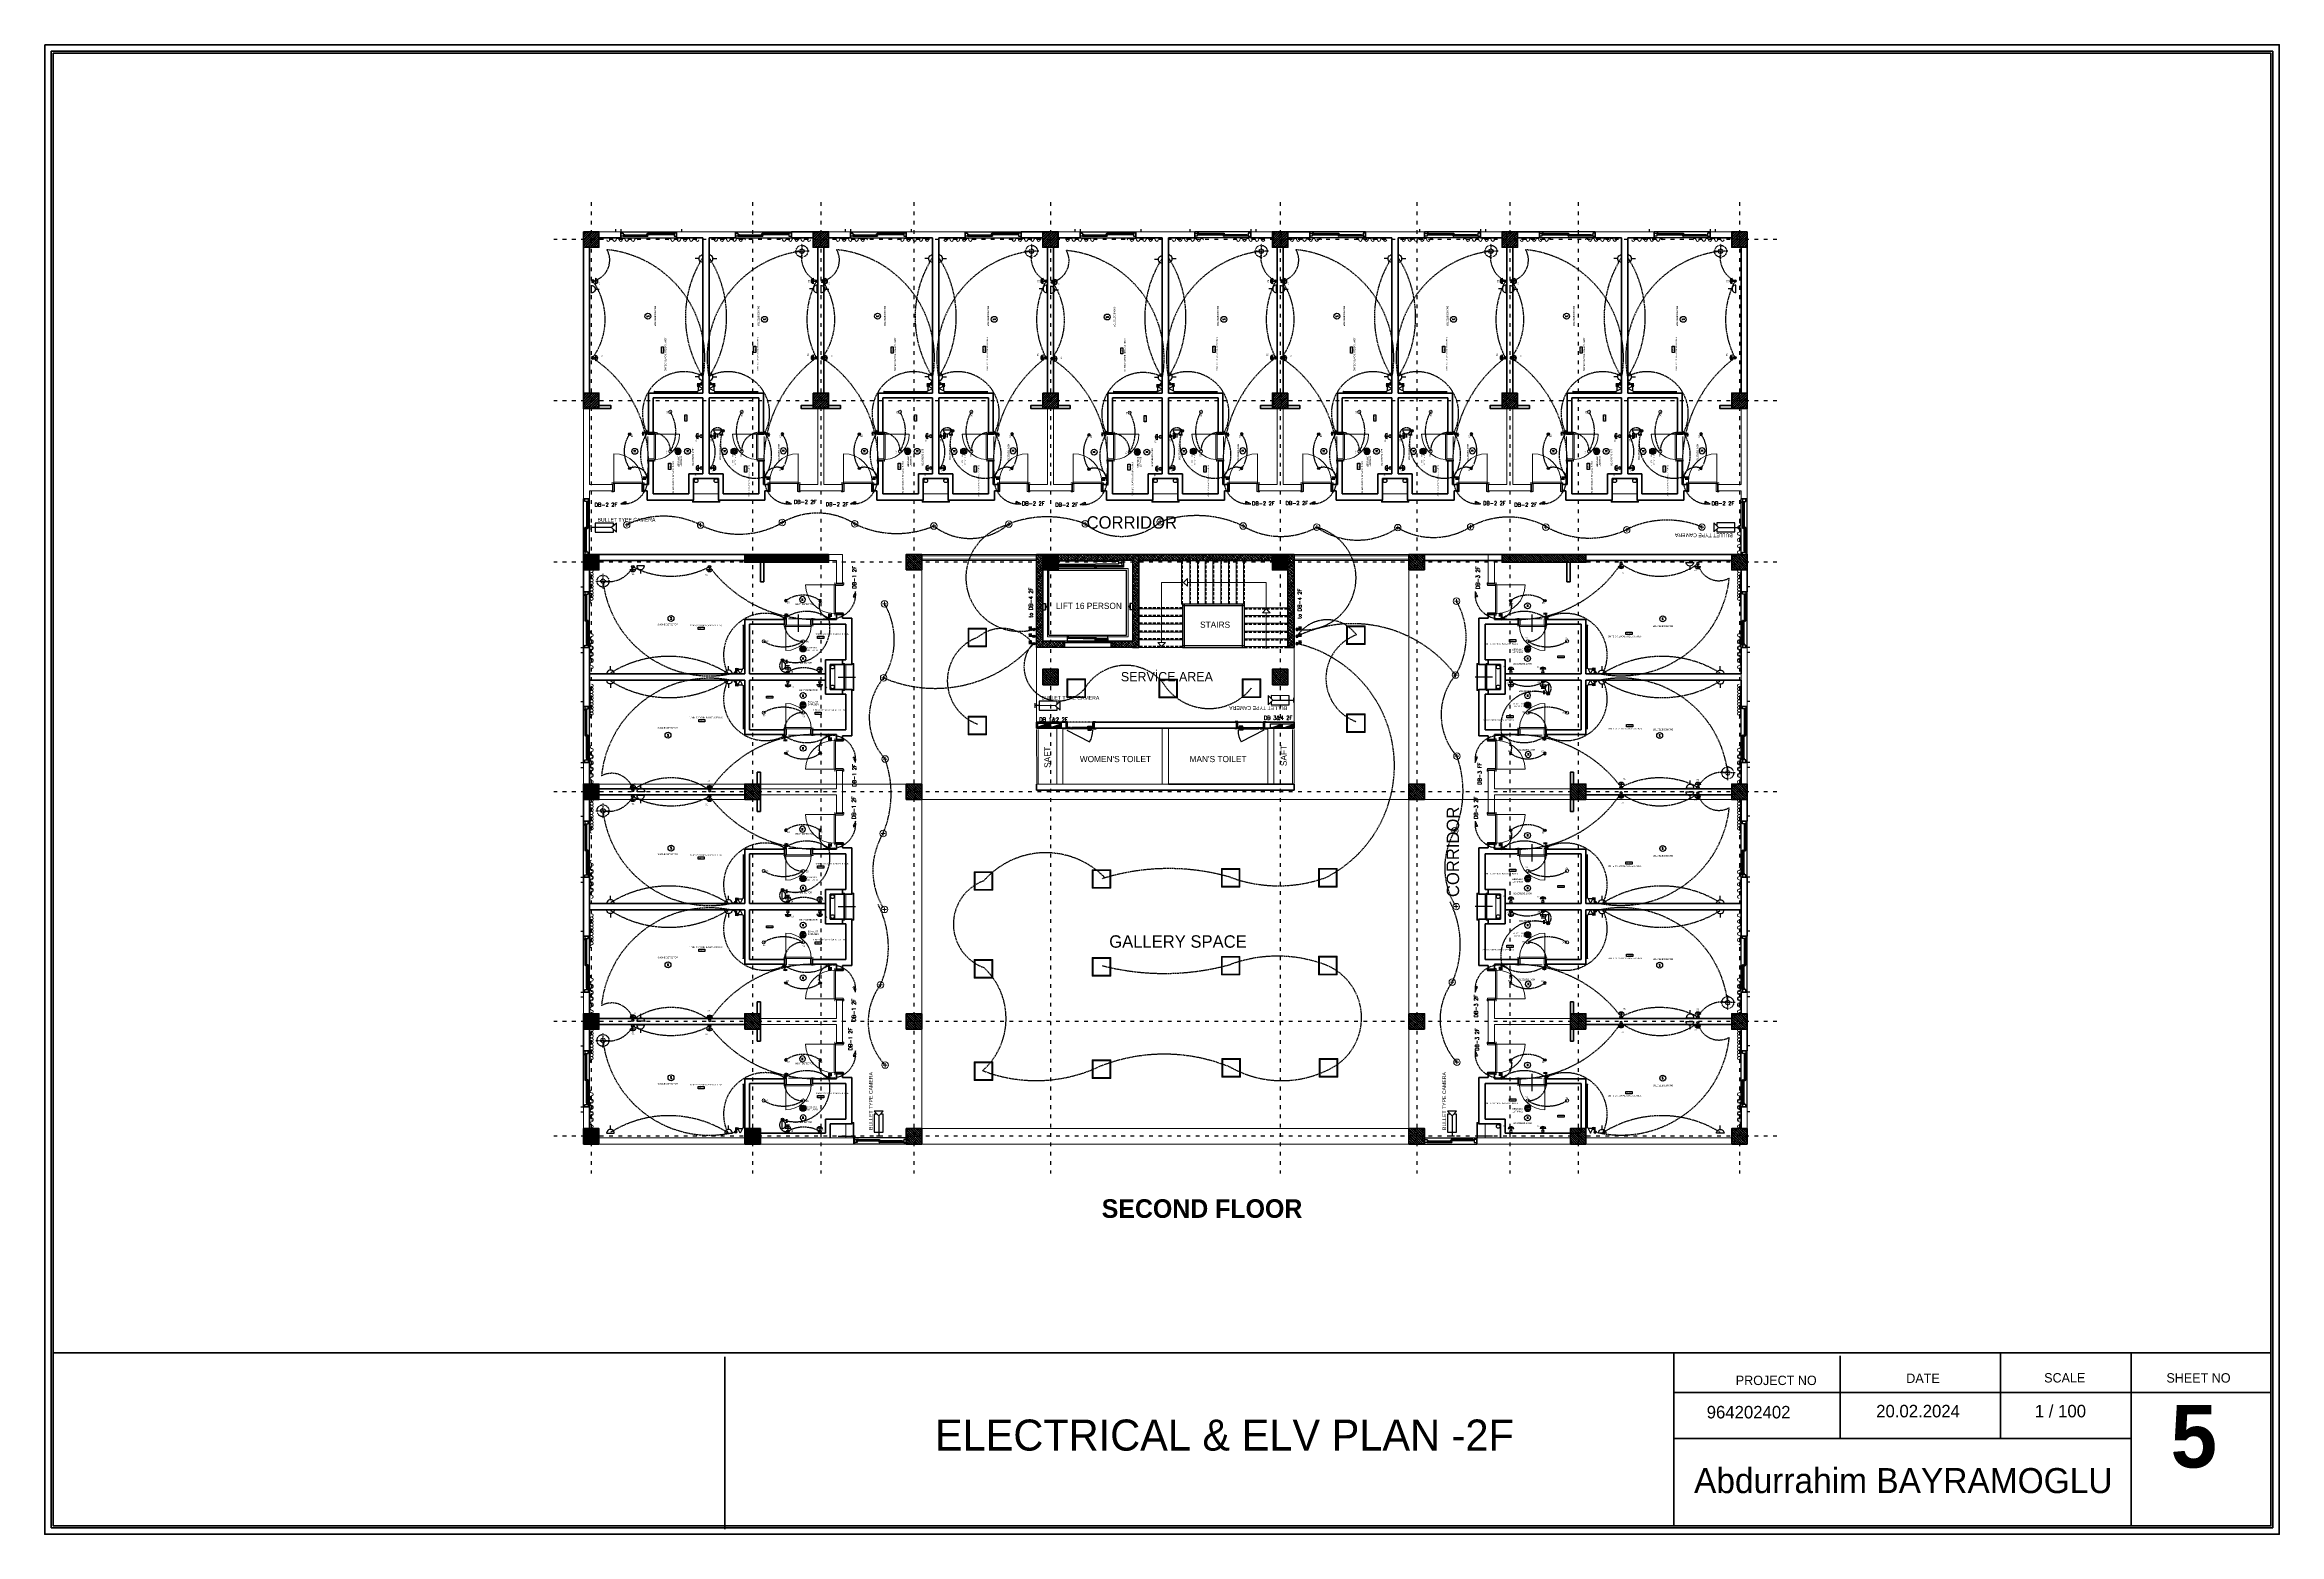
# Model space of a CAD drawing. Header units: millimetres. Extents: x -3207095 to 15275363, y 3702017 to 4798027.
# Drawn here: x 691548 to 698748, y 4468345 to 4473145 of the extents above; entities that cross this region are included whole.
import ezdxf
from ezdxf.enums import TextEntityAlignment as Align

# ---------------------------------------------------------------- set-up
doc = ezdxf.new("R2010")
doc.units = ezdxf.units.MM
for name, pattern in [('ACAD_ISO03W100', [30, 12, -18]), ('DASHED', [19.05, 12.7, -6.35]), ('DUZ', [500, 500]), ('HIDDEN', [0.375, 0.25, -0.125]), ('HIDDEN2', [0.1875, 0.125, -0.0625])]:
    doc.linetypes.add(name, pattern=pattern)
doc.layers.get('0').update_dxf_attribs({"color": 1, "linetype": 'DUZ'})
for name, color, linetype in [('0 MC MAHAL', 94, 'Continuous'), ('3K', 4, 'Continuous'), ('a-door', 2, 'Continuous'), ('a_aydinlatma', 5, 'Continuous'), ('a_olcu', 30, 'Continuous'), ('a_yazi', 105, 'Continuous'), ('AGAC', 116, 'Continuous'), ('EL-L-LS', 181, 'Continuous'), ('GOLGE', 8, 'HIDDEN'), ('GÖLGE', 8, 'DASHED'), ('KAPIACI1', 252, 'Continuous'), ('KOLTAR_F', 145, 'Continuous'), ('LOGO', 7, 'Continuous'), ('MH-EL-CCTV', 33, 'Continuous'), ('MH-EL-TEL', 222, 'Continuous'), ('MH-TXT', 2, 'Continuous'), ('OLCU', 1, 'Continuous'), ('PEN', 161, 'Continuous'), ('pen.kap.olc', 205, 'Continuous'), ('Power_Legend$0$SMC-EL-DB', 170, 'Continuous'), ('SMC-EL-FA', 33, 'Continuous'), ('SMC-EL-FA-TXT', 123, 'Continuous'), ('SMC-EL-L-LP', 22, 'Continuous'), ('SMC-EL-P', 160, 'Continuous'), ('SMC-TXT', 123, 'Continuous'), ('söve', 26, 'DUZ'), ('TESİSAT', 57, 'Continuous'), ('TR', 8, 'Continuous')]:
    doc.layers.add(name, color=color, linetype=linetype)
for name, color, linetype, lineweight in [('A-ANNO-PATT-4', 173, 'Continuous', 5), ('Area', 41, 'Continuous', 25), ('C LIGHT', 202, 'Continuous', 9), ('cam', 143, 'Continuous', 20), ('DUV', 220, 'Continuous', 50), ('DUVAR', 7, 'Continuous', 35), ('EL-L-WIR', 124, 'Continuous', 30), ('FE_MOBTEF.2', 33, 'Continuous', 18), ('FE_PERDE', 205, 'Continuous', 15), ('gor25', 142, 'Continuous', 25), ('iç duvar', 7, 'Continuous', 50), ('KAPEN', 151, 'Continuous', 9), ('KOLON_F', 3, 'Continuous', 35), ('Xref', 253, 'Continuous', 13), ('YAZI', 7, 'Continuous', 15)]:
    doc.layers.add(name, color=color, linetype=linetype, lineweight=lineweight)
doc.styles.add('ARIEL20S', font='arial.ttf')
doc.styles.add('ROMANS', font='romans.shx')
doc.styles.add('smc-1', font='simplex.shx')
doc.styles.add('SMC-2', font='GOTHIC.TTF', dxfattribs={"width": 0.9})
pattern_1 = [(135, (5198435.835, 3810869.321), (-4.4901280605, -4.4901280605), []), (135, (5198435.835, 3810873.811), (-4.4901280605, -4.4901280605), [3.175, -1.5875])]
pattern_2 = [(135, (5198435.835, 3809019.321), (-4.4901280605, -4.4901280605), []), (135, (5198435.835, 3809023.811), (-4.4901280605, -4.4901280605), [3.175, -1.5875])]
pattern_3 = [(135, (5198955.835, 3809019.321), (-4.4901280605, -4.4901280605), []), (135, (5198955.835, 3809023.811), (-4.4901280605, -4.4901280605), [3.175, -1.5875])]
pattern_4 = [(135, (5198955.835, 3810869.321), (-4.4901280605, -4.4901280605), []), (135, (5198955.835, 3810873.811), (-4.4901280605, -4.4901280605), [3.175, -1.5875])]
pattern_5 = [(135, (5197695.835, 3810129.321), (-4.4901280605, -4.4901280605), []), (135, (5197695.835, 3810133.811), (-4.4901280605, -4.4901280605), [3.175, -1.5875])]
pattern_6 = [(135, (5198435.835, 3810129.321), (-4.4901280605, -4.4901280605), []), (135, (5198435.835, 3810133.811), (-4.4901280605, -4.4901280605), [3.175, -1.5875])]
pattern_7 = [(135, (5198955.835, 3810129.321), (-4.4901280605, -4.4901280605), []), (135, (5198955.835, 3810133.811), (-4.4901280605, -4.4901280605), [3.175, -1.5875])]
pattern_8 = [(135, (5198955.835, 3810129.321), (-4.4901280605, -4.4901280605), []), (135, (5198955.835, 3810133.811), (-4.4901280605, -4.4901280605), [3.175, -1.5875])]
pattern_9 = [(135, (5198435.835, 3809389.321), (-4.4901280605, -4.4901280605), []), (135, (5198435.835, 3809393.811), (-4.4901280605, -4.4901280605), [3.175, -1.5875])]
pattern_10 = [(135, (5198955.835, 3809389.321), (-4.4901280605, -4.4901280605), []), (135, (5198955.835, 3809393.811), (-4.4901280605, -4.4901280605), [3.175, -1.5875])]
pattern_11 = [(360, (488288.891, 4671963.3108), (8e-16, 1.5875), [])]
pattern_12 = [(45, (32699.8884, -31869.6676), (-4.4901280605, 4.4901280605), []), (45, (32704.3785, -31869.6676), (-4.4901280605, 4.4901280605), [3.175, -1.5875])]
pattern_13 = [(45, (33439.8884, -31869.6676), (-4.4901280605, 4.4901280605), []), (45, (33444.3785, -31869.6676), (-4.4901280605, 4.4901280605), [3.175, -1.5875])]
pattern_14 = [(45, (32699.8884, -32389.6676), (-4.4901280605, 4.4901280605), []), (45, (32704.3785, -32389.6676), (-4.4901280605, 4.4901280605), [3.175, -1.5875])]
pattern_15 = [(45, (33439.8884, -32389.6676), (-4.4901280605, 4.4901280605), []), (45, (33444.3785, -32389.6676), (-4.4901280605, 4.4901280605), [3.175, -1.5875])]
pattern_16 = [(45, (34179.8884, -31869.6676), (-4.4901280605, 4.4901280605), []), (45, (34184.3785, -31869.6676), (-4.4901280605, 4.4901280605), [3.175, -1.5875])]
pattern_17 = [(45, (34179.8884, -32389.6676), (-4.4901280605, 4.4901280605), []), (45, (34184.3785, -32389.6676), (-4.4901280605, 4.4901280605), [3.175, -1.5875])]

# ---------------------------------------------------------------- blocks, each defined once
blk = doc.blocks.new('GEN_BLOCK00601')
at = {"linetype": 'Continuous', "ltscale": 50}
for centre, start, end in [((50, 50), 0, 180), ((150, 50), 180, 0), ((250, 50), 0, 180), ((350, 50), 180, 0), ((450, 50), 0, 180), ((550, 50), 180, 0), ((650, 50), 0, 180), ((750, 50), 180, 0), ((850, 50), 0, 180), ((950, 50), 180, 0)]:
    blk.add_arc(centre, 50, start, end, dxfattribs=at)
for tag in ['FLOOR', 'Sfb']:
    blk.add_attdef(tag, (0, 0), '', height=1)
blk = doc.blocks.new('new block')
at = {"layer": 'KAPEN'}
for p, q in [((105202.053, 48261.86), (105202.02, 48261.86)), ((105202.053, 48261.853), (105202.053, 48261.86)), ((105202.063, 48261.853), (105202.053, 48261.853)), ((105202.063, 48261.047), (105202.063, 48261.853)), ((105201.25, 48261.04), (105202.053, 48261.04)), ((105202.053, 48261.047), (105202.063, 48261.047)), ((105202.053, 48261.04), (105202.053, 48261.047))]:
    blk.add_line(p, q, dxfattribs=at)
for points in [[(105202.02, 48261.04), (105202.02, 48261.86)], [(105202.055, 48261.92), (105202.04, 48261.92), (105202.04, 48261.87), (105202.055, 48261.87)], [(105202.225, 48261.88), (105202.225, 48261.9), (105202.095, 48261.88), (105202.095, 48261.9)], [(105202.265, 48261.92), (105202.28, 48261.92), (105202.28, 48261.87), (105202.265, 48261.87)], [(105202.055, 48260.98), (105202.04, 48260.98), (105202.04, 48261.03), (105202.055, 48261.03)], [(105202.225, 48261.02), (105202.225, 48261), (105202.095, 48261.02), (105202.095, 48261)], [(105202.265, 48260.98), (105202.28, 48260.98), (105202.28, 48261.03), (105202.265, 48261.03)]]:
    blk.add_lwpolyline(points, dxfattribs=at)
for points in [[(105202.055, 48261.88), (105202.055, 48261.855), (105202.065, 48261.855), (105202.065, 48261.84), (105202.265, 48261.84), (105202.265, 48261.88)], [(105202.055, 48261.02), (105202.055, 48261.045), (105202.065, 48261.045), (105202.065, 48261.06), (105202.265, 48261.06), (105202.265, 48261.02)]]:
    blk.add_lwpolyline(points, close=True, dxfattribs=at)
blk.add_arc((105202.071, 48261.04), 0.822, 93.60232, 180, dxfattribs=at)
blk = doc.blocks.new('K210')
for p, q in [((0.04, 0.985), (0.04, 0.032)), ((0.04, 0.032), (0.047, 0.032)), ((0.047, 0.032), (0.047, 0.022)), ((0.047, 0.022), (0.953, 0.022)), ((0.953, 0.032), (0.96, 0.032)), ((0.953, 0.022), (0.953, 0.032)), ((0.96, 0.032), (0.96, 0.065))]:
    blk.add_line(p, q)
for points in [[(-0.02, 0.03), (-0.02, 0.045), (0.03, 0.045), (0.03, 0.03)], [(0.04, 0.065), (0.96, 0.065)], [(1.02, 0.03), (1.02, 0.045), (0.97, 0.045), (0.97, 0.03)], [(-0.02, -0.23), (-0.02, -0.245), (0.03, -0.245), (0.03, -0.23)], [(0.02, -0.19), (0, -0.19), (0.02, -0.01), (0, -0.01)], [(1.02, -0.23), (1.02, -0.245), (0.97, -0.245), (0.97, -0.23)], [(0.98, -0.19), (1, -0.19), (0.98, -0.01), (1, -0.01)]]:
    blk.add_lwpolyline(points)
for points in [[(0.02, 0.03), (0.045, 0.03), (0.045, 0.02), (0.06, 0.02), (0.06, -0.23), (0.02, -0.23)], [(0.98, 0.03), (0.955, 0.03), (0.955, 0.02), (0.94, 0.02), (0.94, -0.23), (0.98, -0.23)]]:
    blk.add_lwpolyline(points, close=True)
blk.add_arc((0.04, 0.065), 0.92, 0, 90)
blk = doc.blocks.new('rgtkjıtdkfgölv')
at = {"layer": 'FE_MOBTEF.2'}
for p, q in [((104445.908, 48877.932), (104445.888, 48877.932)), ((104445.888, 48877.932), (104445.888, 48877.902)), ((104445.898, 48877.914), (104445.898, 48877.922)), ((104445.898, 48877.922), (104447.278, 48877.922)), ((104445.898, 48877.922), (104445.908, 48877.922)), ((104445.898, 48877.902), (104445.898, 48877.922)), ((104445.908, 48877.932), (104445.908, 48877.962)), ((104445.908, 48877.922), (104445.908, 48877.932)), ((104447.261, 48877.932), (104445.914, 48877.932)), ((104447.268, 48877.932), (104447.268, 48877.962)), ((104447.268, 48877.932), (104447.288, 48877.932)), ((104447.268, 48877.922), (104447.268, 48877.932)), ((104447.278, 48877.922), (104447.268, 48877.922)), ((104447.278, 48877.902), (104447.278, 48877.922)), ((104447.278, 48877.922), (104447.278, 48877.914)), ((104447.288, 48877.932), (104447.288, 48877.902)), ((104445.888, 48877.902), (104445.898, 48877.902)), ((104445.898, 48877.908), (104445.898, 48877.914)), ((104445.898, 48877.914), (104447.278, 48877.914)), ((104447.278, 48877.914), (104445.898, 48877.914)), ((104447.278, 48877.908), (104445.898, 48877.908)), ((104447.278, 48877.914), (104447.278, 48877.908)), ((104447.288, 48877.902), (104447.278, 48877.902))]:
    blk.add_line(p, q, dxfattribs=at)
blk = doc.blocks.new('a_malzeme')
blk.add_lwpolyline([(-100, 70), (100, 70), (100, 0), (-100, 0), (-100, 70)])
at = {"style": 'ARIEL20S'}
blk.add_attdef('P01', text='', height=55, dxfattribs=at).set_placement((0, 35), align=Align.MIDDLE_CENTER)
blk = doc.blocks.new('ANEM')
at = {"layer": 'a_aydinlatma'}
for radius in [100, 75, 50, 25]:
    blk.add_circle((56721, 5587), radius, dxfattribs=at)
blk = doc.blocks.new('SD')
at = {"color": 140}
blk.add_circle((0, 0), 0.25, dxfattribs=at)
at = {"layer": 'SMC-EL-FA-TXT', "style": 'ROMANS', "width": 0.75}
blk.add_text('S', height=0.197, dxfattribs=at).set_placement((-0.07, -0.1, 0))
blk = doc.blocks.new('LIGHT3')
at = {"layer": 'SMC-EL-L-LP'}
blk.add_line((0, 0), (0, 0.23), dxfattribs=at)
for radius in [0.0975, 0.0825]:
    blk.add_circle((0, 0.33), radius, dxfattribs=at)
blk.add_arc((0, 0.2), 0.2, 231.5853, 308.8029, dxfattribs=at)
blk = doc.blocks.new('LS-1WAY-4G')
at = {"layer": 'EL-L-LS'}
blk.add_hatch(color=181, dxfattribs=at).paths.add_polyline_path([(0.09, 0.09, 1), (-0.09, 0.09, 1)])
at = {"layer": 'EL-L-LS', "color": 181}
for p, q in [((-0.04, 0.4), (0.22, 0.4)), ((-0.04, 0.35), (0.22, 0.35)), ((-0.04, 0.31), (0.22, 0.31)), ((-0.04, 0.26), (0.22, 0.26)), ((0.03, 0.18), (0.13, 0.45))]:
    blk.add_line(p, q, dxfattribs=at)
blk.add_circle((0, 0.09), 0.0917, dxfattribs=at)
blk = doc.blocks.new('LIGHT1')
at = {"linetype": 'Continuous'}
for radius in [0.11, 0.06]:
    blk.add_circle((0, 0), radius, dxfattribs=at)
blk = doc.blocks.new('A$C89dd7f61')
at = {"layer": 'SMC-EL-L-LP', "xscale": -38, "yscale": 38, "zscale": 38}
blk.add_blockref('LIGHT1', (0, 0), dxfattribs=at)
blk = doc.blocks.new('LS-1WAY-2G')
at = {"layer": 'SMC-EL-L-LP'}
blk.add_hatch(color=181, dxfattribs=at).paths.add_polyline_path([(0.09, 0.09, 1), (-0.09, 0.09, 1)])
at = {"layer": 'SMC-EL-L-LP', "color": 181}
for p, q in [((-0.02, 0.39), (0.24, 0.39)), ((-0.02, 0.34), (0.24, 0.34)), ((0.03, 0.18), (0.13, 0.45))]:
    blk.add_line(p, q, dxfattribs=at)
blk.add_circle((0, 0.09), 0.0917, dxfattribs=at)
blk = doc.blocks.new('CL1')
at = {"layer": 'C LIGHT'}
blk.add_circle((0, 0), 5.25, dxfattribs=at)
blk = doc.blocks.new('HD')
at = {"color": 22}
blk.add_circle((0, 0), 0.25, dxfattribs=at)
at = {"layer": 'SMC-EL-FA-TXT', "color": 123, "style": 'ROMANS', "width": 0.75}
blk.add_text('H', height=0.197, dxfattribs=at).set_placement((-0.07, -0.1, 0))
blk = doc.blocks.new('S13A')
for p, q in [((-0.18, 0), (0.18, 0)), ((0, 0.18), (0, 0.36))]:
    blk.add_line(p, q)
blk.add_arc((0, 0), 0.178, 359.4023, 180.5977)
blk = doc.blocks.new('A$C7aefd928')
at = {"layer": 'a_aydinlatma', "linetype": 'HIDDEN', "ltscale": 10}
h = blk.add_hatch(dxfattribs=at)
h.set_pattern_fill('ANGLE', color=8)
h.set_pattern_definition([(0, (-693994.367, -4479887.279), (0, 6.985), [5.08, -1.905]), (90, (-693994.367, -4479887.279), (-6.985, 4e-16), [5.08, -1.905])])
h.paths.add_polyline_path([(837.2, 271.4), (829.6, 255), (837.2, 254.1, 0.055419)])
at = {"layer": 'a_aydinlatma', "linetype": 'HIDDEN2'}
for p, q in [((0, 305.3), (47, 305.3)), ((23.5, 328.8), (23.5, 281.7))]:
    blk.add_line(p, q, dxfattribs=at)
at = {"layer": 'a_aydinlatma', "color": 3, "linetype": 'HIDDEN', "ltscale": 10}
for p, q in [((837.2, 271.4), (829.6, 255)), ((829.6, 255), (837.2, 254.1))]:
    blk.add_line(p, q, dxfattribs=at)
at = {"layer": 'a_aydinlatma', "linetype": 'HIDDEN2'}
for radius in [19.2, 7.2]:
    blk.add_circle((23.5, 305.3), radius, dxfattribs=at)
at = {"layer": 'a_aydinlatma', "linetype": 'HIDDEN', "ltscale": 10}
for centre, radius, start, end in [((41.1, 391.6), 88.1, 258.50111, 333.15641), ((366.4, 345.2), 345.2, 186.64531, 284.16624), ((243.2, 587.1), 265.7, 242.3098, 297.70053), ((705.2, 605.5), 423.1, 216.84543, 276.18971), ((668, 166.4), 93.8, 54.1169, 125.8831), ((761.9, 225.8), 42.3, 156.78217, 254.89805), ((643.1, 154.9), 111.8, 248.58467, 15.5788), ((665.9, 169.8), 58.4, 164.73617, 272.10816), ((604.6, 216.3), 122.5, 238.81287, 301.18713), ((613.5, 32.9), 21.1, 121.94004, 285.55786), ((670.1, -77.2), 103.2, 59.67974, 119.55148)]:
    blk.add_arc(centre, radius, start, end, dxfattribs=at)
at = {"layer": 'a_aydinlatma', "color": 3, "linetype": 'HIDDEN', "ltscale": 10}
for centre, radius, start, end in [((759.4, 262.8), 78.3, 263.76637, 6.30941), ((546, 67.4), 134.1, 61.85751, 206.29614), ((679.6, 84.6), 123.1, 54.60499, 124.83852), ((235.8, -293.6), 356.4, 57.37147, 121.9107)]:
    blk.add_arc(centre, radius, start, end, dxfattribs=at)
at = {"layer": 'MH-EL-TEL'}
for p, q in [((465.7, 6.4), (458.2, 21.4)), ((458.2, 21.4), (473.2, 21.4)), ((473.2, 21.4), (465.7, 6.4))]:
    blk.add_line(p, q, dxfattribs=at)
at = {"layer": 'OLCU', "color": 252, "linetype": 'Continuous', "lineweight": 5, "true_color": 0x939598}
blk.add_line((750.9, 184.9), (775.5, 181.4), dxfattribs=at)
at = {"layer": 'SMC-EL-L-LP', "lineweight": 0}
for p, q in [((128.9, 342.6), (110.6, 342.6)), ((375.9, 342.7), (357.5, 342.7)), ((610, 21.7), (628.3, 21.7)), ((712.9, 21), (731.3, 21))]:
    blk.add_line(p, q, dxfattribs=at)
for centre, start, end in [((119.7, 344.6), 191.78712, 348.21288), ((366.7, 344.6), 191.78712, 348.21288), ((619.2, 19.8), 11.78712, 168.21288), ((722.1, 19.1), 11.78712, 168.21288)]:
    blk.add_arc(centre, 9.38, start, end, dxfattribs=at)
at = {"layer": 'a_aydinlatma', "xscale": 0.1, "yscale": 0.1, "zscale": 0.1}
blk.add_blockref('ANEM', (-5004.1, -471.7), dxfattribs=at)
at = {"layer": 'a_olcu', "xscale": 0.1, "yscale": 0.1, "zscale": 0.1}
for p in [(339.7, 149.5), (725, 120.8)]:
    blk.add_blockref('a_malzeme', p, dxfattribs=at).add_auto_attribs({'P01': 'P01'})
at = {"layer": 'C LIGHT', "linetype": 'Continuous'}
for p in [(541.1, 111.4), (668, 111.4)]:
    blk.add_blockref('CL1', p, dxfattribs=at)
at = {"layer": 'EL-L-LS', "xscale": 45.60000005237816, "yscale": 45.60000005237816, "zscale": 45.60000005237816}
blk.add_blockref('LS-1WAY-2G', (609.3, 181.4), dxfattribs=at)
at = {"layer": 'EL-L-LS', "xscale": 45.60000005237816, "yscale": 45.60000005237816, "zscale": 45.60000005237816, "rotation": 270}
blk.add_blockref('LS-1WAY-2G', (598.1, 50.8), dxfattribs=at)
at = {"layer": 'EL-L-WIR', "xscale": 44.23680000000058, "yscale": 44.23680000000058, "zscale": 44.23680000000058}
for p in [(750.9, 180.9), (450.9, 6.4)]:
    blk.add_blockref('LS-1WAY-4G', p, dxfattribs=at)
at = {"layer": 'SMC-EL-FA', "yscale": 38, "zscale": 38}
for name, p, xscale in [('HD', (666.4, 245.8), -38), ('SD', (242.8, 185.1), 38), ('HD', (668.4, 56.1), -38)]:
    blk.add_blockref(name, p, dxfattribs=dict(at, xscale=xscale))
at = {"layer": 'SMC-EL-L-LP', "lineweight": 0, "xscale": 42.74999999996362, "yscale": 42.74999999996362, "zscale": 42.74999999996362}
for p in [(119.7, 337.6), (366.7, 337.6)]:
    blk.add_blockref('LIGHT3', p, dxfattribs=at)
at = {"layer": 'SMC-EL-L-LP', "lineweight": 0, "xscale": 42.74999999996362, "yscale": 42.74999999996362, "zscale": 42.74999999996362, "rotation": 180}
for p in [(619.2, 26.7), (722.1, 26)]:
    blk.add_blockref('LIGHT3', p, dxfattribs=at)
at = {"layer": 'SMC-EL-P', "xscale": 68.51054328617874, "yscale": 68.51054328617874, "zscale": 68.51054328617874}
for p, rotation in [((144.8, 354.5), 180), ((599.6, 33.3), 270)]:
    blk.add_blockref('S13A', p, dxfattribs=dict(at, rotation=rotation))
for p in [(47.4, 6.4), (428, 6.4)]:
    blk.add_blockref('S13A', p, dxfattribs=at)
at = {"layer": 'Xref'}
for p in [(613, 242.5), (723, 242.4)]:
    blk.add_blockref('A$C89dd7f61', p, dxfattribs=at)
at = {"layer": 'a_yazi', "char_height": 5, "style": 'ARIEL20S'}
for s, insert, width, attachment_point in [('S2', (115.8, 330.3), 51.389, 1), ('S1', (353, 328.2), 51.389, 1), ('S3', (615.8, 239.1), 51.389, 1), ('HEAT DETECTOR', (644, 228.6), 143.239, 7), ('S4', (723.8, 237.6), 51.389, 1), ('SMOKE DETECTOR', (199.4, 162.9), 143.239, 7), ('12MM GYPSUM BOARD CIELING ', (299.5, 160.2), 143.239, 7), ('S6', (548.6, 114.6), 51.389, 1), ('S5', (676.8, 112.1), 51.389, 1), ('EXHAUST DIFFUSER', (680.7, 93.3), 51.389, 1), ('12MM GYPSUM BOARD CIELING ', (708, 132.4), 143.239, 7), ('S8', (627.5, 15.7), 51.389, 1), ('HEAT DETECTOR', (637.5, 39.4), 143.239, 7), ('S7', (727.9, 19.2), 51.389, 1)]:
    blk.add_mtext(s, dxfattribs=dict(at, insert=insert, width=width, attachment_point=attachment_point))
blk = doc.blocks.new('A$C288ee9c8')
at = {"layer": 'a_aydinlatma', "linetype": 'HIDDEN', "ltscale": 10}
h = blk.add_hatch(dxfattribs=at)
h.set_pattern_fill('ANGLE', color=8)
h.set_pattern_definition([(0, (-694012.924, -4479302.351), (0, 6.985), [5.08, -1.905]), (90, (-694012.924, -4479302.351), (-6.985, 4e-16), [5.08, -1.905])])
h.paths.add_polyline_path([(818.7, 95), (811, 111.4), (818.6, 112.3, -0.055419)])
at = {"layer": 'a_aydinlatma', "color": 3, "linetype": 'HIDDEN', "ltscale": 10}
for p, q in [((811, 111.4), (818.6, 112.3)), ((818.7, 95), (811, 111.4))]:
    blk.add_line(p, q, dxfattribs=at)
at = {"layer": 'a_aydinlatma', "linetype": 'HIDDEN', "ltscale": 10}
for centre, radius, start, end in [((349, 15), 350.8, 76.24874, 174.12399), ((586.1, 150), 122.5, 58.81287, 121.18713), ((647.4, 196.4), 58.4, 87.89184, 195.26383), ((683.3, -216.4), 400.7, 82.96283, 146.59962), ((743.4, 140.5), 42.3, 105.10195, 203.21783), ((649.5, 199.8), 93.8, 234.1169, 305.8831), ((33.5, -10.1), 69.6, 12.44742, 118.83171), ((224.6, -165.2), 210, 53.76129, 125.88264)]:
    blk.add_arc(centre, radius, start, end, dxfattribs=at)
at = {"layer": 'a_aydinlatma', "color": 3, "linetype": 'HIDDEN', "ltscale": 10}
for centre, radius, start, end in [((217.3, 659.8), 356.4, 238.0893, 302.62853), ((527.5, 298.9), 134.1, 153.70386, 298.14249), ((661.1, 281.6), 123.1, 235.16148, 305.39501), ((740.9, 103.4), 78.3, 353.69059, 96.23363)]:
    blk.add_arc(centre, radius, start, end, dxfattribs=at)
at = {"layer": 'MH-EL-TEL'}
for p, q in [((447.2, 359.8), (439.7, 344.8)), ((439.7, 344.8), (454.7, 344.8)), ((454.7, 344.8), (447.2, 359.8))]:
    blk.add_line(p, q, dxfattribs=at)
at = {"layer": 'OLCU', "color": 252, "linetype": 'Continuous', "lineweight": 5, "true_color": 0x939598}
blk.add_line((732.4, 181.3), (757, 184.8), dxfattribs=at)
at = {"layer": 'SMC-EL-L-LP', "lineweight": 0}
for p, q in [((591.5, 344.5), (609.8, 344.5)), ((694.4, 345.2), (712.8, 345.2)), ((110.7, 14.1), (92.3, 14.1)), ((357.9, 13.4), (339.5, 13.4))]:
    blk.add_line(p, q, dxfattribs=at)
for centre, start, end in [((600.7, 346.5), 191.78712, 348.21288), ((703.6, 347.1), 191.78712, 348.21288), ((101.5, 12.2), 11.78712, 168.21288), ((348.7, 11.4), 11.78712, 168.21288)]:
    blk.add_arc(centre, 9.38, start, end, dxfattribs=at)
at = {"layer": 'a_aydinlatma', "xscale": -0.1, "yscale": 0.1, "zscale": 0.1, "rotation": 180}
blk.add_blockref('ANEM', (-5022.6, 837.9), dxfattribs=at)
at = {"layer": 'a_olcu', "xscale": 0.1, "yscale": 0.1, "zscale": 0.1}
for p in [(542.2, 301.2), (323.3, 225.8), (698.3, 249.3)]:
    blk.add_blockref('a_malzeme', p, dxfattribs=at).add_auto_attribs({'P01': 'P01'})
at = {"layer": 'C LIGHT', "linetype": 'Continuous', "xscale": -1, "rotation": 180}
for p in [(522.6, 254.8), (649.5, 254.8)]:
    blk.add_blockref('CL1', p, dxfattribs=at)
at = {"layer": 'EL-L-LS', "xscale": -45.60000005237816, "yscale": 45.60000005237816, "zscale": 45.60000005237816, "rotation": 180}
blk.add_blockref('LS-1WAY-2G', (587.7, 183.2), dxfattribs=at)
at = {"layer": 'EL-L-WIR', "xscale": -44.23680000000058, "yscale": 44.23680000000058, "zscale": 44.23680000000058, "rotation": 180}
for p in [(432.4, 359.8), (732.4, 185.3)]:
    blk.add_blockref('LS-1WAY-4G', p, dxfattribs=at)
at = {"layer": 'SMC-EL-FA', "xscale": 38, "yscale": 38, "zscale": 38, "rotation": 180}
for p in [(649.9, 310.1), (649.9, 140.2)]:
    blk.add_blockref('HD', p, dxfattribs=at)
at = {"layer": 'SMC-EL-FA', "xscale": 38, "yscale": 38, "zscale": 38}
blk.add_blockref('SD', (214.5, 182.4), dxfattribs=at)
at = {"layer": 'SMC-EL-L-LP', "lineweight": 0, "xscale": -42.74999999996362, "yscale": 42.74999999996362, "zscale": 42.74999999996362}
for p in [(600.7, 339.5), (703.6, 340.2)]:
    blk.add_blockref('LIGHT3', p, dxfattribs=at)
at = {"layer": 'SMC-EL-L-LP', "lineweight": 0, "xscale": -42.74999999996362, "yscale": 42.74999999996362, "zscale": 42.74999999996362, "rotation": 180}
for p in [(101.5, 19.1), (348.7, 18.4)]:
    blk.add_blockref('LIGHT3', p, dxfattribs=at)
at = {"layer": 'SMC-EL-P', "xscale": -68.51054328617874, "yscale": 68.51054328617874, "zscale": 68.51054328617874, "rotation": 180}
for p in [(28.9, 359.8), (409.5, 359.8)]:
    blk.add_blockref('S13A', p, dxfattribs=at)
at = {"layer": 'SMC-EL-P', "xscale": -68.51054328617874, "yscale": 68.51054328617874, "zscale": 68.51054328617874}
blk.add_blockref('S13A', (127.2, 0.3), dxfattribs=at)
at = {"layer": 'Xref', "xscale": -1, "rotation": 180}
for p in [(594.5, 123.8), (704.5, 123.8)]:
    blk.add_blockref('A$C89dd7f61', p, dxfattribs=at)
at = {"layer": 'a_yazi', "char_height": 5, "style": 'ARIEL20S'}
for s, insert, width, attachment_point in [('S3', (611.1, 340.2), 51.389, 1), ('HEAT DETECTOR', (637.2, 324.9), 143.239, 7), ('EXHAUST DIFFUSER', (665, 292.1), 51.389, 1), ('S4', (719.1, 338.6), 51.389, 1), ('12MM GYPSUM BOARD CIELING ', (283.1, 236.5), 143.239, 7), ('S6', (519.5, 248), 51.389, 1), ('S5', (647.7, 245.4), 51.389, 1), ('12MM GYPSUM BOARD CIELING ', (681.3, 261), 143.239, 7), ('SMOKE DETECTOR', (180.9, 203.3), 143.239, 7), ('S8', (595.4, 133.2), 51.389, 1), ('S7', (695.9, 136.7), 51.389, 1), ('S2', (104.7, 28.5), 51.389, 1), ('S1', (341.2, 37.1), 51.389, 1)]:
    blk.add_mtext(s, dxfattribs=dict(at, insert=insert, width=width, attachment_point=attachment_point))
blk = doc.blocks.new('A$Ce52a88a6')
at = {"layer": 'OLCU', "color": 252, "linetype": 'Continuous', "lineweight": 5, "true_color": 0x939598}
blk.add_blockref('A$C288ee9c8', (0, 0), dxfattribs=at)
blk = doc.blocks.new('CL4')
at = {"layer": 'C LIGHT', "color": 3}
for p, q in [((-3.2, 0), (3.2, 0)), ((0, 3.2), (0, -3.2))]:
    blk.add_line(p, q, dxfattribs=at)
at = {"layer": 'C LIGHT'}
blk.add_circle((0, 0), 5.25, dxfattribs=at)
blk = doc.blocks.new('CCTV-CAMERA')
for p, q in [((0, -0.104), (0, 0.104)), ((0.183, 0), (0, 0)), ((0.903, 0), (0.183, 0)), ((1.115, 0.2), (0.903, 0)), ((0.903, 0), (1.115, -0.2)), ((1.115, -0.2), (1.115, 0.2))]:
    blk.add_line(p, q)
blk.add_lwpolyline([(0.983, 0.076), (0.983, 0.2), (0.183, 0.2), (0.183, -0.2), (0.983, -0.2), (0.983, -0.076)])
blk = doc.blocks.new('A$Cfe24bc4e')
at = {"layer": 'OLCU', "color": 40, "linetype": 'Continuous', "lineweight": 5, "true_color": 0xf8d731}
for p, q in [((0, 0), (0, 60)), ((0, 60), (60, 60)), ((0, 57), (60, 57)), ((60, 3), (0, 3)), ((60, 0), (0, 0)), ((3, 0), (3, 60)), ((57, 60), (57, 0)), ((60, 60), (60, 0))]:
    blk.add_line(p, q, dxfattribs=at)

msp = doc.modelspace()

# ---------------------------------------------------------------- hatches: boundary and pattern name
h = msp.add_hatch()
h.set_pattern_fill('ANSI33', color=252, scale=30, angle=90)
h.set_pattern_definition([(135, (5214379.525, 3724710.2185), (-5.303300859, -5.303300859), []), (135, (5214379.525, 3724715.522), (-5.303300859, -5.303300859), [3.75, -1.875])])
h.paths.add_polyline_path([(694833.4, 4471222.8), (694833.4, 4471202.8), (694743.4, 4471202.8), (694743.4, 4471502.8), (695073.4, 4471502.8), (695073.4, 4471202.8), (694983.4, 4471202.8), (694983.4, 4471222.8), (695053.4, 4471222.8), (695053.4, 4471482.8), (694763.4, 4471482.8), (694763.4, 4471222.8)])
h = msp.add_hatch()
h.set_pattern_fill('ANSI33', color=252, scale=30, angle=90)
h.set_pattern_definition([(135, (5215641.649, 3724710.2185), (-5.303300859, -5.303300859), []), (135, (5215641.649, 3724715.522), (-5.303300859, -5.303300859), [3.75, -1.875])])
h.paths.add_polyline_path([(695073.4, 4471482.8), (695073.4, 4471502.8), (695573.4, 4471502.8), (695573.4, 4471202.8), (695553.4, 4471202.8), (695553.4, 4471482.8)])
at = {"layer": 'KOLTAR_F'}
h = msp.add_hatch(dxfattribs=at)
h.set_pattern_fill('ANSI33', color=256, style=0)
h.set_pattern_definition(pattern_12)
h.paths.add_polyline_path([(693283.4, 4472542.8), (693333.4, 4472542.8), (693333.4, 4472492.8), (693283.4, 4472492.8)])
h = msp.add_hatch(dxfattribs=at)
h.set_pattern_fill('ANSI33', color=256, style=0)
h.set_pattern_definition(pattern_13)
h.paths.add_polyline_path([(694023.4, 4472542.8), (694073.4, 4472542.8), (694073.4, 4472492.8), (694023.4, 4472492.8)])
h = msp.add_hatch(dxfattribs=at)
h.set_pattern_fill('ANSI33', color=256, style=0)
h.set_pattern_definition(pattern_16)
h.paths.add_polyline_path([(694763.4, 4472542.8), (694813.4, 4472542.8), (694813.4, 4472492.8), (694763.4, 4472492.8)])
h = msp.add_hatch(dxfattribs=at)
h.set_pattern_fill('ANSI33', color=256, style=0)
h.set_pattern_definition(pattern_16)
h.paths.add_polyline_path([(695553.4, 4472542.8), (695503.4, 4472542.8), (695503.4, 4472492.8), (695553.4, 4472492.8)])
h = msp.add_hatch(dxfattribs=at)
h.set_pattern_fill('ANSI33', color=256, style=0)
h.set_pattern_definition(pattern_13)
h.paths.add_polyline_path([(696293.4, 4472542.8), (696243.4, 4472542.8), (696243.4, 4472492.8), (696293.4, 4472492.8)])
h = msp.add_hatch(dxfattribs=at)
h.set_pattern_fill('ANSI33', color=256, style=0)
h.set_pattern_definition(pattern_12)
h.paths.add_polyline_path([(697033.4, 4472542.8), (696983.4, 4472542.8), (696983.4, 4472492.8), (697033.4, 4472492.8)])
h = msp.add_hatch(dxfattribs=at)
h.set_pattern_fill('ANSI33', color=256, style=0)
h.set_pattern_definition(pattern_14)
h.paths.add_polyline_path([(693283.4, 4472022.8), (693333.4, 4472022.8), (693333.4, 4471972.8), (693283.4, 4471972.8)])
h = msp.add_hatch(dxfattribs=at)
h.set_pattern_fill('ANSI33', color=256, style=0)
h.set_pattern_definition(pattern_15)
h.paths.add_polyline_path([(694023.4, 4472022.8), (694073.4, 4472022.8), (694073.4, 4471972.8), (694023.4, 4471972.8)])
h = msp.add_hatch(dxfattribs=at)
h.set_pattern_fill('ANSI33', color=256, style=0)
h.set_pattern_definition(pattern_17)
h.paths.add_polyline_path([(694763.4, 4472022.8), (694813.4, 4472022.8), (694813.4, 4471972.8), (694763.4, 4471972.8)])
h = msp.add_hatch(dxfattribs=at)
h.set_pattern_fill('ANSI33', color=256, style=0)
h.set_pattern_definition(pattern_17)
h.paths.add_polyline_path([(695553.4, 4472022.8), (695503.4, 4472022.8), (695503.4, 4471972.8), (695553.4, 4471972.8)])
h = msp.add_hatch(dxfattribs=at)
h.set_pattern_fill('ANSI33', color=256, style=0)
h.set_pattern_definition(pattern_15)
h.paths.add_polyline_path([(696293.4, 4472022.8), (696243.4, 4472022.8), (696243.4, 4471972.8), (696293.4, 4471972.8)])
h = msp.add_hatch(dxfattribs=at)
h.set_pattern_fill('ANSI33', color=256, style=0)
h.set_pattern_definition(pattern_14)
h.paths.add_polyline_path([(697033.4, 4472022.8), (696983.4, 4472022.8), (696983.4, 4471972.8), (697033.4, 4471972.8)])
h = msp.add_hatch(dxfattribs=at)
h.set_pattern_fill('ANSI33', color=256, angle=90, style=0)
h.set_pattern_definition([(135, (5197695.835, 3810869.321), (-4.4901280605, -4.4901280605), []), (135, (5197695.835, 3810873.811), (-4.4901280605, -4.4901280605), [3.175, -1.5875])])
h.paths.add_polyline_path([(693283.4, 4471452.8), (693283.4, 4471502.8), (693333.4, 4471502.8), (693333.4, 4471452.8)])
h = msp.add_hatch(dxfattribs=at)
h.set_pattern_fill('ANSI33', color=256, angle=90, style=0)
h.set_pattern_definition(pattern_1)
h.paths.add_polyline_path([(693283.4, 4471452.8), (693283.4, 4471502.8), (693333.4, 4471502.8), (693333.4, 4471452.8)])
h = msp.add_hatch(dxfattribs=at)
h.set_pattern_fill('ANSI33', color=256, angle=90, style=0)
h.set_pattern_definition(pattern_1)
h.paths.add_polyline_path([(693283.4, 4471452.8), (693283.4, 4471502.8), (693333.4, 4471502.8), (693333.4, 4471452.8)])
h = msp.add_hatch(dxfattribs=at)
h.set_pattern_fill('ANSI33', color=256, angle=90, style=0)
h.set_pattern_definition([(135, (5198215.835, 3810869.321), (-4.4901280605, -4.4901280605), []), (135, (5198215.835, 3810873.811), (-4.4901280605, -4.4901280605), [3.175, -1.5875])])
h.paths.add_polyline_path([(693803.4, 4471502.8), (694073.4, 4471502.8), (694073.4, 4471477.8), (693803.4, 4471477.8)])
h = msp.add_hatch(dxfattribs=at)
h.set_pattern_fill('ANSI33', color=256, angle=90, style=0)
h.set_pattern_definition(pattern_4)
h.paths.add_polyline_path([(693803.4, 4471502.8), (694073.4, 4471502.8), (694073.4, 4471477.8), (693803.4, 4471477.8)])
h = msp.add_hatch(dxfattribs=at)
h.set_pattern_fill('ANSI33', color=256, angle=90, style=0)
h.set_pattern_definition(pattern_4)
h.paths.add_polyline_path([(693803.4, 4471502.8), (694073.4, 4471502.8), (694073.4, 4471477.8), (693803.4, 4471477.8)])
h = msp.add_hatch(dxfattribs=at)
h.set_pattern_fill('ANSI33', color=256, angle=90, style=0)
h.set_pattern_definition([(135, (5198735.835, 3810869.321), (-4.4901280605, -4.4901280605), []), (135, (5198735.835, 3810873.811), (-4.4901280605, -4.4901280605), [3.175, -1.5875])])
h.paths.add_polyline_path([(694323.4, 4471452.8), (694323.4, 4471502.8), (694373.4, 4471502.8), (694373.4, 4471452.8)])
h = msp.add_hatch(dxfattribs=at)
h.set_pattern_fill('ANSI33', color=256, angle=90, style=0)
h.set_pattern_definition([(135, (5198295.835, 3810869.321), (-4.4901280605, -4.4901280605), []), (135, (5198295.835, 3810873.811), (-4.4901280605, -4.4901280605), [3.175, -1.5875])])
h.paths.add_polyline_path([(694813.4, 4471452.8), (694813.4, 4471502.8), (694763.4, 4471502.8), (694763.4, 4471452.8)])
h = msp.add_hatch(dxfattribs=at)
h.set_pattern_fill('ANSI33', color=256, angle=90, style=0)
h.set_pattern_definition([(135, (5199175.835, 3810869.321), (-4.4901280605, -4.4901280605), []), (135, (5199175.835, 3810873.811), (-4.4901280605, -4.4901280605), [3.175, -1.5875])])
h.paths.add_polyline_path([(694763.4, 4471452.8), (694763.4, 4471502.8), (694813.4, 4471502.8), (694813.4, 4471452.8)])
h = msp.add_hatch(dxfattribs=at)
h.set_pattern_fill('ANSI33', color=256, angle=90, style=0)
h.set_pattern_definition([(135, (5199035.835, 3810869.321), (-4.4901280605, -4.4901280605), []), (135, (5199035.835, 3810873.811), (-4.4901280605, -4.4901280605), [3.175, -1.5875])])
h.paths.add_polyline_path([(695553.4, 4471452.8), (695553.4, 4471502.8), (695503.4, 4471502.8), (695503.4, 4471452.8)])
h = msp.add_hatch(dxfattribs=at)
h.set_pattern_fill('ANSI33', color=256, angle=90, style=0)
h.set_pattern_definition([(135, (5199915.835, 3810869.321), (-4.4901280605, -4.4901280605), []), (135, (5199915.835, 3810873.811), (-4.4901280605, -4.4901280605), [3.175, -1.5875])])
h.paths.add_polyline_path([(695503.4, 4471452.8), (695503.4, 4471502.8), (695553.4, 4471502.8), (695553.4, 4471452.8)])
h = msp.add_hatch(dxfattribs=at)
h.set_pattern_fill('ANSI33', color=256, angle=90, style=0)
h.set_pattern_definition([(135, (5199475.835, 3810869.321), (-4.4901280605, -4.4901280605), []), (135, (5199475.835, 3810873.811), (-4.4901280605, -4.4901280605), [3.175, -1.5875])])
h.paths.add_polyline_path([(695993.4, 4471452.8), (695993.4, 4471502.8), (695943.4, 4471502.8), (695943.4, 4471452.8)])
h = msp.add_hatch(dxfattribs=at)
h.set_pattern_fill('ANSI33', color=256, angle=90, style=0)
h.set_pattern_definition(pattern_4)
h.paths.add_polyline_path([(696513.4, 4471502.8), (696243.4, 4471502.8), (696243.4, 4471477.8), (696513.4, 4471477.8)])
h = msp.add_hatch(dxfattribs=at)
h.set_pattern_fill('ANSI33', color=256, angle=90, style=0)
h.set_pattern_definition(pattern_4)
h.paths.add_polyline_path([(696513.4, 4471502.8), (696243.4, 4471502.8), (696243.4, 4471477.8), (696513.4, 4471477.8)])
h = msp.add_hatch(dxfattribs=at)
h.set_pattern_fill('ANSI33', color=256, angle=90, style=0)
h.set_pattern_definition(pattern_1)
h.paths.add_polyline_path([(697033.4, 4471452.8), (697033.4, 4471502.8), (696983.4, 4471502.8), (696983.4, 4471452.8)])
h = msp.add_hatch(dxfattribs=at)
h.set_pattern_fill('ANSI33', color=256, angle=90, style=0)
h.set_pattern_definition(pattern_1)
h.paths.add_polyline_path([(697033.4, 4471452.8), (697033.4, 4471502.8), (696983.4, 4471502.8), (696983.4, 4471452.8)])
h = msp.add_hatch(dxfattribs=at)
h.set_pattern_fill('ANSI33', color=256, angle=90, style=0)
h.set_pattern_definition([(135, (5199175.835, 3810499.321), (-4.4901280605, -4.4901280605), []), (135, (5199175.835, 3810503.811), (-4.4901280605, -4.4901280605), [3.175, -1.5875])])
h.paths.add_polyline_path([(694763.4, 4471082.8), (694763.4, 4471132.8), (694813.4, 4471132.8), (694813.4, 4471082.8)])
h = msp.add_hatch(dxfattribs=at)
h.set_pattern_fill('ANSI33', color=256, angle=90, style=0)
h.set_pattern_definition([(135, (5199915.835, 3810499.321), (-4.4901280605, -4.4901280605), []), (135, (5199915.835, 3810503.811), (-4.4901280605, -4.4901280605), [3.175, -1.5875])])
h.paths.add_polyline_path([(695503.4, 4471082.8), (695503.4, 4471132.8), (695553.4, 4471132.8), (695553.4, 4471082.8)])
h = msp.add_hatch(dxfattribs=at)
h.set_pattern_fill('ANSI33', color=256, angle=90, style=0)
h.set_pattern_definition(pattern_5)
h.paths.add_polyline_path([(693283.4, 4470712.8), (693283.4, 4470762.8), (693333.4, 4470762.8), (693333.4, 4470712.8)])
h = msp.add_hatch(dxfattribs=at)
h.set_pattern_fill('ANSI33', color=256, angle=90, style=0)
h.set_pattern_definition(pattern_5)
h.paths.add_polyline_path([(693283.4, 4470712.8), (693283.4, 4470762.8), (693333.4, 4470762.8), (693333.4, 4470712.8)])
h = msp.add_hatch(dxfattribs=at)
h.set_pattern_fill('ANSI33', color=256, angle=90, style=0)
h.set_pattern_definition(pattern_6)
h.paths.add_polyline_path([(693283.4, 4470712.8), (693283.4, 4470762.8), (693333.4, 4470762.8), (693333.4, 4470712.8)])
h = msp.add_hatch(dxfattribs=at)
h.set_pattern_fill('ANSI33', color=256, angle=90, style=0)
h.set_pattern_definition(pattern_6)
h.paths.add_polyline_path([(693283.4, 4470712.8), (693283.4, 4470762.8), (693333.4, 4470762.8), (693333.4, 4470712.8)])
h = msp.add_hatch(dxfattribs=at)
h.set_pattern_fill('ANSI33', color=256, angle=90, style=0)
h.set_pattern_definition(pattern_6)
h.paths.add_polyline_path([(693283.4, 4470712.8), (693283.4, 4470762.8), (693333.4, 4470762.8), (693333.4, 4470712.8)])
h = msp.add_hatch(dxfattribs=at)
h.set_pattern_fill('ANSI33', color=256, angle=90, style=0)
h.set_pattern_definition(pattern_6)
h.paths.add_polyline_path([(693283.4, 4470712.8), (693283.4, 4470762.8), (693333.4, 4470762.8), (693333.4, 4470712.8)])
h = msp.add_hatch(dxfattribs=at)
h.set_pattern_fill('ANSI33', color=256, angle=90, style=0)
h.set_pattern_definition(pattern_7)
h.paths.add_polyline_path([(693803.4, 4470712.8), (693803.4, 4470762.8), (693853.4, 4470762.8), (693853.4, 4470712.8)])
h = msp.add_hatch(dxfattribs=at)
h.set_pattern_fill('ANSI33', color=256, angle=90, style=0)
h.set_pattern_definition(pattern_8)
h.paths.add_polyline_path([(693803.4, 4470712.8), (693803.4, 4470762.8), (693853.4, 4470762.8), (693853.4, 4470712.8)])
h = msp.add_hatch(dxfattribs=at)
h.set_pattern_fill('ANSI33', color=256, angle=90, style=0)
h.set_pattern_definition(pattern_7)
h.paths.add_polyline_path([(693803.4, 4470712.8), (693803.4, 4470762.8), (693853.4, 4470762.8), (693853.4, 4470712.8)])
h = msp.add_hatch(dxfattribs=at)
h.set_pattern_fill('ANSI33', color=256, angle=90, style=0)
h.set_pattern_definition(pattern_8)
h.paths.add_polyline_path([(693803.4, 4470712.8), (693803.4, 4470762.8), (693853.4, 4470762.8), (693853.4, 4470712.8)])
h = msp.add_hatch(dxfattribs=at)
h.set_pattern_fill('ANSI33', color=256, angle=90, style=0)
h.set_pattern_definition([(135, (5198735.835, 3810129.321), (-4.4901280605, -4.4901280605), []), (135, (5198735.835, 3810133.811), (-4.4901280605, -4.4901280605), [3.175, -1.5875])])
h.paths.add_polyline_path([(694323.4, 4470712.8), (694323.4, 4470762.8), (694373.4, 4470762.8), (694373.4, 4470712.8)])
h = msp.add_hatch(dxfattribs=at)
h.set_pattern_fill('ANSI33', color=256, angle=90, style=0)
h.set_pattern_definition([(135, (5199475.835, 3810129.321), (-4.4901280605, -4.4901280605), []), (135, (5199475.835, 3810133.811), (-4.4901280605, -4.4901280605), [3.175, -1.5875])])
h.paths.add_polyline_path([(695993.4, 4470712.8), (695993.4, 4470762.8), (695943.4, 4470762.8), (695943.4, 4470712.8)])
h = msp.add_hatch(dxfattribs=at)
h.set_pattern_fill('ANSI33', color=256, angle=90, style=0)
h.set_pattern_definition(pattern_7)
h.paths.add_polyline_path([(696513.4, 4470712.8), (696513.4, 4470762.8), (696463.4, 4470762.8), (696463.4, 4470712.8)])
h = msp.add_hatch(dxfattribs=at)
h.set_pattern_fill('ANSI33', color=256, angle=90, style=0)
h.set_pattern_definition(pattern_8)
h.paths.add_polyline_path([(696513.4, 4470712.8), (696513.4, 4470762.8), (696463.4, 4470762.8), (696463.4, 4470712.8)])
h = msp.add_hatch(dxfattribs=at)
h.set_pattern_fill('ANSI33', color=256, angle=90, style=0)
h.set_pattern_definition(pattern_7)
h.paths.add_polyline_path([(696513.4, 4470712.8), (696513.4, 4470762.8), (696463.4, 4470762.8), (696463.4, 4470712.8)])
h = msp.add_hatch(dxfattribs=at)
h.set_pattern_fill('ANSI33', color=256, angle=90, style=0)
h.set_pattern_definition(pattern_8)
h.paths.add_polyline_path([(696513.4, 4470712.8), (696513.4, 4470762.8), (696463.4, 4470762.8), (696463.4, 4470712.8)])
h = msp.add_hatch(dxfattribs=at)
h.set_pattern_fill('ANSI33', color=256, angle=90, style=0)
h.set_pattern_definition(pattern_6)
h.paths.add_polyline_path([(697033.4, 4470712.8), (697033.4, 4470762.8), (696983.4, 4470762.8), (696983.4, 4470712.8)])
h = msp.add_hatch(dxfattribs=at)
h.set_pattern_fill('ANSI33', color=256, angle=90, style=0)
h.set_pattern_definition(pattern_6)
h.paths.add_polyline_path([(697033.4, 4470712.8), (697033.4, 4470762.8), (696983.4, 4470762.8), (696983.4, 4470712.8)])
h = msp.add_hatch(dxfattribs=at)
h.set_pattern_fill('ANSI33', color=256, angle=90, style=0)
h.set_pattern_definition(pattern_6)
h.paths.add_polyline_path([(697033.4, 4470712.8), (697033.4, 4470762.8), (696983.4, 4470762.8), (696983.4, 4470712.8)])
h = msp.add_hatch(dxfattribs=at)
h.set_pattern_fill('ANSI33', color=256, angle=90, style=0)
h.set_pattern_definition(pattern_6)
h.paths.add_polyline_path([(697033.4, 4470712.8), (697033.4, 4470762.8), (696983.4, 4470762.8), (696983.4, 4470712.8)])
h = msp.add_hatch(dxfattribs=at)
h.set_pattern_fill('ANSI33', color=256, angle=90, style=0)
h.set_pattern_definition([(135, (5197695.835, 3809389.321), (-4.4901280605, -4.4901280605), []), (135, (5197695.835, 3809393.811), (-4.4901280605, -4.4901280605), [3.175, -1.5875])])
h.paths.add_polyline_path([(693283.4, 4469972.8), (693283.4, 4470022.8), (693333.4, 4470022.8), (693333.4, 4469972.8)])
h = msp.add_hatch(dxfattribs=at)
h.set_pattern_fill('ANSI33', color=256, angle=90, style=0)
h.set_pattern_definition(pattern_9)
h.paths.add_polyline_path([(693283.4, 4469972.8), (693283.4, 4470022.8), (693333.4, 4470022.8), (693333.4, 4469972.8)])
h = msp.add_hatch(dxfattribs=at)
h.set_pattern_fill('ANSI33', color=256, angle=90, style=0)
h.set_pattern_definition(pattern_9)
h.paths.add_polyline_path([(693283.4, 4469972.8), (693283.4, 4470022.8), (693333.4, 4470022.8), (693333.4, 4469972.8)])
h = msp.add_hatch(dxfattribs=at)
h.set_pattern_fill('ANSI33', color=256, angle=90, style=0)
h.set_pattern_definition(pattern_10)
h.paths.add_polyline_path([(693803.4, 4469972.8), (693803.4, 4470022.8), (693853.4, 4470022.8), (693853.4, 4469972.8)])
h = msp.add_hatch(dxfattribs=at)
h.set_pattern_fill('ANSI33', color=256, angle=90, style=0)
h.set_pattern_definition(pattern_10)
h.paths.add_polyline_path([(693803.4, 4469972.8), (693803.4, 4470022.8), (693853.4, 4470022.8), (693853.4, 4469972.8)])
h = msp.add_hatch(dxfattribs=at)
h.set_pattern_fill('ANSI33', color=256, angle=90, style=0)
h.set_pattern_definition([(135, (5198735.835, 3809389.321), (-4.4901280605, -4.4901280605), []), (135, (5198735.835, 3809393.811), (-4.4901280605, -4.4901280605), [3.175, -1.5875])])
h.paths.add_polyline_path([(694323.4, 4469972.8), (694323.4, 4470022.8), (694373.4, 4470022.8), (694373.4, 4469972.8)])
h = msp.add_hatch(dxfattribs=at)
h.set_pattern_fill('ANSI33', color=256, angle=90, style=0)
h.set_pattern_definition([(135, (5199475.835, 3809389.321), (-4.4901280605, -4.4901280605), []), (135, (5199475.835, 3809393.811), (-4.4901280605, -4.4901280605), [3.175, -1.5875])])
h.paths.add_polyline_path([(695993.4, 4469972.8), (695993.4, 4470022.8), (695943.4, 4470022.8), (695943.4, 4469972.8)])
h = msp.add_hatch(dxfattribs=at)
h.set_pattern_fill('ANSI33', color=256, angle=90, style=0)
h.set_pattern_definition(pattern_10)
h.paths.add_polyline_path([(696513.4, 4469972.8), (696513.4, 4470022.8), (696463.4, 4470022.8), (696463.4, 4469972.8)])
h = msp.add_hatch(dxfattribs=at)
h.set_pattern_fill('ANSI33', color=256, angle=90, style=0)
h.set_pattern_definition(pattern_10)
h.paths.add_polyline_path([(696513.4, 4469972.8), (696513.4, 4470022.8), (696463.4, 4470022.8), (696463.4, 4469972.8)])
h = msp.add_hatch(dxfattribs=at)
h.set_pattern_fill('ANSI33', color=256, angle=90, style=0)
h.set_pattern_definition(pattern_9)
h.paths.add_polyline_path([(697033.4, 4469972.8), (697033.4, 4470022.8), (696983.4, 4470022.8), (696983.4, 4469972.8)])
h = msp.add_hatch(dxfattribs=at)
h.set_pattern_fill('ANSI33', color=256, angle=90, style=0)
h.set_pattern_definition(pattern_9)
h.paths.add_polyline_path([(697033.4, 4469972.8), (697033.4, 4470022.8), (696983.4, 4470022.8), (696983.4, 4469972.8)])
h = msp.add_hatch(dxfattribs=at)
h.set_pattern_fill('ANSI33', color=256, angle=90, style=0)
h.set_pattern_definition([(135, (5197695.835, 3809019.321), (-4.4901280605, -4.4901280605), []), (135, (5197695.835, 3809023.811), (-4.4901280605, -4.4901280605), [3.175, -1.5875])])
h.paths.add_polyline_path([(693283.4, 4469602.8), (693283.4, 4469652.8), (693333.4, 4469652.8), (693333.4, 4469602.8)])
h = msp.add_hatch(dxfattribs=at)
h.set_pattern_fill('ANSI33', color=256, angle=90, style=0)
h.set_pattern_definition(pattern_2)
h.paths.add_polyline_path([(693283.4, 4469602.8), (693283.4, 4469652.8), (693333.4, 4469652.8), (693333.4, 4469602.8)])
h = msp.add_hatch(dxfattribs=at)
h.set_pattern_fill('ANSI33', color=256, angle=90, style=0)
h.set_pattern_definition([(135, (5198215.835, 3809019.321), (-4.4901280605, -4.4901280605), []), (135, (5198215.835, 3809023.811), (-4.4901280605, -4.4901280605), [3.175, -1.5875])])
h.paths.add_polyline_path([(693803.4, 4469602.8), (693803.4, 4469652.8), (693853.4, 4469652.8), (693853.4, 4469602.8)])
h = msp.add_hatch(dxfattribs=at)
h.set_pattern_fill('ANSI33', color=256, angle=90, style=0)
h.set_pattern_definition(pattern_3)
h.paths.add_polyline_path([(693803.4, 4469602.8), (693803.4, 4469652.8), (693853.4, 4469652.8), (693853.4, 4469602.8)])
h = msp.add_hatch(dxfattribs=at)
h.set_pattern_fill('ANSI33', color=256, angle=90, style=0)
h.set_pattern_definition([(135, (5198735.835, 3809019.321), (-4.4901280605, -4.4901280605), []), (135, (5198735.835, 3809023.811), (-4.4901280605, -4.4901280605), [3.175, -1.5875])])
h.paths.add_polyline_path([(694323.4, 4469602.8), (694323.4, 4469652.8), (694373.4, 4469652.8), (694373.4, 4469602.8)])
h = msp.add_hatch(dxfattribs=at)
h.set_pattern_fill('ANSI33', color=256, angle=90, style=0)
h.set_pattern_definition([(135, (5199475.835, 3809019.321), (-4.4901280605, -4.4901280605), []), (135, (5199475.835, 3809023.811), (-4.4901280605, -4.4901280605), [3.175, -1.5875])])
h.paths.add_polyline_path([(695993.4, 4469602.8), (695993.4, 4469652.8), (695943.4, 4469652.8), (695943.4, 4469602.8)])
h = msp.add_hatch(dxfattribs=at)
h.set_pattern_fill('ANSI33', color=256, angle=90, style=0)
h.set_pattern_definition(pattern_3)
h.paths.add_polyline_path([(696513.4, 4469602.8), (696513.4, 4469652.8), (696463.4, 4469652.8), (696463.4, 4469602.8)])
h = msp.add_hatch(dxfattribs=at)
h.set_pattern_fill('ANSI33', color=256, angle=90, style=0)
h.set_pattern_definition(pattern_2)
h.paths.add_polyline_path([(697033.4, 4469602.8), (697033.4, 4469652.8), (696983.4, 4469652.8), (696983.4, 4469602.8)])
at = {"layer": 'Power_Legend$0$SMC-EL-DB'}
for points in [[(694783.3, 4470946), (694783.3, 4470958.7), (694747.9, 4470946)], [(694822.8, 4470946.1), (694822.8, 4470958.8), (694787.4, 4470946.1)], [(695532.1, 4470944.4), (695532.1, 4470957.1), (695496.7, 4470944.4)], [(695571.5, 4470944.5), (695571.5, 4470957.2), (695536.1, 4470944.5)]]:
    msp.add_hatch(color=256, dxfattribs=at).paths.add_polyline_path(points)
at = {"layer": 'TR'}
h = msp.add_hatch(dxfattribs=at)
h.set_pattern_fill('LINE', color=256, scale=0.5, angle=360, style=0)
h.set_pattern_definition(pattern_11)
h.paths.add_polyline_path([(694934.9, 4471236.8), (694934.9, 4471231.8), (694931.9, 4471231.8), (694893.4, 4471231.8), (694893.4, 4471236.8)])
h.paths.add_polyline_path([(694973.4, 4471231.8), (694973.4, 4471226.8), (694931.9, 4471226.8), (694931.9, 4471231.8)])
h = msp.add_hatch(dxfattribs=at)
h.set_pattern_fill('LINE', color=256, scale=0.5, angle=360, style=0)
h.set_pattern_definition(pattern_11)
h.paths.add_polyline_path([(694973.4, 4471222.8), (694973.4, 4471217.8), (694893.4, 4471217.8), (694893.4, 4471222.8)])

# ---------------------------------------------------------------- linework, layer by layer
at = {"color": 232, "linetype": 'ACAD_ISO03W100'}
for p, q in [((693308.4, 4472637.8), (693308.4, 4469507.8)), ((693828.4, 4472637.8), (693828.4, 4469507.8)), ((694048.4, 4472637.8), (694048.4, 4469507.8)), ((694348.4, 4472637.8), (694348.4, 4469507.8)), ((694788.4, 4472637.8), (694788.4, 4469507.8)), ((695528.4, 4472637.8), (695528.4, 4469507.8)), ((695968.4, 4472637.8), (695968.4, 4469507.8)), ((696268.4, 4472637.8), (696268.4, 4469507.8)), ((696488.4, 4472637.8), (696488.4, 4469507.8)), ((697008.4, 4472637.8), (697008.4, 4469507.8)), ((697128.4, 4472517.8), (693188.4, 4472517.8)), ((697128.4, 4471997.8), (693188.4, 4471997.8)), ((697128.4, 4471477.8), (693188.4, 4471477.8)), ((697128.4, 4470737.8), (693188.4, 4470737.8)), ((697128.4, 4469997.8), (693188.4, 4469997.8)), ((697128.4, 4469627.8), (693188.4, 4469627.8))]:
    msp.add_line(p, q, dxfattribs=at)
at = {"color": 7}
for p, q in [((695573.4, 4471502.8), (694743.4, 4471502.8)), ((695073.4, 4471202.8), (695073.4, 4471502.8)), ((695073.4, 4471202.8), (695073.4, 4471502.8)), ((695573.4, 4471502.8), (695573.4, 4471202.8)), ((695053.4, 4471482.8), (694763.4, 4471482.8)), ((694763.4, 4471222.8), (694763.4, 4471482.8)), ((695053.4, 4471222.8), (695053.4, 4471482.8)), ((695073.4, 4471482.8), (695553.4, 4471482.8)), ((695553.4, 4471482.8), (695553.4, 4471202.8)), ((695073.4, 4471202.8), (694743.4, 4471202.8)), ((695053.4, 4471222.8), (694763.4, 4471222.8)), ((695052.4, 4471202.8), (695072.4, 4471202.8)), ((695552.9, 4471202.8), (695572.9, 4471202.8)), ((694839.1, 4470942.8), (694839.1, 4470962.8)), ((694929.1, 4470942.8), (694929.1, 4470962.8)), ((695387.6, 4470942.8), (695387.6, 4470962.8)), ((695477.6, 4470942.8), (695477.6, 4470962.8))]:
    msp.add_line(p, q, dxfattribs=at)
at = {"color": 0, "lineweight": 18, "ltscale": 40}
for p, q in [((695073.4, 4471502.8), (694743.4, 4471502.8)), ((695073.4, 4471202.8), (695073.4, 4471502.8)), ((695073.4, 4471502.8), (695073.4, 4471202.8)), ((695053.4, 4471482.8), (694763.4, 4471482.8)), ((694763.4, 4471482.8), (694763.4, 4471222.8)), ((695053.4, 4471222.8), (695053.4, 4471482.8)), ((694833.4, 4471202.8), (694743.4, 4471202.8)), ((694833.4, 4471222.8), (694763.4, 4471222.8)), ((695053.4, 4471222.8), (694983.4, 4471222.8)), ((695073.4, 4471202.8), (694983.4, 4471202.8))]:
    msp.add_line(p, q, dxfattribs=at)
at = {"color": 30}
for p, q in [((694839.1, 4470962.8), (694839.1, 4470942.8)), ((695477.6, 4470962.8), (695477.6, 4470942.8))]:
    msp.add_line(p, q, dxfattribs=at)
at = {"color": 7}
for points in [[(694833.4, 4471222.8), (694833.4, 4471202.8), (694743.4, 4471202.8), (694743.4, 4471502.8), (695073.4, 4471502.8), (695073.4, 4471202.8), (694983.4, 4471202.8), (694983.4, 4471222.8), (695053.4, 4471222.8), (695053.4, 4471482.8), (694763.4, 4471482.8), (694763.4, 4471222.8), (694833.4, 4471222.8)], [(695073.4, 4471482.8), (695073.4, 4471502.8), (695573.4, 4471502.8), (695573.4, 4471202.8), (695553.4, 4471202.8), (695553.4, 4471482.8), (695073.4, 4471482.8)]]:
    msp.add_lwpolyline(points, dxfattribs=at)
at = {"color": 0, "lineweight": 18, "ltscale": 40}
for points in [[(695038.4, 4471457.3), (694778.4, 4471457.3), (694778.4, 4471237.3), (695038.4, 4471237.3)], [(695033.4, 4471452.3), (694783.4, 4471452.3), (694783.4, 4471242.3), (695033.4, 4471242.3)]]:
    msp.add_lwpolyline(points, close=True, dxfattribs=at)
at = {"layer": '3K'}
for p, q in [((694783.4, 4471242.3), (694783.4, 4471452.3)), ((694783.4, 4471452.3), (695033.4, 4471452.3)), ((694793.4, 4471482.4), (694793.4, 4471462.1)), ((695023.4, 4471466.4), (694793.4, 4471466.4)), ((695023.4, 4471463.1), (694793.4, 4471463.1)), ((695023.4, 4471462.1), (694793.4, 4471462.1)), ((694798.4, 4471482.4), (694798.4, 4471466.4)), ((694798.4, 4471479.9), (694799.4, 4471479.9)), ((694798.4, 4471471.9), (694799.4, 4471471.9)), ((694799.4, 4471479.9), (694799.4, 4471476.9)), ((694799.4, 4471476.9), (694805.4, 4471476.9)), ((694799.4, 4471474.9), (694805.4, 4471474.9)), ((694799.4, 4471474.9), (694799.4, 4471471.9)), ((694805.4, 4471476.9), (694805.4, 4471474.9)), ((694929.4, 4471462.1), (694929.4, 4471461.1)), ((694932.4, 4471461.1), (694929.4, 4471461.1)), ((694932.4, 4471461.1), (694932.4, 4471457.8)), ((694934.4, 4471457.8), (694932.4, 4471457.8)), ((694934.4, 4471461.1), (694934.4, 4471457.8)), ((694937.4, 4471461.1), (694934.4, 4471461.1)), ((694937.4, 4471462.1), (694937.4, 4471461.1)), ((695017.4, 4471476.9), (695011.4, 4471476.9)), ((695011.4, 4471476.9), (695011.4, 4471474.9)), ((695017.4, 4471474.9), (695011.4, 4471474.9)), ((695017.4, 4471479.9), (695017.4, 4471476.9)), ((695018.4, 4471479.9), (695017.4, 4471479.9)), ((695017.4, 4471474.9), (695017.4, 4471471.9)), ((695018.4, 4471471.9), (695017.4, 4471471.9)), ((695018.4, 4471482.4), (695018.4, 4471466.4)), ((695023.4, 4471482.4), (695023.4, 4471462.1)), ((695033.4, 4471242.3), (695033.4, 4471452.3)), ((694763.4, 4471344.4), (694772.4, 4471344.4)), ((694771.4, 4471344.4), (694771.4, 4471324.4)), ((694772.4, 4471344.4), (694772.4, 4471324.4)), ((695053.4, 4471344.4), (695044.3, 4471344.4)), ((695044.3, 4471344.4), (695044.3, 4471324.4)), ((695045.3, 4471344.4), (695045.3, 4471324.4)), ((694763.4, 4471324.4), (694772.4, 4471324.4)), ((694772.4, 4471338.4), (694773.4, 4471338.4)), ((694772.4, 4471330.4), (694773.4, 4471330.4)), ((694773.4, 4471338.4), (694773.4, 4471335.4)), ((694773.4, 4471335.4), (694777.4, 4471335.4)), ((694773.4, 4471333.4), (694773.4, 4471330.4)), ((694773.4, 4471333.4), (694777.4, 4471333.4)), ((694777.4, 4471335.4), (694777.4, 4471333.4)), ((695043.3, 4471335.4), (695039.3, 4471335.4)), ((695039.3, 4471335.4), (695039.3, 4471333.4)), ((695043.3, 4471333.4), (695039.3, 4471333.4)), ((695044.3, 4471338.4), (695043.3, 4471338.4)), ((695043.3, 4471338.4), (695043.3, 4471335.4)), ((695043.3, 4471333.4), (695043.3, 4471330.4)), ((695044.3, 4471330.4), (695043.3, 4471330.4)), ((695053.4, 4471324.4), (695044.3, 4471324.4)), ((694783.4, 4471242.3), (695033.4, 4471242.3)), ((694855.1, 4471222.8), (694833.4, 4471222.8)), ((694855.1, 4471217.8), (694833.4, 4471217.8)), ((694843.4, 4471225.8), (694843.4, 4471242.3)), ((694843.4, 4471225.8), (694843.4, 4471217.8)), ((694843.4, 4471217.8), (694843.4, 4471222.8)), ((694846.4, 4471236.8), (694846.4, 4471242.3)), ((694973.4, 4471225.8), (694973.4, 4471242.3)), ((694973.4, 4471225.8), (694973.4, 4471217.8))]:
    msp.add_line(p, q, dxfattribs=at)
for points in [[(694933.4, 4471480.9), (694808.9, 4471480.9), (694808.9, 4471470.9), (694933.4, 4471470.9)], [(694933.4, 4471480.9), (695007.9, 4471480.9), (695007.9, 4471470.9), (694933.4, 4471470.9)], [(694983.4, 4471217.8), (694843.4, 4471217.8), (694843.4, 4471222.8), (694983.4, 4471222.8)]]:
    msp.add_lwpolyline(points, dxfattribs=at)
for points in [[(694934.9, 4471231.8), (694843.4, 4471231.8), (694843.4, 4471236.8), (694934.9, 4471236.8)], [(694973.4, 4471226.8), (694931.9, 4471226.8), (694931.9, 4471231.8), (694973.4, 4471231.8)]]:
    msp.add_lwpolyline(points, close=True, dxfattribs=at)
at = {"layer": 'A-ANNO-PATT-4'}
msp.add_line((695210.4, 4471342.8), (695213.4, 4471342.8), dxfattribs=at)
for points in [[(695230.1, 4471412.8), (695230.1, 4471425.3), (695216.4, 4471412.8), (695230.1, 4471400.3), (695230.1, 4471412.8), (695483.4, 4471412.8), (695483.4, 4471327.8)], [(695146.1, 4471219.5), (695158.5, 4471219.5), (695146.1, 4471205.8), (695133.6, 4471219.5), (695146.1, 4471219.5), (695146.1, 4471412.8), (695216.4, 4471412.8)], [(695483.4, 4471314.1), (695495.8, 4471314.1), (695483.4, 4471327.8), (695470.9, 4471314.1), (695483.4, 4471314.1), (695483.4, 4471198.6)]]:
    msp.add_lwpolyline(points, dxfattribs=at)
at = {"layer": 'a-door'}
for p, q in [((694833.9, 4470964.6), (694833.9, 4470962.8)), ((694841.9, 4470964.6), (694833.9, 4470964.6)), ((694840.1, 4470962.8), (694833.9, 4470962.8)), ((694838.6, 4470942.8), (694839.1, 4470942.8)), ((694838.8, 4470962.8), (694840.1, 4470962.8)), ((694839.1, 4470942.8), (694839.1, 4470962.8)), ((694839.4, 4470943.1), (694841.3, 4470943.1)), ((694839.4, 4470942.8), (694841.6, 4470942.8)), ((694840.1, 4470959.6), (694840.1, 4470962.8)), ((694840.1, 4470959.6), (694841.9, 4470959.6)), ((694841.2, 4470942.8), (694841.9, 4470942.8)), ((694841.7, 4470941), (694841.2, 4470942.8)), ((694841.3, 4470943.1), (694841.3, 4470945.5)), ((694842.3, 4470945.5), (694841.3, 4470945.5)), ((694841.3, 4470942.5), (694842.2, 4470942.5)), ((694841.6, 4470942.8), (694841.6, 4470945.2)), ((694842.6, 4470945.2), (694841.6, 4470945.2)), ((694852.4, 4470941.3), (694841.6, 4470941.3)), ((694852.8, 4470941), (694841.7, 4470941)), ((694841.9, 4470959.6), (694841.9, 4470964.6)), ((694841.9, 4470962.8), (694843.2, 4470962.8)), ((694842.3, 4470962.5), (694841.9, 4470962.5)), ((694852.8, 4470945.2), (694841.9, 4470945.2)), ((694841.9, 4470945.2), (694841.9, 4470942.8)), ((694852.4, 4470944.9), (694842.2, 4470944.9)), ((694842.2, 4470944.9), (694842.2, 4470942.5)), ((694842.3, 4470945.5), (694842.3, 4470962.5)), ((694842.6, 4470945.2), (694842.6, 4470962.8)), ((694847, 4470941.3), (694847, 4470944.9)), ((694852.8, 4470944.9), (694852.8, 4470945.2)), ((694852.8, 4470941.3), (694852.8, 4470941)), ((694853.4, 4470944.3), (694853.6, 4470944.3)), ((694853.4, 4470943.7), (694853.4, 4470943.9)), ((694853.7, 4470943.7), (694853.4, 4470943.7)), ((694853.4, 4470942.5), (694853.4, 4470942.3)), ((694853.7, 4470942.5), (694853.4, 4470942.5)), ((694853.4, 4470941.9), (694853.6, 4470941.9)), ((694853.6, 4470944.1), (694853.6, 4470944.3)), ((694853.6, 4470944.1), (694853.8, 4470944.1)), ((694853.6, 4470942.1), (694853.8, 4470942.1)), ((694853.6, 4470942.1), (694853.6, 4470941.9)), ((694853.7, 4470943.7), (694857.6, 4470944.7)), ((694853.7, 4470942.5), (694857.6, 4470941.5)), ((694853.8, 4470944.1), (694857.2, 4470945)), ((694853.8, 4470942.1), (694857.2, 4470941.2)), ((694909.4, 4470945.2), (694857.2, 4470945.2)), ((694857.2, 4470945.2), (694857.6, 4470945.2)), ((694857.2, 4470945.2), (694857.2, 4470945)), ((694857.2, 4470945.2), (694857.2, 4470945)), ((694857.2, 4470941), (694857.2, 4470941.2)), ((694857.2, 4470941), (694857.2, 4470941.2)), ((694909.4, 4470941), (694857.2, 4470941)), ((694857.2, 4470941), (694857.6, 4470941)), ((694909.4, 4470944.8), (694857.6, 4470944.8)), ((694857.6, 4470944.8), (694857.6, 4470944.7)), ((694857.6, 4470941.4), (694857.6, 4470941.5)), ((694909.4, 4470941.4), (694857.6, 4470941.4)), ((694909.8, 4470945.2), (694909.4, 4470945.2)), ((694909.4, 4470944.8), (694909.4, 4470944.7)), ((694913.3, 4470943.7), (694909.4, 4470944.7)), ((694913.3, 4470942.5), (694909.4, 4470941.5)), ((694909.4, 4470941.4), (694909.4, 4470941.5)), ((694909.8, 4470941), (694909.4, 4470941)), ((694909.8, 4470945.2), (694909.8, 4470945)), ((694909.8, 4470945.2), (694909.8, 4470945)), ((694913.2, 4470944.1), (694909.8, 4470945)), ((694913.2, 4470942.1), (694909.8, 4470941.2)), ((694909.8, 4470941), (694909.8, 4470941.2)), ((694909.8, 4470941), (694909.8, 4470941.2)), ((694913.3, 4470944.1), (694913.2, 4470944.1)), ((694913.3, 4470942.1), (694913.2, 4470942.1)), ((694913.6, 4470944.3), (694913.3, 4470944.3)), ((694913.3, 4470944.1), (694913.3, 4470944.3)), ((694913.3, 4470943.7), (694913.6, 4470943.7)), ((694913.3, 4470942.5), (694913.6, 4470942.5)), ((694913.3, 4470942.1), (694913.3, 4470941.9)), ((694913.6, 4470941.9), (694913.3, 4470941.9)), ((694913.6, 4470943.7), (694913.6, 4470943.9)), ((694913.6, 4470942.5), (694913.6, 4470942.3)), ((694914.2, 4470945.2), (694925, 4470945.2)), ((694914.2, 4470944.9), (694914.2, 4470945.2)), ((694914.2, 4470941.3), (694914.2, 4470941)), ((694914.2, 4470941), (694925.3, 4470941)), ((694914.6, 4470944.9), (694924.7, 4470944.9)), ((694914.6, 4470941.3), (694925.3, 4470941.3)), ((694919.9, 4470941.3), (694919.9, 4470944.9)), ((694925.3, 4470962.8), (694924, 4470962.8)), ((694924.3, 4470945.2), (694924.3, 4470962.8)), ((694924.3, 4470945.2), (694925.3, 4470945.2)), ((694924.6, 4470962.5), (694925.3, 4470962.5)), ((694924.6, 4470945.5), (694924.6, 4470962.5)), ((694924.6, 4470945.5), (694925.6, 4470945.5)), ((694924.7, 4470944.9), (694924.7, 4470942.5)), ((694925.6, 4470942.5), (694924.7, 4470942.5)), ((694925, 4470945.2), (694925, 4470942.8)), ((694925.7, 4470942.8), (694925, 4470942.8)), ((694925.3, 4470964.6), (694933.3, 4470964.6)), ((694925.3, 4470959.6), (694925.3, 4470964.6)), ((694925.3, 4470959.6), (694925.3, 4470964.6)), ((694927.1, 4470959.6), (694925.3, 4470959.6)), ((694927.1, 4470959.6), (694925.3, 4470959.6)), ((694925.3, 4470942.8), (694925.3, 4470945.2)), ((694927.5, 4470942.8), (694925.3, 4470942.8)), ((694925.3, 4470941), (694925.7, 4470942.8)), ((694925.6, 4470943.1), (694925.6, 4470945.5)), ((694927.5, 4470943.1), (694925.6, 4470943.1)), ((694927.1, 4470962.8), (694933.3, 4470962.8)), ((694928.4, 4470962.8), (694927.1, 4470962.8)), ((694927.1, 4470959.6), (694927.1, 4470962.8)), ((694927.1, 4470959.6), (694927.1, 4470962.8)), ((694928.4, 4470962.8), (694927.1, 4470962.8)), ((694927.8, 4470942.8), (694927.8, 4470962.8)), ((694933.3, 4470964.6), (694933.3, 4470962.8)), ((694933.3, 4470964.6), (694933.3, 4470962.8)), ((695391.4, 4470964.6), (695383.4, 4470964.6)), ((695383.4, 4470964.6), (695383.4, 4470962.8)), ((695383.4, 4470964.6), (695383.4, 4470962.8)), ((695389.6, 4470962.8), (695383.4, 4470962.8)), ((695388.3, 4470962.8), (695389.6, 4470962.8)), ((695388.3, 4470962.8), (695389.6, 4470962.8)), ((695388.9, 4470942.8), (695388.9, 4470962.8)), ((695389.2, 4470943.1), (695391.1, 4470943.1)), ((695389.2, 4470942.8), (695391.4, 4470942.8)), ((695389.6, 4470959.6), (695389.6, 4470962.8)), ((695389.6, 4470959.6), (695389.6, 4470962.8)), ((695389.6, 4470959.6), (695391.4, 4470959.6)), ((695389.6, 4470959.6), (695391.4, 4470959.6)), ((695391.5, 4470941), (695391, 4470942.8)), ((695391, 4470942.8), (695391.7, 4470942.8)), ((695392.1, 4470945.5), (695391.1, 4470945.5)), ((695391.1, 4470943.1), (695391.1, 4470945.5)), ((695391.1, 4470942.5), (695392, 4470942.5)), ((695391.4, 4470959.6), (695391.4, 4470964.6)), ((695391.4, 4470959.6), (695391.4, 4470964.6)), ((695391.4, 4470962.8), (695392.7, 4470962.8)), ((695392.1, 4470962.5), (695391.4, 4470962.5)), ((695392.4, 4470945.2), (695391.4, 4470945.2)), ((695391.4, 4470942.8), (695391.4, 4470945.2)), ((695402.2, 4470941.3), (695391.4, 4470941.3)), ((695402.6, 4470941), (695391.5, 4470941)), ((695402.6, 4470945.2), (695391.7, 4470945.2)), ((695391.7, 4470945.2), (695391.7, 4470942.8)), ((695402.2, 4470944.9), (695392, 4470944.9)), ((695392, 4470944.9), (695392, 4470942.5)), ((695392.1, 4470945.5), (695392.1, 4470962.5)), ((695392.4, 4470945.2), (695392.4, 4470962.8)), ((695396.8, 4470941.3), (695396.8, 4470944.9)), ((695402.6, 4470944.9), (695402.6, 4470945.2)), ((695402.6, 4470941.3), (695402.6, 4470941)), ((695403.2, 4470944.3), (695403.4, 4470944.3)), ((695403.2, 4470943.7), (695403.2, 4470943.9)), ((695403.5, 4470943.7), (695403.2, 4470943.7)), ((695403.2, 4470942.5), (695403.2, 4470942.3)), ((695403.5, 4470942.5), (695403.2, 4470942.5)), ((695403.2, 4470941.9), (695403.4, 4470941.9)), ((695403.4, 4470944.1), (695403.4, 4470944.3)), ((695403.4, 4470944.1), (695403.5, 4470944.1)), ((695403.4, 4470942.1), (695403.5, 4470942.1)), ((695403.4, 4470942.1), (695403.4, 4470941.9)), ((695403.5, 4470944.1), (695407, 4470945)), ((695403.5, 4470943.7), (695407.4, 4470944.7)), ((695403.5, 4470942.5), (695407.4, 4470941.5)), ((695403.5, 4470942.1), (695407, 4470941.2)), ((695407, 4470945.2), (695407.4, 4470945.2)), ((695407, 4470945.2), (695407, 4470945)), ((695407, 4470945.2), (695407, 4470945)), ((695407, 4470941), (695407, 4470941.2)), ((695407, 4470941), (695407, 4470941.2)), ((695407, 4470941), (695407.4, 4470941)), ((695407.4, 4470945.2), (695459.6, 4470945.2)), ((695407.4, 4470944.8), (695459.2, 4470944.8)), ((695407.4, 4470944.8), (695407.4, 4470944.7)), ((695407.4, 4470941.4), (695407.4, 4470941.5)), ((695407.4, 4470941.4), (695459.2, 4470941.4)), ((695407.4, 4470941), (695459.6, 4470941)), ((695459.6, 4470945.2), (695459.2, 4470945.2)), ((695459.2, 4470944.8), (695459.2, 4470944.7)), ((695463.1, 4470943.7), (695459.2, 4470944.7)), ((695463.1, 4470942.5), (695459.2, 4470941.5)), ((695459.2, 4470941.4), (695459.2, 4470941.5)), ((695459.6, 4470941), (695459.2, 4470941)), ((695459.6, 4470945.2), (695459.6, 4470945)), ((695459.6, 4470945.2), (695459.6, 4470945)), ((695463, 4470944.1), (695459.6, 4470945)), ((695463, 4470942.1), (695459.6, 4470941.2)), ((695459.6, 4470941), (695459.6, 4470941.2)), ((695459.6, 4470941), (695459.6, 4470941.2)), ((695463.1, 4470944.1), (695463, 4470944.1)), ((695463.1, 4470942.1), (695463, 4470942.1)), ((695463.4, 4470944.3), (695463.1, 4470944.3)), ((695463.1, 4470944.1), (695463.1, 4470944.3)), ((695463.1, 4470943.7), (695463.4, 4470943.7)), ((695463.1, 4470942.5), (695463.4, 4470942.5)), ((695463.1, 4470942.1), (695463.1, 4470941.9)), ((695463.4, 4470941.9), (695463.1, 4470941.9)), ((695463.4, 4470943.7), (695463.4, 4470943.9)), ((695463.4, 4470942.5), (695463.4, 4470942.3)), ((695464, 4470945.2), (695474.8, 4470945.2)), ((695464, 4470944.9), (695464, 4470945.2)), ((695464, 4470941.3), (695464, 4470941)), ((695464, 4470941), (695475, 4470941)), ((695464.4, 4470944.9), (695474.5, 4470944.9)), ((695464.4, 4470941.3), (695475.1, 4470941.3)), ((695469.7, 4470941.3), (695469.7, 4470944.9)), ((695474.8, 4470962.8), (695473.5, 4470962.8)), ((695474.1, 4470945.2), (695474.1, 4470962.8)), ((695474.1, 4470945.2), (695475.1, 4470945.2)), ((695474.4, 4470962.5), (695474.8, 4470962.5)), ((695474.4, 4470945.5), (695474.4, 4470962.5)), ((695474.4, 4470945.5), (695475.4, 4470945.5)), ((695474.5, 4470944.9), (695474.5, 4470942.5)), ((695475.4, 4470942.5), (695474.5, 4470942.5)), ((695474.8, 4470959.6), (695474.8, 4470964.6)), ((695474.8, 4470964.6), (695482.8, 4470964.6)), ((695476.6, 4470959.6), (695474.8, 4470959.6)), ((695474.8, 4470945.2), (695474.8, 4470942.8)), ((695475.5, 4470942.8), (695474.8, 4470942.8)), ((695475, 4470941), (695475.5, 4470942.8)), ((695475.1, 4470942.8), (695475.1, 4470945.2)), ((695477.3, 4470942.8), (695475.1, 4470942.8)), ((695475.4, 4470943.1), (695475.4, 4470945.5)), ((695477.3, 4470943.1), (695475.4, 4470943.1)), ((695477.9, 4470962.8), (695476.6, 4470962.8)), ((695476.6, 4470959.6), (695476.6, 4470962.8)), ((695476.6, 4470962.8), (695482.8, 4470962.8)), ((695477.6, 4470942.8), (695477.6, 4470962.8)), ((695478.1, 4470942.8), (695477.6, 4470942.8)), ((695482.8, 4470964.6), (695482.8, 4470962.8))]:
    msp.add_line(p, q, dxfattribs=at)
for points in [[(694839.2, 4470942.8), (694839.7, 4470942.8), (694839.7, 4470941), (694830.7, 4470941), (694830.7, 4470942.8), (694838.9, 4470942.8)], [(694927.5, 4470942.8), (694927, 4470942.8), (694927, 4470941), (694935, 4470941), (694935, 4470942.8), (694927.8, 4470942.8)], [(695389.2, 4470942.8), (695389.7, 4470942.8), (695389.7, 4470941), (695381.7, 4470941), (695381.7, 4470942.8), (695388.9, 4470942.8)], [(695477.5, 4470942.8), (695477, 4470942.8), (695477, 4470941), (695486, 4470941), (695486, 4470942.8), (695477.8, 4470942.8)]]:
    msp.add_lwpolyline(points, dxfattribs=at)
for points in [[(694839.1, 4470943.5), (694839.4, 4470943.5), (694839.4, 4470942), (694839.1, 4470942)], [(694920.7, 4470945.7), (694920.7, 4470945.2), (694915.7, 4470945.2), (694915.7, 4470945.7)], [(694920.7, 4470940.5), (694920.7, 4470941), (694915.7, 4470941), (694915.7, 4470940.5)], [(694918.7, 4470947.7), (694918.7, 4470945.7), (694917.7, 4470945.7), (694917.7, 4470947.7)], [(694918.7, 4470938.5), (694918.7, 4470940.5), (694917.7, 4470940.5), (694917.7, 4470938.5)], [(694927.8, 4470943.5), (694927.5, 4470943.5), (694927.5, 4470942), (694927.8, 4470942)], [(694927.8, 4470943.5), (694927.5, 4470943.5), (694927.5, 4470942), (694927.8, 4470942)], [(695388.9, 4470943.5), (695389.2, 4470943.5), (695389.2, 4470942), (695388.9, 4470942)], [(695388.9, 4470943.5), (695389.2, 4470943.5), (695389.2, 4470942), (695388.9, 4470942)], [(695396, 4470945.7), (695396, 4470945.2), (695401, 4470945.2), (695401, 4470945.7)], [(695396, 4470940.5), (695396, 4470941), (695401, 4470941), (695401, 4470940.5)], [(695398, 4470947.7), (695398, 4470945.7), (695399, 4470945.7), (695399, 4470947.7)], [(695398, 4470938.5), (695398, 4470940.5), (695399, 4470940.5), (695399, 4470938.5)], [(695477.6, 4470943.5), (695477.3, 4470943.5), (695477.3, 4470942), (695477.6, 4470942)]]:
    msp.add_lwpolyline(points, close=True, dxfattribs=at)
for points in [[(694920.4, 4470948.5), (694920.4, 4470948.4, -0.414214), (694919.7, 4470947.7), (694909.1, 4470947.7, -0.414214), (694908.4, 4470948.4), (694908.4, 4470948.5, -0.414214), (694909.1, 4470949.2), (694919.7, 4470949.2, -0.414214)], [(694920.4, 4470937.7), (694920.4, 4470937.8, 0.414214), (694919.7, 4470938.5), (694909.1, 4470938.5, 0.414214), (694908.4, 4470937.8), (694908.4, 4470937.7, 0.414214), (694909.1, 4470937), (694919.7, 4470937, 0.414214)], [(695396.3, 4470948.5), (695396.3, 4470948.4, 0.414214), (695397, 4470947.7), (695407.6, 4470947.7, 0.414214), (695408.3, 4470948.4), (695408.3, 4470948.5, 0.414214), (695407.6, 4470949.2), (695397, 4470949.2, 0.414214)], [(695396.3, 4470937.7), (695396.3, 4470937.8, -0.414214), (695397, 4470938.5), (695407.6, 4470938.5, -0.414214), (695408.3, 4470937.8), (695408.3, 4470937.7, -0.414214), (695407.6, 4470937), (695397, 4470937, -0.414214)]]:
    msp.add_lwpolyline(points, format="xyb", close=True, dxfattribs=at)
for centre in [(694840.8, 4470942.3), (695475.9, 4470942.3)]:
    msp.add_circle(centre, 0.5, dxfattribs=at)
for centre, radius, start, end in [((694853.4, 4470944.9), 1, 180, 270), ((694853.4, 4470941.3), 1, 90, 180), ((694853.4, 4470944.9), 0.6, 180, 270), ((694853.4, 4470941.3), 0.6, 90, 180), ((694913.6, 4470944.9), 1, 270, 0), ((694913.6, 4470944.9), 0.6, 270, 0), ((694913.6, 4470941.3), 1, 0, 90), ((694913.6, 4470941.3), 0.6, 0, 90), ((695403.2, 4470944.9), 1, 180, 270), ((695403.2, 4470941.3), 1, 90, 180), ((695403.2, 4470944.9), 0.6, 180, 270), ((695403.2, 4470941.3), 0.6, 90, 180), ((695463.4, 4470944.9), 0.6, 270, 0), ((695463.4, 4470944.9), 1, 270, 0), ((695463.4, 4470941.3), 1, 0, 90), ((695463.4, 4470941.3), 0.6, 0, 90)]:
    msp.add_arc(centre, radius, start, end, dxfattribs=at)
at = {"layer": 'a_aydinlatma', "linetype": 'HIDDEN', "ltscale": 10}
for centre, radius, start, end in [((694037.6, 4471408.6), 227.2, 58.15769, 119.98733), ((693541.5, 4471359.3), 266.6, 63.37836, 116.41293), ((693785.3, 4471845.9), 277.7, 243.37836, 299.98733), ((694292.8, 4471879.1), 308.8, 244.00611, 292.77372), ((694529.2, 4471745), 190.6, 232.18376, 310.82054), ((694689, 4471428.3), 173.3, 100.69377, 285.21313), ((694777.5, 4471282), 341.9, 68.946, 111.20344), ((695017.1, 4471751.6), 190.6, 232.18376, 310.82054), ((695259.5, 4471277.1), 350.7, 64.79281, 109.61782), ((695530.9, 4471799.4), 238.5, 239.23757, 298.87877), ((695605.1, 4471427.1), 167.6, 262.22258, 77.00502), ((695777.6, 4471778.3), 229.3, 235.00994, 304.39329), ((696022.1, 4471783.5), 225.9, 239.40276, 302.07301), ((696264, 4471367.4), 255.7, 61.77605, 118.497), ((696523.7, 4471833.2), 277.7, 240.01267, 296.62164), ((696774.7, 4471316.7), 296.7, 67.67505, 115.25686), ((695895.1, 4471235.7), 232.5, 328.45789, 30.0617), ((694052.5, 4471226.8), 232.5, 328.45789, 30.0617), ((695679.7, 4471176.7), 115.4, 35.3297, 147.42279), ((695761.8, 4470864.9), 414.7, 36.93694, 115.62059), ((694416.5, 4471494.4), 423.1, 246.9216, 318.71996), ((694604.5, 4471095.8), 148.7, 109.89423, 250.10577), ((694633.1, 4471140), 124.3, 42.56359, 129.64407), ((694813.4, 4471141.2), 110.5, 137.29753, 319.95408), ((695492.7, 4470821.7), 403.7, 296.95094, 77.15637), ((695824.5, 4471103.6), 148.7, 109.89423, 250.10577), ((695030.8, 4470990.5), 154.8, 32.72541, 149.04267), ((694404.2, 4470977.1), 199.9, 140.16282, 221.88029), ((695299, 4471180.9), 174.6, 217.71363, 321.60206), ((696246.8, 4470986), 199.9, 140.16282, 221.88029), ((693946.4, 4470731.9), 328.4, 336.99568, 19.87883), ((695789.1, 4470740.8), 328.4, 336.99568, 19.87883), ((694449, 4470484.2), 233.1, 149.1935, 211.12173), ((696291.6, 4470493.1), 233.1, 149.1935, 211.12173), ((694773.1, 4470275.7), 265.8, 44.10613, 138.67495), ((695168.9, 4469772.7), 717.8, 73.74162, 107.38881), ((694624.2, 4470311.3), 148.7, 109.89423, 250.10577), ((695522.7, 4470884.4), 449.4, 250.10577, 289.89423), ((693964.3, 4470237.1), 301.7, 336.23193, 27.15176), ((695806.9, 4470246), 301.7, 336.23193, 27.15176), ((695519.6, 4469768.2), 440.1, 70.10577, 109.89423), ((694420.6, 4470007.2), 224.5, 311.58649, 47.05759), ((695154.5, 4470953.4), 800.8, 255.52807, 285.60236), ((695606.9, 4470009.5), 183.6, 298.59843, 70.10577), ((696245.7, 4470004.4), 202.3, 143.58745, 223.06721), ((694403.1, 4469995.5), 202.3, 143.58745, 223.06721), ((694742, 4470288.4), 481, 249.00545, 294.53704), ((695154.3, 4469329.5), 562.9, 67.49239, 112.18845), ((695533.4, 4470144.3), 337.1, 240.96103, 298.59843)]:
    msp.add_arc(centre, radius, start, end, dxfattribs=at)
at = {"layer": 'AGAC'}
for p, q in [((693403.4, 4472542.8), (693583.4, 4472542.8)), ((693403.4, 4472522.8), (693583.4, 4472522.8)), ((693773.4, 4472542.8), (693953.4, 4472542.8)), ((693773.4, 4472522.8), (693953.4, 4472522.8)), ((694143.4, 4472542.8), (694323.4, 4472542.8)), ((694143.4, 4472522.8), (694323.4, 4472522.8)), ((694513.4, 4472542.8), (694693.4, 4472542.8)), ((694513.4, 4472522.8), (694693.4, 4472522.8)), ((694883.4, 4472542.8), (695063.4, 4472542.8)), ((694883.4, 4472522.8), (695063.4, 4472522.8)), ((695433.4, 4472542.8), (695253.4, 4472542.8)), ((695433.4, 4472522.8), (695253.4, 4472522.8)), ((695803.4, 4472542.8), (695623.4, 4472542.8)), ((695803.4, 4472522.8), (695623.4, 4472522.8)), ((696173.4, 4472542.8), (695993.4, 4472542.8)), ((696173.4, 4472522.8), (695993.4, 4472522.8)), ((696543.4, 4472542.8), (696363.4, 4472542.8)), ((696543.4, 4472522.8), (696363.4, 4472522.8)), ((696913.4, 4472542.8), (696733.4, 4472542.8)), ((696913.4, 4472522.8), (696733.4, 4472522.8)), ((693283.4, 4471502.8), (693283.4, 4471681.8)), ((693303.4, 4471501.8), (693303.4, 4471681.8)), ((697013.4, 4471501.8), (697013.4, 4471681.8)), ((697033.4, 4471502.8), (697033.4, 4471681.8)), ((693283.4, 4471202.8), (693283.4, 4471382.8)), ((693283.4, 4471202.8), (693283.4, 4471382.8)), ((693283.4, 4471202.8), (693283.4, 4471382.8)), ((693303.4, 4471202.8), (693303.4, 4471382.8)), ((693303.4, 4471202.8), (693303.4, 4471382.8)), ((693303.4, 4471202.8), (693303.4, 4471382.8)), ((697013.4, 4471202.8), (697013.4, 4471382.8)), ((697013.4, 4471202.8), (697013.4, 4471382.8)), ((697033.4, 4471202.8), (697033.4, 4471382.8)), ((697033.4, 4471202.8), (697033.4, 4471382.8)), ((693283.4, 4470832.8), (693283.4, 4471012.8)), ((693283.4, 4470832.8), (693283.4, 4471012.8)), ((693283.4, 4470832.8), (693283.4, 4471012.8)), ((693303.4, 4470832.8), (693303.4, 4471012.8)), ((693303.4, 4470832.8), (693303.4, 4471012.8)), ((693303.4, 4470832.8), (693303.4, 4471012.8)), ((697013.4, 4470832.8), (697013.4, 4471012.8)), ((697013.4, 4470832.8), (697013.4, 4471012.8)), ((697033.4, 4470832.8), (697033.4, 4471012.8)), ((697033.4, 4470832.8), (697033.4, 4471012.8)), ((693283.4, 4470462.8), (693283.4, 4470642.8)), ((693283.4, 4470462.8), (693283.4, 4470642.8)), ((693283.4, 4470462.8), (693283.4, 4470642.8)), ((693303.4, 4470462.8), (693303.4, 4470642.8)), ((693303.4, 4470462.8), (693303.4, 4470642.8)), ((693303.4, 4470462.8), (693303.4, 4470642.8)), ((697013.4, 4470462.8), (697013.4, 4470642.8)), ((697013.4, 4470462.8), (697013.4, 4470642.8)), ((697033.4, 4470462.8), (697033.4, 4470642.8)), ((697033.4, 4470462.8), (697033.4, 4470642.8)), ((693283.4, 4470092.8), (693283.4, 4470272.8)), ((693283.4, 4470092.8), (693283.4, 4470272.8)), ((693283.4, 4470092.8), (693283.4, 4470272.8)), ((693303.4, 4470092.8), (693303.4, 4470272.8)), ((693303.4, 4470092.8), (693303.4, 4470272.8)), ((693303.4, 4470092.8), (693303.4, 4470272.8)), ((697013.4, 4470092.8), (697013.4, 4470272.8)), ((697013.4, 4470092.8), (697013.4, 4470272.8)), ((697033.4, 4470092.8), (697033.4, 4470272.8)), ((697033.4, 4470092.8), (697033.4, 4470272.8)), ((693283.4, 4469722.8), (693283.4, 4469902.8)), ((693283.4, 4469722.8), (693283.4, 4469902.8)), ((693283.4, 4469722.8), (693283.4, 4469902.8)), ((693303.4, 4469722.8), (693303.4, 4469902.8)), ((693303.4, 4469722.8), (693303.4, 4469902.8)), ((693303.4, 4469722.8), (693303.4, 4469902.8)), ((697013.4, 4469722.8), (697013.4, 4469902.8)), ((697013.4, 4469722.8), (697013.4, 4469902.8)), ((697033.4, 4469722.8), (697033.4, 4469902.8)), ((697033.4, 4469722.8), (697033.4, 4469902.8)), ((694323.4, 4469622.8), (694157, 4469622.8)), ((695993.4, 4469622.8), (696161.9, 4469622.8)), ((694323.4, 4469602.8), (694157, 4469602.8)), ((695993.4, 4469602.8), (696161.9, 4469602.8))]:
    msp.add_line(p, q, dxfattribs=at)
at = {"layer": 'Area'}
for p, q in [((695573.4, 4471202.8), (695573.4, 4471456.8)), ((695413.4, 4471342.8), (695213.4, 4471342.8)), ((695213.4, 4471342.8), (695213.4, 4471202.8)), ((695413.4, 4471336.8), (695213.4, 4471336.8)), ((695219.4, 4471342.8), (695219.4, 4471202.8)), ((695407.4, 4471202.8), (695407.4, 4471342.8)), ((695413.4, 4471202.8), (695413.4, 4471342.8)), ((695213.4, 4471208.8), (695413.4, 4471208.8)), ((695213.4, 4471202.8), (695413.4, 4471202.8))]:
    msp.add_line(p, q, dxfattribs=at)
for points in [[(695573.4, 4471202.8), (695573.4, 4471502.8), (695143.4, 4471502.8)], [(695553.4, 4471502.8), (695573.4, 4471502.8), (695573.4, 4471202.8)]]:
    msp.add_lwpolyline(points, dxfattribs=at)
at = {"layer": 'cam'}
for p, q in [((693414.9, 4472530.8), (693490.9, 4472530.8)), ((693414.9, 4472530.3), (693490.9, 4472530.3)), ((693414.9, 4472529.8), (693490.9, 4472529.8)), ((693571.9, 4472535.8), (693487.9, 4472535.8)), ((693571.9, 4472535.3), (693487.9, 4472535.3)), ((693571.9, 4472534.8), (693487.9, 4472534.8)), ((693784.9, 4472530.8), (693860.9, 4472530.8)), ((693784.9, 4472530.3), (693860.9, 4472530.3)), ((693784.9, 4472529.8), (693860.9, 4472529.8)), ((693941.9, 4472535.8), (693857.9, 4472535.8)), ((693941.9, 4472535.3), (693857.9, 4472535.3)), ((693941.9, 4472534.8), (693857.9, 4472534.8)), ((694154.9, 4472530.8), (694230.9, 4472530.8)), ((694154.9, 4472530.3), (694230.9, 4472530.3)), ((694154.9, 4472529.8), (694230.9, 4472529.8)), ((694311.9, 4472535.8), (694227.9, 4472535.8)), ((694311.9, 4472535.3), (694227.9, 4472535.3)), ((694311.9, 4472534.8), (694227.9, 4472534.8)), ((694524.9, 4472530.8), (694600.9, 4472530.8)), ((694524.9, 4472530.3), (694600.9, 4472530.3)), ((694524.9, 4472529.8), (694600.9, 4472529.8)), ((694681.9, 4472535.8), (694597.9, 4472535.8)), ((694681.9, 4472535.3), (694597.9, 4472535.3)), ((694681.9, 4472534.8), (694597.9, 4472534.8)), ((694894.9, 4472530.8), (694970.9, 4472530.8)), ((694894.9, 4472530.3), (694970.9, 4472530.3)), ((694894.9, 4472529.8), (694970.9, 4472529.8)), ((695051.9, 4472535.8), (694967.9, 4472535.8)), ((695051.9, 4472535.3), (694967.9, 4472535.3)), ((695051.9, 4472534.8), (694967.9, 4472534.8)), ((695264.9, 4472535.8), (695348.9, 4472535.8)), ((695264.9, 4472535.3), (695348.9, 4472535.3)), ((695264.9, 4472534.8), (695348.9, 4472534.8)), ((695421.9, 4472530.8), (695345.9, 4472530.8)), ((695421.9, 4472530.3), (695345.9, 4472530.3)), ((695421.9, 4472529.8), (695345.9, 4472529.8)), ((695634.9, 4472535.8), (695718.9, 4472535.8)), ((695634.9, 4472535.3), (695718.9, 4472535.3)), ((695634.9, 4472534.8), (695718.9, 4472534.8)), ((695791.9, 4472530.8), (695715.9, 4472530.8)), ((695791.9, 4472530.3), (695715.9, 4472530.3)), ((695791.9, 4472529.8), (695715.9, 4472529.8)), ((696004.9, 4472535.8), (696088.9, 4472535.8)), ((696004.9, 4472535.3), (696088.9, 4472535.3)), ((696004.9, 4472534.8), (696088.9, 4472534.8)), ((696161.9, 4472530.8), (696085.9, 4472530.8)), ((696161.9, 4472530.3), (696085.9, 4472530.3)), ((696161.9, 4472529.8), (696085.9, 4472529.8)), ((696374.9, 4472535.8), (696458.9, 4472535.8)), ((696374.9, 4472535.3), (696458.9, 4472535.3)), ((696374.9, 4472534.8), (696458.9, 4472534.8)), ((696531.9, 4472530.8), (696455.9, 4472530.8)), ((696531.9, 4472530.3), (696455.9, 4472530.3)), ((696531.9, 4472529.8), (696455.9, 4472529.8)), ((696744.9, 4472535.8), (696828.9, 4472535.8)), ((696744.9, 4472535.3), (696828.9, 4472535.3)), ((696744.9, 4472534.8), (696828.9, 4472534.8)), ((696901.9, 4472530.8), (696825.9, 4472530.8)), ((696901.9, 4472530.3), (696825.9, 4472530.3)), ((696901.9, 4472529.8), (696825.9, 4472529.8)), ((693295.4, 4471670.3), (693295.4, 4471586.3)), ((693295.9, 4471670.3), (693295.9, 4471586.3)), ((693296.4, 4471670.3), (693296.4, 4471586.3)), ((697020.4, 4471670.3), (697020.4, 4471586.3)), ((697020.9, 4471670.3), (697020.9, 4471586.3)), ((697021.4, 4471670.3), (697021.4, 4471586.3)), ((693290.4, 4471513.3), (693290.4, 4471589.3)), ((693290.9, 4471513.3), (693290.9, 4471589.3)), ((693291.4, 4471513.3), (693291.4, 4471589.3)), ((697025.4, 4471513.3), (697025.4, 4471589.3)), ((697025.9, 4471513.3), (697025.9, 4471589.3)), ((697026.4, 4471513.3), (697026.4, 4471589.3)), ((693290.4, 4471371.3), (693290.4, 4471287.3)), ((693290.4, 4471371.3), (693290.4, 4471287.3)), ((693290.4, 4471371.3), (693290.4, 4471287.3)), ((693290.9, 4471371.3), (693290.9, 4471287.3)), ((693290.9, 4471371.3), (693290.9, 4471287.3)), ((693290.9, 4471371.3), (693290.9, 4471287.3)), ((693291.4, 4471371.3), (693291.4, 4471287.3)), ((693291.4, 4471371.3), (693291.4, 4471287.3)), ((693291.4, 4471371.3), (693291.4, 4471287.3)), ((697025.4, 4471371.3), (697025.4, 4471287.3)), ((697025.4, 4471371.3), (697025.4, 4471287.3)), ((697025.9, 4471371.3), (697025.9, 4471287.3)), ((697025.9, 4471371.3), (697025.9, 4471287.3)), ((697026.4, 4471371.3), (697026.4, 4471287.3)), ((697026.4, 4471371.3), (697026.4, 4471287.3)), ((693295.4, 4471214.3), (693295.4, 4471290.3)), ((693295.4, 4471214.3), (693295.4, 4471290.3)), ((693295.4, 4471214.3), (693295.4, 4471290.3)), ((693295.9, 4471214.3), (693295.9, 4471290.3)), ((693295.9, 4471214.3), (693295.9, 4471290.3)), ((693295.9, 4471214.3), (693295.9, 4471290.3)), ((693296.4, 4471214.3), (693296.4, 4471290.3)), ((693296.4, 4471214.3), (693296.4, 4471290.3)), ((693296.4, 4471214.3), (693296.4, 4471290.3)), ((697020.4, 4471214.3), (697020.4, 4471290.3)), ((697020.4, 4471214.3), (697020.4, 4471290.3)), ((697020.9, 4471214.3), (697020.9, 4471290.3)), ((697020.9, 4471214.3), (697020.9, 4471290.3)), ((697021.4, 4471214.3), (697021.4, 4471290.3)), ((697021.4, 4471214.3), (697021.4, 4471290.3)), ((693290.4, 4471001.3), (693290.4, 4470917.3)), ((693290.4, 4471001.3), (693290.4, 4470917.3)), ((693290.4, 4471001.3), (693290.4, 4470917.3)), ((693290.9, 4471001.3), (693290.9, 4470917.3)), ((693290.9, 4471001.3), (693290.9, 4470917.3)), ((693290.9, 4471001.3), (693290.9, 4470917.3)), ((693291.4, 4471001.3), (693291.4, 4470917.3)), ((693291.4, 4471001.3), (693291.4, 4470917.3)), ((693291.4, 4471001.3), (693291.4, 4470917.3)), ((697025.4, 4471001.3), (697025.4, 4470917.3)), ((697025.4, 4471001.3), (697025.4, 4470917.3)), ((697025.9, 4471001.3), (697025.9, 4470917.3)), ((697025.9, 4471001.3), (697025.9, 4470917.3)), ((697026.4, 4471001.3), (697026.4, 4470917.3)), ((697026.4, 4471001.3), (697026.4, 4470917.3)), ((693295.4, 4470844.3), (693295.4, 4470920.3)), ((693295.4, 4470844.3), (693295.4, 4470920.3)), ((693295.4, 4470844.3), (693295.4, 4470920.3)), ((693295.9, 4470844.3), (693295.9, 4470920.3)), ((693295.9, 4470844.3), (693295.9, 4470920.3)), ((693295.9, 4470844.3), (693295.9, 4470920.3)), ((693296.4, 4470844.3), (693296.4, 4470920.3)), ((693296.4, 4470844.3), (693296.4, 4470920.3)), ((693296.4, 4470844.3), (693296.4, 4470920.3)), ((697020.4, 4470844.3), (697020.4, 4470920.3)), ((697020.4, 4470844.3), (697020.4, 4470920.3)), ((697020.9, 4470844.3), (697020.9, 4470920.3)), ((697020.9, 4470844.3), (697020.9, 4470920.3)), ((697021.4, 4470844.3), (697021.4, 4470920.3)), ((697021.4, 4470844.3), (697021.4, 4470920.3)), ((693290.4, 4470631.3), (693290.4, 4470547.3)), ((693290.4, 4470631.3), (693290.4, 4470547.3)), ((693290.4, 4470631.3), (693290.4, 4470547.3)), ((693290.9, 4470631.3), (693290.9, 4470547.3)), ((693290.9, 4470631.3), (693290.9, 4470547.3)), ((693290.9, 4470631.3), (693290.9, 4470547.3)), ((693291.4, 4470631.3), (693291.4, 4470547.3)), ((693291.4, 4470631.3), (693291.4, 4470547.3)), ((693291.4, 4470631.3), (693291.4, 4470547.3)), ((697025.4, 4470631.3), (697025.4, 4470547.3)), ((697025.4, 4470631.3), (697025.4, 4470547.3)), ((697025.9, 4470631.3), (697025.9, 4470547.3)), ((697025.9, 4470631.3), (697025.9, 4470547.3)), ((697026.4, 4470631.3), (697026.4, 4470547.3)), ((697026.4, 4470631.3), (697026.4, 4470547.3)), ((693295.4, 4470474.3), (693295.4, 4470550.3)), ((693295.4, 4470474.3), (693295.4, 4470550.3)), ((693295.4, 4470474.3), (693295.4, 4470550.3)), ((693295.9, 4470474.3), (693295.9, 4470550.3)), ((693295.9, 4470474.3), (693295.9, 4470550.3)), ((693295.9, 4470474.3), (693295.9, 4470550.3)), ((693296.4, 4470474.3), (693296.4, 4470550.3)), ((693296.4, 4470474.3), (693296.4, 4470550.3)), ((693296.4, 4470474.3), (693296.4, 4470550.3)), ((697020.4, 4470474.3), (697020.4, 4470550.3)), ((697020.4, 4470474.3), (697020.4, 4470550.3)), ((697020.9, 4470474.3), (697020.9, 4470550.3)), ((697020.9, 4470474.3), (697020.9, 4470550.3)), ((697021.4, 4470474.3), (697021.4, 4470550.3)), ((697021.4, 4470474.3), (697021.4, 4470550.3)), ((693290.4, 4470261.3), (693290.4, 4470177.3)), ((693290.4, 4470261.3), (693290.4, 4470177.3)), ((693290.4, 4470261.3), (693290.4, 4470177.3)), ((693290.9, 4470261.3), (693290.9, 4470177.3)), ((693290.9, 4470261.3), (693290.9, 4470177.3)), ((693290.9, 4470261.3), (693290.9, 4470177.3)), ((693291.4, 4470261.3), (693291.4, 4470177.3)), ((693291.4, 4470261.3), (693291.4, 4470177.3)), ((693291.4, 4470261.3), (693291.4, 4470177.3)), ((697025.4, 4470261.3), (697025.4, 4470177.3)), ((697025.4, 4470261.3), (697025.4, 4470177.3)), ((697025.9, 4470261.3), (697025.9, 4470177.3)), ((697025.9, 4470261.3), (697025.9, 4470177.3)), ((697026.4, 4470261.3), (697026.4, 4470177.3)), ((697026.4, 4470261.3), (697026.4, 4470177.3)), ((693295.4, 4470104.3), (693295.4, 4470180.3)), ((693295.4, 4470104.3), (693295.4, 4470180.3)), ((693295.4, 4470104.3), (693295.4, 4470180.3)), ((693295.9, 4470104.3), (693295.9, 4470180.3)), ((693295.9, 4470104.3), (693295.9, 4470180.3)), ((693295.9, 4470104.3), (693295.9, 4470180.3)), ((693296.4, 4470104.3), (693296.4, 4470180.3)), ((693296.4, 4470104.3), (693296.4, 4470180.3)), ((693296.4, 4470104.3), (693296.4, 4470180.3)), ((697020.4, 4470104.3), (697020.4, 4470180.3)), ((697020.4, 4470104.3), (697020.4, 4470180.3)), ((697020.9, 4470104.3), (697020.9, 4470180.3)), ((697020.9, 4470104.3), (697020.9, 4470180.3)), ((697021.4, 4470104.3), (697021.4, 4470180.3)), ((697021.4, 4470104.3), (697021.4, 4470180.3)), ((693290.4, 4469891.3), (693290.4, 4469807.3)), ((693290.4, 4469891.3), (693290.4, 4469807.3)), ((693290.4, 4469891.3), (693290.4, 4469807.3)), ((693290.9, 4469891.3), (693290.9, 4469807.3)), ((693290.9, 4469891.3), (693290.9, 4469807.3)), ((693290.9, 4469891.3), (693290.9, 4469807.3)), ((693291.4, 4469891.3), (693291.4, 4469807.3)), ((693291.4, 4469891.3), (693291.4, 4469807.3)), ((693291.4, 4469891.3), (693291.4, 4469807.3)), ((697025.4, 4469891.3), (697025.4, 4469807.3)), ((697025.4, 4469891.3), (697025.4, 4469807.3)), ((697025.9, 4469891.3), (697025.9, 4469807.3)), ((697025.9, 4469891.3), (697025.9, 4469807.3)), ((697026.4, 4469891.3), (697026.4, 4469807.3)), ((697026.4, 4469891.3), (697026.4, 4469807.3)), ((693295.4, 4469734.3), (693295.4, 4469810.3)), ((693295.4, 4469734.3), (693295.4, 4469810.3)), ((693295.4, 4469734.3), (693295.4, 4469810.3)), ((693295.9, 4469734.3), (693295.9, 4469810.3)), ((693295.9, 4469734.3), (693295.9, 4469810.3)), ((693295.9, 4469734.3), (693295.9, 4469810.3)), ((693296.4, 4469734.3), (693296.4, 4469810.3)), ((693296.4, 4469734.3), (693296.4, 4469810.3)), ((693296.4, 4469734.3), (693296.4, 4469810.3)), ((697020.4, 4469734.3), (697020.4, 4469810.3)), ((697020.4, 4469734.3), (697020.4, 4469810.3)), ((697020.9, 4469734.3), (697020.9, 4469810.3)), ((697020.9, 4469734.3), (697020.9, 4469810.3)), ((697021.4, 4469734.3), (697021.4, 4469810.3)), ((697021.4, 4469734.3), (697021.4, 4469810.3)), ((694168.5, 4469615.8), (694238.9, 4469615.8)), ((694168.5, 4469615.3), (694238.9, 4469615.3)), ((694168.5, 4469614.8), (694238.9, 4469614.8)), ((694311.9, 4469610.8), (694235.9, 4469610.8)), ((694311.9, 4469610.3), (694235.9, 4469610.3)), ((694311.9, 4469609.8), (694235.9, 4469609.8)), ((696004.9, 4469610.8), (696080.9, 4469610.8)), ((696004.9, 4469610.3), (696080.9, 4469610.3)), ((696004.9, 4469609.8), (696080.9, 4469609.8)), ((696150.4, 4469615.8), (696077.9, 4469615.8)), ((696150.4, 4469615.3), (696077.9, 4469615.3)), ((696150.4, 4469614.8), (696077.9, 4469614.8))]:
    msp.add_line(p, q, dxfattribs=at)
at = {"layer": 'DUV'}
for p, q in [((693403.4, 4472522.8), (693403.4, 4472542.8)), ((693583.4, 4472522.8), (693583.4, 4472542.8)), ((693583.4, 4472522.8), (693668.4, 4472522.8)), ((693773.4, 4472522.8), (693688.4, 4472522.8)), ((693773.4, 4472522.8), (693773.4, 4472542.8)), ((693773.4, 4472522.8), (693773.4, 4472542.8)), ((693773.4, 4472522.8), (693773.4, 4472542.8)), ((693953.4, 4472522.8), (693953.4, 4472542.8)), ((693953.4, 4472522.8), (693953.4, 4472542.8)), ((693953.4, 4472522.8), (693953.4, 4472542.8)), ((694143.4, 4472522.8), (694143.4, 4472542.8)), ((694323.4, 4472522.8), (694323.4, 4472542.8)), ((694323.4, 4472522.8), (694408.4, 4472522.8)), ((694513.4, 4472522.8), (694428.4, 4472522.8)), ((694513.4, 4472522.8), (694513.4, 4472542.8)), ((694513.4, 4472522.8), (694513.4, 4472542.8)), ((694513.4, 4472522.8), (694513.4, 4472542.8)), ((694693.4, 4472522.8), (694693.4, 4472542.8)), ((694693.4, 4472522.8), (694693.4, 4472542.8)), ((694693.4, 4472522.8), (694693.4, 4472542.8)), ((694883.4, 4472522.8), (694883.4, 4472542.8)), ((695063.4, 4472522.8), (695063.4, 4472542.8)), ((695063.4, 4472522.8), (695148.4, 4472522.8)), ((695253.4, 4472522.8), (695168.4, 4472522.8)), ((695253.4, 4472522.8), (695253.4, 4472542.8)), ((695433.4, 4472522.8), (695433.4, 4472542.8)), ((695623.4, 4472522.8), (695623.4, 4472542.8)), ((695623.4, 4472522.8), (695623.4, 4472542.8)), ((695623.4, 4472522.8), (695623.4, 4472542.8)), ((695803.4, 4472522.8), (695803.4, 4472542.8)), ((695803.4, 4472522.8), (695803.4, 4472542.8)), ((695803.4, 4472522.8), (695803.4, 4472542.8)), ((695803.4, 4472522.8), (695888.4, 4472522.8)), ((695993.4, 4472522.8), (695908.4, 4472522.8)), ((695993.4, 4472522.8), (695993.4, 4472542.8)), ((696173.4, 4472522.8), (696173.4, 4472542.8)), ((696363.4, 4472522.8), (696363.4, 4472542.8)), ((696363.4, 4472522.8), (696363.4, 4472542.8)), ((696363.4, 4472522.8), (696363.4, 4472542.8)), ((696543.4, 4472522.8), (696543.4, 4472542.8)), ((696543.4, 4472522.8), (696543.4, 4472542.8)), ((696543.4, 4472522.8), (696543.4, 4472542.8)), ((696543.4, 4472522.8), (696628.4, 4472522.8)), ((696733.4, 4472522.8), (696648.4, 4472522.8)), ((696733.4, 4472522.8), (696733.4, 4472542.8)), ((696913.4, 4472522.8), (696913.4, 4472542.8)), ((693508.4, 4471907.8), (693508.4, 4471894.8)), ((693848.4, 4471907.8), (693848.4, 4471894.8)), ((694248.4, 4471907.8), (694248.4, 4471894.8)), ((694588.4, 4471907.8), (694588.4, 4471894.8)), ((694988.4, 4471907.8), (694988.4, 4471894.8)), ((695328.4, 4471907.8), (695328.4, 4471894.8)), ((695728.4, 4471907.8), (695728.4, 4471894.8)), ((696068.4, 4471907.8), (696068.4, 4471894.8)), ((696468.4, 4471907.8), (696468.4, 4471894.8)), ((696808.4, 4471907.8), (696808.4, 4471894.8)), ((693477.3, 4471707.8), (693488.4, 4471707.8)), ((693733.4, 4471762.8), (693733.4, 4471697.8)), ((693879.5, 4471707.8), (693868.4, 4471707.8)), ((693979.5, 4471727.8), (693979.5, 4471707.8)), ((694217.3, 4471707.8), (694228.4, 4471707.8)), ((694473.4, 4471762.8), (694473.4, 4471697.8)), ((694619.5, 4471707.8), (694608.4, 4471707.8)), ((694719.5, 4471727.8), (694719.5, 4471707.8)), ((694957.3, 4471707.8), (694968.4, 4471707.8)), ((695359.5, 4471707.8), (695348.4, 4471707.8)), ((695597.3, 4471727.8), (695597.3, 4471707.8)), ((695697.3, 4471707.8), (695708.4, 4471707.8)), ((695843.4, 4471762.8), (695843.4, 4471697.8)), ((696099.5, 4471707.8), (696088.4, 4471707.8)), ((696337.3, 4471727.8), (696337.3, 4471707.8)), ((696437.3, 4471707.8), (696448.4, 4471707.8)), ((696583.4, 4471762.8), (696583.4, 4471697.8)), ((696839.5, 4471707.8), (696828.4, 4471707.8)), ((693283.4, 4471681.8), (693303.4, 4471681.8)), ((693283.4, 4471681.8), (693303.4, 4471681.8)), ((697033.4, 4471681.8), (697013.4, 4471681.8)), ((697033.4, 4471681.8), (697013.4, 4471681.8)), ((697033.4, 4471681.8), (697013.4, 4471681.8)), ((693283.4, 4471501.8), (693303.4, 4471501.8)), ((697033.4, 4471501.8), (697013.4, 4471501.8)), ((693303.4, 4471382.8), (693283.4, 4471382.8)), ((693303.4, 4471382.8), (693283.4, 4471382.8)), ((693303.4, 4471382.8), (693283.4, 4471382.8)), ((693303.4, 4471382.8), (693283.4, 4471382.8)), ((693303.4, 4471382.8), (693283.4, 4471382.8)), ((694098.4, 4471408.9), (694118.4, 4471408.9)), ((696218.4, 4471408.9), (696198.4, 4471408.9)), ((697013.4, 4471382.8), (697033.4, 4471382.8)), ((697013.4, 4471382.8), (697033.4, 4471382.8)), ((697013.4, 4471382.8), (697033.4, 4471382.8)), ((697013.4, 4471382.8), (697033.4, 4471382.8)), ((693918.4, 4471277.8), (693931.4, 4471277.8)), ((694118.4, 4471308.9), (694118.4, 4471297.8)), ((696198.4, 4471308.9), (696198.4, 4471297.8)), ((696398.4, 4471277.8), (696385.4, 4471277.8)), ((693303.4, 4471202.8), (693283.4, 4471202.8)), ((693303.4, 4471202.8), (693283.4, 4471202.8)), ((693303.4, 4471202.8), (693283.4, 4471202.8)), ((693303.4, 4471202.8), (693283.4, 4471202.8)), ((693303.4, 4471202.8), (693283.4, 4471202.8)), ((693303.4, 4471202.8), (693303.4, 4471117.8)), ((697013.4, 4471202.8), (697033.4, 4471202.8)), ((697013.4, 4471202.8), (697013.4, 4471117.8)), ((697013.4, 4471202.8), (697033.4, 4471202.8)), ((697013.4, 4471202.8), (697033.4, 4471202.8)), ((697013.4, 4471202.8), (697033.4, 4471202.8)), ((694063.4, 4471162.8), (694128.4, 4471162.8)), ((696253.4, 4471162.8), (696188.4, 4471162.8)), ((693303.4, 4471012.8), (693303.4, 4471097.8)), ((697013.4, 4471012.8), (697013.4, 4471097.8)), ((693303.4, 4471012.8), (693283.4, 4471012.8)), ((693303.4, 4471012.8), (693283.4, 4471012.8)), ((693303.4, 4471012.8), (693283.4, 4471012.8)), ((693303.4, 4471012.8), (693283.4, 4471012.8)), ((693303.4, 4471012.8), (693283.4, 4471012.8)), ((693303.4, 4471012.8), (693283.4, 4471012.8)), ((693303.4, 4471012.8), (693283.4, 4471012.8)), ((697013.4, 4471012.8), (697033.4, 4471012.8)), ((697013.4, 4471012.8), (697033.4, 4471012.8)), ((697013.4, 4471012.8), (697033.4, 4471012.8)), ((697013.4, 4471012.8), (697033.4, 4471012.8)), ((693918.4, 4470937.8), (693931.4, 4470937.8)), ((694118.4, 4470906.7), (694118.4, 4470917.8)), ((696198.4, 4470906.7), (696198.4, 4470917.8)), ((696398.4, 4470937.8), (696385.4, 4470937.8)), ((693303.4, 4470832.8), (693283.4, 4470832.8)), ((693303.4, 4470832.8), (693283.4, 4470832.8)), ((693303.4, 4470832.8), (693283.4, 4470832.8)), ((693303.4, 4470832.8), (693283.4, 4470832.8)), ((693303.4, 4470832.8), (693283.4, 4470832.8)), ((693303.4, 4470832.8), (693283.4, 4470832.8)), ((693303.4, 4470832.8), (693283.4, 4470832.8)), ((697013.4, 4470832.8), (697033.4, 4470832.8)), ((697013.4, 4470832.8), (697033.4, 4470832.8)), ((697013.4, 4470832.8), (697033.4, 4470832.8)), ((697013.4, 4470832.8), (697033.4, 4470832.8)), ((693303.4, 4470642.8), (693283.4, 4470642.8)), ((693303.4, 4470642.8), (693283.4, 4470642.8)), ((693303.4, 4470642.8), (693283.4, 4470642.8)), ((693303.4, 4470642.8), (693283.4, 4470642.8)), ((693303.4, 4470642.8), (693283.4, 4470642.8)), ((694098.4, 4470668.9), (694118.4, 4470668.9)), ((696218.4, 4470668.9), (696198.4, 4470668.9)), ((697013.4, 4470642.8), (697033.4, 4470642.8)), ((697013.4, 4470642.8), (697033.4, 4470642.8)), ((697013.4, 4470642.8), (697033.4, 4470642.8)), ((697013.4, 4470642.8), (697033.4, 4470642.8)), ((694118.4, 4470568.9), (694118.4, 4470557.8)), ((696198.4, 4470568.9), (696198.4, 4470557.8)), ((693918.4, 4470537.8), (693931.4, 4470537.8)), ((696398.4, 4470537.8), (696385.4, 4470537.8)), ((693303.4, 4470462.8), (693283.4, 4470462.8)), ((693303.4, 4470462.8), (693283.4, 4470462.8)), ((693303.4, 4470462.8), (693283.4, 4470462.8)), ((693303.4, 4470462.8), (693283.4, 4470462.8)), ((693303.4, 4470462.8), (693283.4, 4470462.8)), ((693303.4, 4470462.8), (693303.4, 4470377.8)), ((694063.4, 4470422.8), (694128.4, 4470422.8)), ((696253.4, 4470422.8), (696188.4, 4470422.8)), ((697013.4, 4470462.8), (697033.4, 4470462.8)), ((697013.4, 4470462.8), (697013.4, 4470377.8)), ((697013.4, 4470462.8), (697033.4, 4470462.8)), ((697013.4, 4470462.8), (697033.4, 4470462.8)), ((697013.4, 4470462.8), (697033.4, 4470462.8)), ((693303.4, 4470272.8), (693303.4, 4470357.8)), ((697013.4, 4470272.8), (697013.4, 4470357.8)), ((693303.4, 4470272.8), (693283.4, 4470272.8)), ((693303.4, 4470272.8), (693283.4, 4470272.8)), ((693303.4, 4470272.8), (693283.4, 4470272.8)), ((693303.4, 4470272.8), (693283.4, 4470272.8)), ((693303.4, 4470272.8), (693283.4, 4470272.8)), ((693303.4, 4470272.8), (693283.4, 4470272.8)), ((693303.4, 4470272.8), (693283.4, 4470272.8)), ((697013.4, 4470272.8), (697033.4, 4470272.8)), ((697013.4, 4470272.8), (697033.4, 4470272.8)), ((697013.4, 4470272.8), (697033.4, 4470272.8)), ((697013.4, 4470272.8), (697033.4, 4470272.8)), ((693918.4, 4470197.8), (693931.4, 4470197.8)), ((696398.4, 4470197.8), (696385.4, 4470197.8)), ((694118.4, 4470166.7), (694118.4, 4470177.8)), ((696198.4, 4470166.7), (696198.4, 4470177.8)), ((693303.4, 4470092.8), (693283.4, 4470092.8)), ((693303.4, 4470092.8), (693283.4, 4470092.8)), ((693303.4, 4470092.8), (693283.4, 4470092.8)), ((693303.4, 4470092.8), (693283.4, 4470092.8)), ((693303.4, 4470092.8), (693283.4, 4470092.8)), ((693303.4, 4470092.8), (693283.4, 4470092.8)), ((693303.4, 4470092.8), (693283.4, 4470092.8)), ((697013.4, 4470092.8), (697033.4, 4470092.8)), ((697013.4, 4470092.8), (697033.4, 4470092.8)), ((697013.4, 4470092.8), (697033.4, 4470092.8)), ((697013.4, 4470092.8), (697033.4, 4470092.8)), ((694098.4, 4469928.9), (694118.4, 4469928.9)), ((696218.4, 4469928.9), (696198.4, 4469928.9)), ((693303.4, 4469902.8), (693283.4, 4469902.8)), ((693303.4, 4469902.8), (693283.4, 4469902.8)), ((693303.4, 4469902.8), (693283.4, 4469902.8)), ((693303.4, 4469902.8), (693283.4, 4469902.8)), ((693303.4, 4469902.8), (693283.4, 4469902.8)), ((697013.4, 4469902.8), (697033.4, 4469902.8)), ((697013.4, 4469902.8), (697033.4, 4469902.8)), ((697013.4, 4469902.8), (697033.4, 4469902.8)), ((697013.4, 4469902.8), (697033.4, 4469902.8)), ((693918.4, 4469797.8), (693931.4, 4469797.8)), ((694118.4, 4469828.9), (694118.4, 4469817.8)), ((696198.4, 4469828.9), (696198.4, 4469817.8)), ((696398.4, 4469797.8), (696385.4, 4469797.8)), ((693303.4, 4469722.8), (693283.4, 4469722.8)), ((693303.4, 4469722.8), (693283.4, 4469722.8)), ((693303.4, 4469722.8), (693283.4, 4469722.8)), ((693303.4, 4469722.8), (693283.4, 4469722.8)), ((693303.4, 4469722.8), (693283.4, 4469722.8)), ((697013.4, 4469722.8), (697033.4, 4469722.8)), ((697013.4, 4469722.8), (697033.4, 4469722.8)), ((697013.4, 4469722.8), (697033.4, 4469722.8)), ((697013.4, 4469722.8), (697033.4, 4469722.8)), ((694063.4, 4469682.8), (694128.4, 4469682.8)), ((694154.9, 4469602.8), (694154.9, 4469622.8)), ((694157, 4469602.8), (694157, 4469622.8)), ((694323.4, 4469602.8), (694323.4, 4469622.8)), ((695993.4, 4469602.8), (695993.4, 4469622.8)), ((696161.9, 4469602.8), (696161.9, 4469622.8)), ((696253.4, 4469682.8), (696188.4, 4469682.8))]:
    msp.add_line(p, q, dxfattribs=at)
at = {"layer": 'DUVAR'}
for p, q in [((693403.4, 4472522.8), (693333.4, 4472522.8)), ((693403.4, 4472522.8), (693403.4, 4472542.8)), ((693583.4, 4472522.8), (693583.4, 4472542.8)), ((693668.4, 4472522.8), (693583.4, 4472522.8)), ((693668.4, 4472522.8), (693668.4, 4472022.8)), ((693688.4, 4472522.8), (693688.4, 4472022.8)), ((693688.4, 4472522.8), (693773.4, 4472522.8)), ((693773.4, 4472522.8), (693773.4, 4472542.8)), ((693953.4, 4472542.8), (694023.4, 4472542.8)), ((693953.4, 4472522.8), (693953.4, 4472542.8)), ((693953.4, 4472522.8), (694023.4, 4472522.8)), ((694143.4, 4472522.8), (694073.4, 4472522.8)), ((694143.4, 4472522.8), (694143.4, 4472542.8)), ((694323.4, 4472522.8), (694323.4, 4472542.8)), ((694408.4, 4472522.8), (694323.4, 4472522.8)), ((694408.4, 4472522.8), (694408.4, 4472022.8)), ((694428.4, 4472522.8), (694428.4, 4472022.8)), ((694428.4, 4472522.8), (694513.4, 4472522.8)), ((694513.4, 4472522.8), (694513.4, 4472542.8)), ((694693.4, 4472542.8), (694763.4, 4472542.8)), ((694693.4, 4472522.8), (694693.4, 4472542.8)), ((694693.4, 4472522.8), (694763.4, 4472522.8)), ((694883.4, 4472522.8), (694813.4, 4472522.8)), ((694883.4, 4472522.8), (694883.4, 4472542.8)), ((695063.4, 4472522.8), (695063.4, 4472542.8)), ((695148.4, 4472522.8), (695063.4, 4472522.8)), ((695148.4, 4472522.8), (695148.4, 4472022.8)), ((695168.4, 4472522.8), (695168.4, 4472022.8)), ((695168.4, 4472522.8), (695253.4, 4472522.8)), ((695253.4, 4472522.8), (695253.4, 4472542.8)), ((695433.4, 4472522.8), (695433.4, 4472542.8)), ((695433.4, 4472522.8), (695503.4, 4472522.8)), ((695623.4, 4472542.8), (695553.4, 4472542.8)), ((695623.4, 4472522.8), (695553.4, 4472522.8)), ((695623.4, 4472522.8), (695623.4, 4472542.8)), ((695803.4, 4472522.8), (695803.4, 4472542.8)), ((695888.4, 4472522.8), (695803.4, 4472522.8)), ((695888.4, 4472522.8), (695888.4, 4472022.8)), ((695908.4, 4472522.8), (695908.4, 4472022.8)), ((695908.4, 4472522.8), (695993.4, 4472522.8)), ((695993.4, 4472522.8), (695993.4, 4472542.8)), ((696173.4, 4472522.8), (696173.4, 4472542.8)), ((696173.4, 4472522.8), (696243.4, 4472522.8)), ((696363.4, 4472542.8), (696293.4, 4472542.8)), ((696363.4, 4472522.8), (696293.4, 4472522.8)), ((696363.4, 4472522.8), (696363.4, 4472542.8)), ((696543.4, 4472522.8), (696543.4, 4472542.8)), ((696628.4, 4472522.8), (696543.4, 4472522.8)), ((696628.4, 4472522.8), (696628.4, 4472022.8)), ((696648.4, 4472522.8), (696648.4, 4472022.8)), ((696648.4, 4472522.8), (696733.4, 4472522.8)), ((696733.4, 4472522.8), (696733.4, 4472542.8)), ((696913.4, 4472522.8), (696913.4, 4472542.8)), ((696913.4, 4472522.8), (696983.4, 4472522.8)), ((693283.4, 4472492.8), (693283.4, 4472022.8)), ((693303.4, 4472492.8), (693303.4, 4472022.8)), ((694038.4, 4472492.8), (694038.4, 4472022.8)), ((694058.4, 4472492.8), (694058.4, 4472022.8)), ((694778.4, 4472492.8), (694778.4, 4472022.8)), ((694798.4, 4472492.8), (694798.4, 4472022.8)), ((695518.4, 4472492.8), (695518.4, 4472022.8)), ((695538.4, 4472492.8), (695538.4, 4472022.8)), ((696258.4, 4472492.8), (696258.4, 4472022.8)), ((696278.4, 4472492.8), (696278.4, 4472022.8)), ((697013.4, 4472492.8), (697013.4, 4472022.8)), ((697033.4, 4472492.8), (697033.4, 4472022.8)), ((693493.4, 4472022.8), (693668.4, 4472022.8)), ((693493.4, 4472022.8), (693493.4, 4471894.8)), ((693508.4, 4472007.8), (693668.4, 4472007.8)), ((693508.4, 4472007.8), (693508.4, 4471894.8)), ((693668.4, 4472007.8), (693668.4, 4471762.8)), ((693863.4, 4472022.8), (693688.4, 4472022.8)), ((693688.4, 4472007.8), (693688.4, 4471762.8)), ((693848.4, 4472007.8), (693688.4, 4472007.8)), ((693848.4, 4472007.8), (693848.4, 4471894.8)), ((693863.4, 4472022.8), (693863.4, 4471894.8)), ((694233.4, 4472022.8), (694408.4, 4472022.8)), ((694233.4, 4472022.8), (694233.4, 4471894.8)), ((694248.4, 4472007.8), (694408.4, 4472007.8)), ((694248.4, 4472007.8), (694248.4, 4471894.8)), ((694408.4, 4472007.8), (694408.4, 4471762.8)), ((694603.4, 4472022.8), (694428.4, 4472022.8)), ((694428.4, 4472007.8), (694428.4, 4471762.8)), ((694588.4, 4472007.8), (694428.4, 4472007.8)), ((694588.4, 4472007.8), (694588.4, 4471894.8)), ((694603.4, 4472022.8), (694603.4, 4471894.8)), ((694973.4, 4472022.8), (695148.4, 4472022.8)), ((694973.4, 4472022.8), (694973.4, 4471894.8)), ((694988.4, 4472007.8), (695148.4, 4472007.8)), ((694988.4, 4472007.8), (694988.4, 4471894.8)), ((695148.4, 4472007.8), (695148.4, 4471762.8)), ((695343.4, 4472022.8), (695168.4, 4472022.8)), ((695168.4, 4472007.8), (695168.4, 4471762.8)), ((695328.4, 4472007.8), (695168.4, 4472007.8)), ((695328.4, 4472007.8), (695328.4, 4471894.8)), ((695343.4, 4472022.8), (695343.4, 4471894.8)), ((695713.4, 4472022.8), (695888.4, 4472022.8)), ((695713.4, 4472022.8), (695713.4, 4471894.8)), ((695728.4, 4472007.8), (695888.4, 4472007.8)), ((695728.4, 4472007.8), (695728.4, 4471894.8)), ((695888.4, 4472007.8), (695888.4, 4471762.8)), ((696083.4, 4472022.8), (695908.4, 4472022.8)), ((695908.4, 4472007.8), (695908.4, 4471762.8)), ((696068.4, 4472007.8), (695908.4, 4472007.8)), ((696068.4, 4472007.8), (696068.4, 4471894.8)), ((696083.4, 4472022.8), (696083.4, 4471894.8)), ((696453.4, 4472022.8), (696628.4, 4472022.8)), ((696453.4, 4472022.8), (696453.4, 4471894.8)), ((696468.4, 4472007.8), (696628.4, 4472007.8)), ((696468.4, 4472007.8), (696468.4, 4471894.8)), ((696628.4, 4472007.8), (696628.4, 4471762.8)), ((696823.4, 4472022.8), (696648.4, 4472022.8)), ((696648.4, 4472007.8), (696648.4, 4471762.8)), ((696808.4, 4472007.8), (696648.4, 4472007.8)), ((696808.4, 4472007.8), (696808.4, 4471894.8)), ((696823.4, 4472022.8), (696823.4, 4471894.8)), ((693508.4, 4471894.8), (693493.4, 4471894.8)), ((693848.4, 4471894.8), (693863.4, 4471894.8)), ((694248.4, 4471894.8), (694233.4, 4471894.8)), ((694588.4, 4471894.8), (694603.4, 4471894.8)), ((694988.4, 4471894.8), (694973.4, 4471894.8)), ((695328.4, 4471894.8), (695343.4, 4471894.8)), ((695728.4, 4471894.8), (695713.4, 4471894.8)), ((696068.4, 4471894.8), (696083.4, 4471894.8)), ((696468.4, 4471894.8), (696453.4, 4471894.8)), ((696808.4, 4471894.8), (696823.4, 4471894.8)), ((693493.4, 4471804.8), (693493.4, 4471727.8)), ((693493.4, 4471804.8), (693508.4, 4471804.8)), ((693508.4, 4471804.8), (693508.4, 4471697.8)), ((693848.4, 4471804.8), (693848.4, 4471697.8)), ((693863.4, 4471804.8), (693848.4, 4471804.8)), ((693863.4, 4471804.8), (693863.4, 4471727.8)), ((694233.4, 4471804.8), (694233.4, 4471727.8)), ((694233.4, 4471804.8), (694248.4, 4471804.8)), ((694248.4, 4471804.8), (694248.4, 4471697.8)), ((694588.4, 4471804.8), (694588.4, 4471697.8)), ((694603.4, 4471804.8), (694588.4, 4471804.8)), ((694603.4, 4471804.8), (694603.4, 4471727.8)), ((694973.4, 4471804.8), (694973.4, 4471727.8)), ((694973.4, 4471804.8), (694988.4, 4471804.8)), ((694988.4, 4471804.8), (694988.4, 4471697.8)), ((695328.4, 4471804.8), (695328.4, 4471697.8)), ((695343.4, 4471804.8), (695328.4, 4471804.8)), ((695343.4, 4471804.8), (695343.4, 4471727.8)), ((695713.4, 4471804.8), (695713.4, 4471727.8)), ((695713.4, 4471804.8), (695728.4, 4471804.8)), ((695728.4, 4471804.8), (695728.4, 4471697.8)), ((696068.4, 4471804.8), (696068.4, 4471697.8)), ((696083.4, 4471804.8), (696068.4, 4471804.8)), ((696083.4, 4471804.8), (696083.4, 4471727.8)), ((696453.4, 4471804.8), (696453.4, 4471727.8)), ((696453.4, 4471804.8), (696468.4, 4471804.8)), ((696468.4, 4471804.8), (696468.4, 4471697.8)), ((696808.4, 4471804.8), (696808.4, 4471697.8)), ((696823.4, 4471804.8), (696808.4, 4471804.8)), ((696823.4, 4471804.8), (696823.4, 4471727.8)), ((693477.3, 4471727.8), (693493.4, 4471727.8)), ((693477.3, 4471727.8), (693477.3, 4471707.8)), ((693488.4, 4471707.8), (693477.3, 4471707.8)), ((693488.4, 4471707.8), (693488.4, 4471677.8)), ((693668.4, 4471762.8), (693623.4, 4471762.8)), ((693623.4, 4471762.8), (693623.4, 4471697.8)), ((693718.4, 4471747.8), (693638.4, 4471747.8)), ((693638.4, 4471747.8), (693638.4, 4471677.8)), ((693688.4, 4471762.8), (693733.4, 4471762.8)), ((693718.4, 4471747.8), (693718.4, 4471677.8)), ((693733.4, 4471762.8), (693733.4, 4471697.8)), ((693879.5, 4471727.8), (693863.4, 4471727.8)), ((693868.4, 4471707.8), (693868.4, 4471677.8)), ((693868.4, 4471707.8), (693879.5, 4471707.8)), ((693879.5, 4471727.8), (693879.5, 4471707.8)), ((694217.3, 4471727.8), (694233.4, 4471727.8)), ((694217.3, 4471727.8), (694217.3, 4471707.8)), ((694228.4, 4471707.8), (694217.3, 4471707.8)), ((694228.4, 4471707.8), (694228.4, 4471677.8)), ((694408.4, 4471762.8), (694363.4, 4471762.8)), ((694363.4, 4471762.8), (694363.4, 4471697.8)), ((694458.4, 4471747.8), (694378.4, 4471747.8)), ((694378.4, 4471747.8), (694378.4, 4471677.8)), ((694428.4, 4471762.8), (694473.4, 4471762.8)), ((694458.4, 4471747.8), (694458.4, 4471677.8)), ((694473.4, 4471762.8), (694473.4, 4471697.8)), ((694619.5, 4471727.8), (694603.4, 4471727.8)), ((694608.4, 4471707.8), (694608.4, 4471677.8)), ((694608.4, 4471707.8), (694619.5, 4471707.8)), ((694619.5, 4471727.8), (694619.5, 4471707.8)), ((694957.3, 4471727.8), (694973.4, 4471727.8)), ((694957.3, 4471727.8), (694957.3, 4471707.8)), ((694968.4, 4471707.8), (694957.3, 4471707.8)), ((694968.4, 4471707.8), (694968.4, 4471677.8)), ((695148.4, 4471762.8), (695103.4, 4471762.8)), ((695103.4, 4471762.8), (695103.4, 4471697.8)), ((695198.4, 4471747.8), (695118.4, 4471747.8)), ((695118.4, 4471747.8), (695118.4, 4471677.8)), ((695118.4, 4471747.8), (695198.4, 4471747.8)), ((695168.4, 4471762.8), (695213.4, 4471762.8)), ((695198.4, 4471747.8), (695198.4, 4471677.8)), ((695213.4, 4471762.8), (695213.4, 4471697.8)), ((695359.5, 4471727.8), (695343.4, 4471727.8)), ((695348.4, 4471707.8), (695348.4, 4471677.8)), ((695348.4, 4471707.8), (695359.5, 4471707.8)), ((695359.5, 4471727.8), (695359.5, 4471707.8)), ((695697.3, 4471727.8), (695713.4, 4471727.8)), ((695697.3, 4471727.8), (695697.3, 4471707.8)), ((695708.4, 4471707.8), (695697.3, 4471707.8)), ((695708.4, 4471707.8), (695708.4, 4471677.8)), ((695888.4, 4471762.8), (695843.4, 4471762.8)), ((695843.4, 4471762.8), (695843.4, 4471697.8)), ((695858.4, 4471747.8), (695938.4, 4471747.8)), ((695858.4, 4471747.8), (695858.4, 4471677.8)), ((695908.4, 4471762.8), (695953.4, 4471762.8)), ((695938.4, 4471747.8), (695938.4, 4471677.8)), ((695953.4, 4471762.8), (695953.4, 4471697.8)), ((696099.5, 4471727.8), (696083.4, 4471727.8)), ((696088.4, 4471707.8), (696088.4, 4471677.8)), ((696088.4, 4471707.8), (696099.5, 4471707.8)), ((696099.5, 4471727.8), (696099.5, 4471707.8)), ((696437.3, 4471727.8), (696453.4, 4471727.8)), ((696437.3, 4471727.8), (696437.3, 4471707.8)), ((696448.4, 4471707.8), (696437.3, 4471707.8)), ((696448.4, 4471707.8), (696448.4, 4471677.8)), ((696628.4, 4471762.8), (696583.4, 4471762.8)), ((696583.4, 4471762.8), (696583.4, 4471697.8)), ((696598.4, 4471747.8), (696678.4, 4471747.8)), ((696598.4, 4471747.8), (696598.4, 4471677.8)), ((696648.4, 4471762.8), (696693.4, 4471762.8)), ((696678.4, 4471747.8), (696678.4, 4471677.8)), ((696693.4, 4471762.8), (696693.4, 4471697.8)), ((696839.5, 4471727.8), (696823.4, 4471727.8)), ((696828.4, 4471707.8), (696828.4, 4471677.8)), ((696828.4, 4471707.8), (696839.5, 4471707.8)), ((696839.5, 4471727.8), (696839.5, 4471707.8)), ((693283.4, 4471681.8), (693303.4, 4471681.8)), ((693283.4, 4471681.8), (693303.4, 4471681.8)), ((693638.4, 4471677.8), (693488.4, 4471677.8)), ((693623.4, 4471697.8), (693508.4, 4471697.8)), ((693718.4, 4471677.8), (693868.4, 4471677.8)), ((693733.4, 4471697.8), (693848.4, 4471697.8)), ((694378.4, 4471677.8), (694228.4, 4471677.8)), ((694363.4, 4471697.8), (694248.4, 4471697.8)), ((694458.4, 4471677.8), (694608.4, 4471677.8)), ((694473.4, 4471697.8), (694588.4, 4471697.8)), ((695118.4, 4471677.8), (694968.4, 4471677.8)), ((695103.4, 4471697.8), (694988.4, 4471697.8)), ((695198.4, 4471677.8), (695348.4, 4471677.8)), ((695213.4, 4471697.8), (695328.4, 4471697.8)), ((695858.4, 4471677.8), (695708.4, 4471677.8)), ((695843.4, 4471697.8), (695728.4, 4471697.8)), ((695938.4, 4471677.8), (696088.4, 4471677.8)), ((695953.4, 4471697.8), (696068.4, 4471697.8)), ((696598.4, 4471677.8), (696448.4, 4471677.8)), ((696583.4, 4471697.8), (696468.4, 4471697.8)), ((696678.4, 4471677.8), (696828.4, 4471677.8)), ((696693.4, 4471697.8), (696808.4, 4471697.8)), ((697033.4, 4471681.8), (697013.4, 4471681.8)), ((697033.4, 4471681.8), (697013.4, 4471681.8)), ((697033.4, 4471681.8), (697013.4, 4471681.8)), ((693283.4, 4471501.8), (693303.4, 4471501.8)), ((693333.4, 4471502.8), (693803.4, 4471502.8)), ((693333.4, 4471502.8), (693803.4, 4471502.8)), ((693333.4, 4471502.8), (693803.4, 4471502.8)), ((695993.4, 4471502.8), (696243.4, 4471502.8)), ((696983.4, 4471502.8), (696513.4, 4471502.8)), ((696983.4, 4471502.8), (696513.4, 4471502.8)), ((697033.4, 4471501.8), (697013.4, 4471501.8)), ((693283.4, 4471382.8), (693283.4, 4471452.8)), ((693303.4, 4471382.8), (693303.4, 4471452.8)), ((693333.4, 4471482.8), (693803.4, 4471482.8)), ((693333.4, 4471482.8), (693803.4, 4471482.8)), ((693333.4, 4471482.8), (693803.4, 4471482.8)), ((695993.4, 4471482.8), (696243.4, 4471482.8)), ((696983.4, 4471482.8), (696513.4, 4471482.8)), ((696983.4, 4471482.8), (696513.4, 4471482.8)), ((697013.4, 4471382.8), (697013.4, 4471452.8)), ((697033.4, 4471382.8), (697033.4, 4471452.8)), ((693303.4, 4471382.8), (693283.4, 4471382.8)), ((693303.4, 4471382.8), (693283.4, 4471382.8)), ((693303.4, 4471382.8), (693283.4, 4471382.8)), ((697013.4, 4471382.8), (697033.4, 4471382.8)), ((697013.4, 4471382.8), (697033.4, 4471382.8)), ((693803.4, 4471292.8), (693803.4, 4471117.8)), ((693803.4, 4471292.8), (693931.4, 4471292.8)), ((693818.4, 4471277.8), (693818.4, 4471117.8)), ((693818.4, 4471277.8), (693931.4, 4471277.8)), ((693931.4, 4471277.8), (693931.4, 4471292.8)), ((694021.4, 4471292.8), (694098.4, 4471292.8)), ((694021.4, 4471292.8), (694021.4, 4471277.8)), ((694021.4, 4471277.8), (694128.4, 4471277.8)), ((694098.4, 4471308.9), (694098.4, 4471292.8)), ((694098.4, 4471308.9), (694118.4, 4471308.9)), ((694118.4, 4471297.8), (694118.4, 4471308.9)), ((694118.4, 4471297.8), (694148.4, 4471297.8)), ((694128.4, 4471162.8), (694128.4, 4471277.8)), ((694148.4, 4471147.8), (694148.4, 4471297.8)), ((696198.4, 4471297.8), (696168.4, 4471297.8)), ((696168.4, 4471147.8), (696168.4, 4471297.8)), ((696295.4, 4471277.8), (696188.4, 4471277.8)), ((696188.4, 4471162.8), (696188.4, 4471277.8)), ((696198.4, 4471297.8), (696198.4, 4471308.9)), ((696218.4, 4471308.9), (696198.4, 4471308.9)), ((696218.4, 4471308.9), (696218.4, 4471292.8)), ((696295.4, 4471292.8), (696218.4, 4471292.8)), ((696295.4, 4471292.8), (696295.4, 4471277.8)), ((696385.4, 4471277.8), (696385.4, 4471292.8)), ((696513.4, 4471292.8), (696385.4, 4471292.8)), ((696498.4, 4471277.8), (696385.4, 4471277.8)), ((696498.4, 4471277.8), (696498.4, 4471117.8)), ((696513.4, 4471292.8), (696513.4, 4471117.8)), ((693303.4, 4471202.8), (693283.4, 4471202.8)), ((693283.4, 4471012.8), (693283.4, 4471202.8)), ((693303.4, 4471202.8), (693283.4, 4471202.8)), ((693303.4, 4471202.8), (693283.4, 4471202.8)), ((693303.4, 4471012.8), (693303.4, 4471202.8)), ((693303.4, 4471117.8), (693303.4, 4471202.8)), ((697013.4, 4471202.8), (697033.4, 4471202.8)), ((697013.4, 4471117.8), (697013.4, 4471202.8)), ((697013.4, 4471202.8), (697033.4, 4471202.8)), ((694063.4, 4471052.8), (694063.4, 4471162.8)), ((694063.4, 4471162.8), (694118.4, 4471162.8)), ((694063.4, 4471117.8), (694063.4, 4471162.8)), ((694063.4, 4471162.8), (694128.4, 4471162.8)), ((694078.4, 4471147.8), (694078.4, 4471067.8)), ((694078.4, 4471147.8), (694118.4, 4471147.8)), ((694078.4, 4471147.8), (694078.4, 4471067.8)), ((694078.4, 4471147.8), (694148.4, 4471147.8)), ((694118.4, 4471147.8), (694118.4, 4471162.8)), ((696238.4, 4471147.8), (696168.4, 4471147.8)), ((696253.4, 4471162.8), (696188.4, 4471162.8)), ((696253.4, 4471162.8), (696198.4, 4471162.8)), ((696198.4, 4471147.8), (696198.4, 4471162.8)), ((696238.4, 4471147.8), (696198.4, 4471147.8)), ((696238.4, 4471147.8), (696238.4, 4471067.8)), ((696238.4, 4471147.8), (696238.4, 4471067.8)), ((696253.4, 4471052.8), (696253.4, 4471162.8)), ((696253.4, 4471117.8), (696253.4, 4471162.8)), ((693303.4, 4471117.8), (693803.4, 4471117.8)), ((693303.4, 4471097.8), (693803.4, 4471097.8)), ((693303.4, 4471097.8), (693303.4, 4471012.8)), ((693803.4, 4470922.8), (693803.4, 4471097.8)), ((693818.4, 4471117.8), (694063.4, 4471117.8)), ((693818.4, 4471097.8), (694063.4, 4471097.8)), ((693818.4, 4470937.8), (693818.4, 4471097.8)), ((694063.4, 4471097.8), (694063.4, 4471052.8)), ((694078.4, 4471067.8), (694118.4, 4471067.8)), ((694078.4, 4471067.8), (694148.4, 4471067.8)), ((694118.4, 4471066.5), (694118.4, 4471052.8)), ((694148.4, 4471067.8), (694148.4, 4470917.8)), ((696168.4, 4471067.8), (696168.4, 4470917.8)), ((696238.4, 4471067.8), (696168.4, 4471067.8)), ((696238.4, 4471067.8), (696198.4, 4471067.8)), ((696198.4, 4471066.5), (696198.4, 4471052.8)), ((696498.4, 4471117.8), (696253.4, 4471117.8)), ((696498.4, 4471097.8), (696253.4, 4471097.8)), ((696253.4, 4471097.8), (696253.4, 4471052.8)), ((696498.4, 4470937.8), (696498.4, 4471097.8)), ((697013.4, 4471117.8), (696513.4, 4471117.8)), ((697013.4, 4471097.8), (696513.4, 4471097.8)), ((696513.4, 4470922.8), (696513.4, 4471097.8)), ((697013.4, 4471097.8), (697013.4, 4471012.8)), ((693303.4, 4471012.8), (693283.4, 4471012.8)), ((693303.4, 4471012.8), (693283.4, 4471012.8)), ((693303.4, 4471012.8), (693283.4, 4471012.8)), ((694063.4, 4471052.8), (694118.4, 4471052.8)), ((694063.4, 4471052.8), (694128.4, 4471052.8)), ((694128.4, 4471052.8), (694128.4, 4470937.8)), ((696188.4, 4471052.8), (696188.4, 4470937.8)), ((696253.4, 4471052.8), (696188.4, 4471052.8)), ((696253.4, 4471052.8), (696198.4, 4471052.8)), ((697013.4, 4471012.8), (697033.4, 4471012.8)), ((697013.4, 4471012.8), (697033.4, 4471012.8)), ((693803.4, 4470922.8), (693931.4, 4470922.8)), ((693818.4, 4470937.8), (693931.4, 4470937.8)), ((693931.4, 4470937.8), (693931.4, 4470922.8)), ((694021.4, 4470937.8), (694128.4, 4470937.8)), ((694021.4, 4470922.8), (694021.4, 4470937.8)), ((694021.4, 4470922.8), (694098.4, 4470922.8)), ((694098.4, 4470906.7), (694098.4, 4470922.8)), ((694118.4, 4470917.8), (694148.4, 4470917.8)), ((694118.4, 4470917.8), (694118.4, 4470906.7)), ((694743.4, 4470962.8), (694743.4, 4470942.8)), ((694828.4, 4470962.8), (694743.4, 4470962.8)), ((694828.4, 4470942.8), (694743.4, 4470942.8)), ((694838.8, 4470962.8), (694828.4, 4470962.8)), ((694838.6, 4470942.8), (694828.4, 4470942.8)), ((694839.1, 4470942.8), (694839.1, 4470962.8)), ((694839.1, 4470942.8), (694839.1, 4470962.8)), ((695467.9, 4470962.8), (694929.1, 4470962.8)), ((694929.1, 4470942.8), (694929.1, 4470962.8)), ((695387.6, 4470942.8), (694929.1, 4470942.8)), ((695387.6, 4470942.8), (695387.6, 4470962.8)), ((695477.6, 4470942.8), (695477.6, 4470962.8)), ((695477.6, 4470942.8), (695477.6, 4470962.8)), ((695477.9, 4470962.8), (695488.4, 4470962.8)), ((695478.1, 4470942.8), (695488.4, 4470942.8)), ((695487.9, 4470962.8), (695572.9, 4470962.8)), ((695487.9, 4470942.8), (695572.9, 4470942.8)), ((695572.9, 4470962.8), (695572.9, 4470942.8)), ((696198.4, 4470917.8), (696168.4, 4470917.8)), ((696295.4, 4470937.8), (696188.4, 4470937.8)), ((696198.4, 4470917.8), (696198.4, 4470906.7)), ((696295.4, 4470922.8), (696218.4, 4470922.8)), ((696218.4, 4470906.7), (696218.4, 4470922.8)), ((696295.4, 4470922.8), (696295.4, 4470937.8)), ((696385.4, 4470937.8), (696385.4, 4470922.8)), ((696498.4, 4470937.8), (696385.4, 4470937.8)), ((696513.4, 4470922.8), (696385.4, 4470922.8)), ((694098.4, 4470906.7), (694118.4, 4470906.7)), ((696218.4, 4470906.7), (696198.4, 4470906.7)), ((693303.4, 4470832.8), (693283.4, 4470832.8)), ((693303.4, 4470832.8), (693283.4, 4470832.8)), ((693303.4, 4470832.8), (693283.4, 4470832.8)), ((693303.4, 4470832.8), (693303.4, 4470762.8)), ((693303.4, 4470832.8), (693303.4, 4470762.8)), ((697013.4, 4470832.8), (697033.4, 4470832.8)), ((697013.4, 4470832.8), (697013.4, 4470762.8)), ((697013.4, 4470832.8), (697013.4, 4470762.8)), ((697013.4, 4470832.8), (697033.4, 4470832.8)), ((693283.4, 4470642.8), (693283.4, 4470712.8)), ((693283.4, 4470642.8), (693283.4, 4470712.8)), ((693303.4, 4470642.8), (693303.4, 4470712.8)), ((693303.4, 4470642.8), (693303.4, 4470712.8)), ((693333.4, 4470747.8), (693803.4, 4470747.8)), ((693333.4, 4470727.8), (693803.4, 4470727.8)), ((694743.4, 4470762.8), (694743.4, 4470742.8)), ((694743.4, 4470742.8), (695573.4, 4470742.8)), ((695168.4, 4470762.8), (695573.4, 4470762.8)), ((695573.4, 4470762.8), (695573.4, 4470742.8)), ((696983.4, 4470747.8), (696513.4, 4470747.8)), ((696983.4, 4470727.8), (696513.4, 4470727.8)), ((697013.4, 4470642.8), (697013.4, 4470712.8)), ((697013.4, 4470642.8), (697013.4, 4470712.8)), ((697033.4, 4470642.8), (697033.4, 4470712.8)), ((697033.4, 4470642.8), (697033.4, 4470712.8)), ((693303.4, 4470642.8), (693283.4, 4470642.8)), ((693303.4, 4470642.8), (693283.4, 4470642.8)), ((693303.4, 4470642.8), (693283.4, 4470642.8)), ((697013.4, 4470642.8), (697033.4, 4470642.8)), ((697013.4, 4470642.8), (697033.4, 4470642.8)), ((693803.4, 4470552.8), (693803.4, 4470377.8)), ((693803.4, 4470552.8), (693931.4, 4470552.8)), ((693931.4, 4470537.8), (693931.4, 4470552.8)), ((694021.4, 4470552.8), (694098.4, 4470552.8)), ((694021.4, 4470552.8), (694021.4, 4470537.8)), ((694098.4, 4470568.9), (694098.4, 4470552.8)), ((694098.4, 4470568.9), (694118.4, 4470568.9)), ((694118.4, 4470557.8), (694118.4, 4470568.9)), ((694118.4, 4470557.8), (694148.4, 4470557.8)), ((694148.4, 4470407.8), (694148.4, 4470557.8)), ((696198.4, 4470557.8), (696168.4, 4470557.8)), ((696168.4, 4470407.8), (696168.4, 4470557.8)), ((696198.4, 4470557.8), (696198.4, 4470568.9)), ((696218.4, 4470568.9), (696198.4, 4470568.9)), ((696218.4, 4470568.9), (696218.4, 4470552.8)), ((696295.4, 4470552.8), (696218.4, 4470552.8)), ((696295.4, 4470552.8), (696295.4, 4470537.8)), ((696385.4, 4470537.8), (696385.4, 4470552.8)), ((696513.4, 4470552.8), (696385.4, 4470552.8)), ((696513.4, 4470552.8), (696513.4, 4470377.8)), ((693818.4, 4470537.8), (693818.4, 4470377.8)), ((693818.4, 4470537.8), (693931.4, 4470537.8)), ((694021.4, 4470537.8), (694128.4, 4470537.8)), ((694128.4, 4470422.8), (694128.4, 4470537.8)), ((696295.4, 4470537.8), (696188.4, 4470537.8)), ((696188.4, 4470422.8), (696188.4, 4470537.8)), ((696498.4, 4470537.8), (696385.4, 4470537.8)), ((696498.4, 4470537.8), (696498.4, 4470377.8)), ((693303.4, 4470462.8), (693283.4, 4470462.8)), ((693283.4, 4470272.8), (693283.4, 4470462.8)), ((693303.4, 4470462.8), (693283.4, 4470462.8)), ((693283.4, 4470272.8), (693283.4, 4470462.8)), ((693303.4, 4470462.8), (693283.4, 4470462.8)), ((693303.4, 4470272.8), (693303.4, 4470462.8)), ((693303.4, 4470272.8), (693303.4, 4470462.8)), ((693303.4, 4470377.8), (693303.4, 4470462.8)), ((694063.4, 4470312.8), (694063.4, 4470422.8)), ((694063.4, 4470422.8), (694118.4, 4470422.8)), ((694063.4, 4470377.8), (694063.4, 4470422.8)), ((694063.4, 4470422.8), (694128.4, 4470422.8)), ((694118.4, 4470407.8), (694118.4, 4470422.8)), ((696253.4, 4470422.8), (696188.4, 4470422.8)), ((696253.4, 4470422.8), (696198.4, 4470422.8)), ((696198.4, 4470407.8), (696198.4, 4470422.8)), ((696253.4, 4470312.8), (696253.4, 4470422.8)), ((696253.4, 4470377.8), (696253.4, 4470422.8)), ((697013.4, 4470462.8), (697033.4, 4470462.8)), ((697013.4, 4470272.8), (697013.4, 4470462.8)), ((697013.4, 4470377.8), (697013.4, 4470462.8)), ((697013.4, 4470462.8), (697033.4, 4470462.8)), ((697033.4, 4470272.8), (697033.4, 4470462.8)), ((693303.4, 4470377.8), (693803.4, 4470377.8)), ((693303.4, 4470357.8), (693803.4, 4470357.8)), ((693303.4, 4470357.8), (693303.4, 4470272.8)), ((693803.4, 4470182.8), (693803.4, 4470357.8)), ((693818.4, 4470377.8), (694063.4, 4470377.8)), ((693818.4, 4470357.8), (694063.4, 4470357.8)), ((693818.4, 4470197.8), (693818.4, 4470357.8)), ((694063.4, 4470357.8), (694063.4, 4470312.8)), ((694078.4, 4470407.8), (694078.4, 4470327.8)), ((694078.4, 4470407.8), (694118.4, 4470407.8)), ((694078.4, 4470407.8), (694078.4, 4470327.8)), ((694078.4, 4470407.8), (694148.4, 4470407.8)), ((696238.4, 4470407.8), (696168.4, 4470407.8)), ((696238.4, 4470407.8), (696198.4, 4470407.8)), ((696238.4, 4470407.8), (696238.4, 4470327.8)), ((696238.4, 4470407.8), (696238.4, 4470327.8)), ((696498.4, 4470377.8), (696253.4, 4470377.8)), ((696498.4, 4470357.8), (696253.4, 4470357.8)), ((696253.4, 4470357.8), (696253.4, 4470312.8)), ((696498.4, 4470197.8), (696498.4, 4470357.8)), ((697013.4, 4470377.8), (696513.4, 4470377.8)), ((697013.4, 4470357.8), (696513.4, 4470357.8)), ((696513.4, 4470182.8), (696513.4, 4470357.8)), ((697013.4, 4470357.8), (697013.4, 4470272.8)), ((693303.4, 4470272.8), (693283.4, 4470272.8)), ((693303.4, 4470272.8), (693283.4, 4470272.8)), ((693303.4, 4470272.8), (693283.4, 4470272.8)), ((694063.4, 4470312.8), (694118.4, 4470312.8)), ((694063.4, 4470312.8), (694128.4, 4470312.8)), ((694078.4, 4470327.8), (694118.4, 4470327.8)), ((694078.4, 4470327.8), (694148.4, 4470327.8)), ((694118.4, 4470326.5), (694118.4, 4470312.8)), ((694128.4, 4470312.8), (694128.4, 4470197.8)), ((694148.4, 4470327.8), (694148.4, 4470177.8)), ((696168.4, 4470327.8), (696168.4, 4470177.8)), ((696238.4, 4470327.8), (696168.4, 4470327.8)), ((696188.4, 4470312.8), (696188.4, 4470197.8)), ((696253.4, 4470312.8), (696188.4, 4470312.8)), ((696238.4, 4470327.8), (696198.4, 4470327.8)), ((696198.4, 4470326.5), (696198.4, 4470312.8)), ((696253.4, 4470312.8), (696198.4, 4470312.8)), ((697013.4, 4470272.8), (697033.4, 4470272.8)), ((697013.4, 4470272.8), (697033.4, 4470272.8)), ((693818.4, 4470197.8), (693931.4, 4470197.8)), ((693931.4, 4470197.8), (693931.4, 4470182.8)), ((694021.4, 4470197.8), (694128.4, 4470197.8)), ((694021.4, 4470182.8), (694021.4, 4470197.8)), ((696295.4, 4470197.8), (696188.4, 4470197.8)), ((696295.4, 4470182.8), (696295.4, 4470197.8)), ((696385.4, 4470197.8), (696385.4, 4470182.8)), ((696498.4, 4470197.8), (696385.4, 4470197.8)), ((693803.4, 4470182.8), (693931.4, 4470182.8)), ((694021.4, 4470182.8), (694098.4, 4470182.8)), ((694098.4, 4470166.7), (694098.4, 4470182.8)), ((694098.4, 4470166.7), (694118.4, 4470166.7)), ((694118.4, 4470177.8), (694148.4, 4470177.8)), ((694118.4, 4470177.8), (694118.4, 4470166.7)), ((696198.4, 4470177.8), (696168.4, 4470177.8)), ((696198.4, 4470177.8), (696198.4, 4470166.7)), ((696218.4, 4470166.7), (696198.4, 4470166.7)), ((696295.4, 4470182.8), (696218.4, 4470182.8)), ((696218.4, 4470166.7), (696218.4, 4470182.8)), ((696513.4, 4470182.8), (696385.4, 4470182.8)), ((693303.4, 4470092.8), (693283.4, 4470092.8)), ((693303.4, 4470092.8), (693283.4, 4470092.8)), ((693303.4, 4470092.8), (693283.4, 4470092.8)), ((693303.4, 4470092.8), (693303.4, 4470022.8)), ((693303.4, 4470092.8), (693303.4, 4470022.8)), ((697013.4, 4470092.8), (697033.4, 4470092.8)), ((697013.4, 4470092.8), (697013.4, 4470022.8)), ((697013.4, 4470092.8), (697013.4, 4470022.8)), ((697013.4, 4470092.8), (697033.4, 4470092.8)), ((693333.4, 4470007.8), (693803.4, 4470007.8)), ((693333.4, 4469987.8), (693803.4, 4469987.8)), ((696983.4, 4470007.8), (696513.4, 4470007.8)), ((696983.4, 4469987.8), (696513.4, 4469987.8)), ((693283.4, 4469902.8), (693283.4, 4469972.8)), ((693283.4, 4469902.8), (693283.4, 4469972.8)), ((693303.4, 4469902.8), (693303.4, 4469972.8)), ((693303.4, 4469902.8), (693303.4, 4469972.8)), ((697013.4, 4469902.8), (697013.4, 4469972.8)), ((697013.4, 4469902.8), (697013.4, 4469972.8)), ((697033.4, 4469902.8), (697033.4, 4469972.8)), ((697033.4, 4469902.8), (697033.4, 4469972.8)), ((693303.4, 4469902.8), (693283.4, 4469902.8)), ((693303.4, 4469902.8), (693283.4, 4469902.8)), ((693303.4, 4469902.8), (693283.4, 4469902.8)), ((697013.4, 4469902.8), (697033.4, 4469902.8)), ((697013.4, 4469902.8), (697033.4, 4469902.8)), ((693803.4, 4469812.8), (693803.4, 4469637.8)), ((693803.4, 4469812.8), (693931.4, 4469812.8)), ((693818.4, 4469797.8), (693818.4, 4469637.8)), ((693818.4, 4469797.8), (693931.4, 4469797.8)), ((693931.4, 4469797.8), (693931.4, 4469812.8)), ((694021.4, 4469812.8), (694098.4, 4469812.8)), ((694021.4, 4469812.8), (694021.4, 4469797.8)), ((694021.4, 4469797.8), (694128.4, 4469797.8)), ((694098.4, 4469828.9), (694098.4, 4469812.8)), ((694098.4, 4469828.9), (694118.4, 4469828.9)), ((694118.4, 4469817.8), (694118.4, 4469828.9)), ((694118.4, 4469817.8), (694148.4, 4469817.8)), ((694128.4, 4469682.8), (694128.4, 4469797.8)), ((694148.4, 4469667.8), (694148.4, 4469817.8)), ((696198.4, 4469817.8), (696168.4, 4469817.8)), ((696168.4, 4469667.8), (696168.4, 4469817.8)), ((696295.4, 4469797.8), (696188.4, 4469797.8)), ((696188.4, 4469682.8), (696188.4, 4469797.8)), ((696198.4, 4469817.8), (696198.4, 4469828.9)), ((696218.4, 4469828.9), (696198.4, 4469828.9)), ((696218.4, 4469828.9), (696218.4, 4469812.8)), ((696295.4, 4469812.8), (696218.4, 4469812.8)), ((696295.4, 4469812.8), (696295.4, 4469797.8)), ((696385.4, 4469797.8), (696385.4, 4469812.8)), ((696513.4, 4469812.8), (696385.4, 4469812.8)), ((696498.4, 4469797.8), (696385.4, 4469797.8)), ((696498.4, 4469797.8), (696498.4, 4469637.8)), ((696513.4, 4469812.8), (696513.4, 4469637.8)), ((693303.4, 4469722.8), (693283.4, 4469722.8)), ((693303.4, 4469722.8), (693283.4, 4469722.8)), ((693303.4, 4469722.8), (693283.4, 4469722.8)), ((693303.4, 4469722.8), (693303.4, 4469652.8)), ((693303.4, 4469722.8), (693303.4, 4469652.8)), ((693303.4, 4469652.8), (693303.4, 4469722.8)), ((697013.4, 4469722.8), (697013.4, 4469652.8)), ((697013.4, 4469722.8), (697033.4, 4469722.8)), ((697013.4, 4469652.8), (697013.4, 4469722.8)), ((697013.4, 4469722.8), (697033.4, 4469722.8)), ((693818.4, 4469637.8), (694063.4, 4469637.8)), ((694063.4, 4469637.8), (694063.4, 4469682.8)), ((694063.4, 4469682.8), (694128.4, 4469682.8)), ((694078.4, 4469667.8), (694078.4, 4469622.8)), ((694078.4, 4469667.8), (694148.4, 4469667.8)), ((694154.9, 4469602.8), (694154.9, 4469622.8)), ((694157, 4469602.8), (694157, 4469622.8)), ((694323.4, 4469602.8), (694323.4, 4469622.8)), ((695993.4, 4469602.8), (695993.4, 4469622.8)), ((696161.9, 4469602.8), (696161.9, 4469622.8)), ((696238.4, 4469667.8), (696168.4, 4469667.8)), ((696253.4, 4469682.8), (696188.4, 4469682.8)), ((696238.4, 4469667.8), (696238.4, 4469622.8)), ((696253.4, 4469637.8), (696253.4, 4469682.8)), ((696498.4, 4469637.8), (696253.4, 4469637.8)), ((698720.3, 4468929.9), (691574.9, 4468929.9)), ((693738.6, 4468916.7), (693738.6, 4468362.2)), ((696796.3, 4468927.1), (696796.3, 4468372.6)), ((697332.1, 4468920.5), (697332.1, 4468654.5)), ((697849.1, 4468927.1), (697849.1, 4468654.5)), ((698269.8, 4468927.1), (698269.8, 4468372.6)), ((698721.3, 4468801.9), (696796.3, 4468801.9)), ((698269.8, 4468654.5), (696796.3, 4468654.5))]:
    msp.add_line(p, q, dxfattribs=at)
for points in [[(691547.6, 4473145.3), (698747.6, 4473145.3), (698747.6, 4468345.3), (691547.6, 4468345.3)], [(691568.6, 4473124.3), (698726.6, 4473124.3), (698726.6, 4468366.3), (691568.6, 4468366.3)], [(691574.9, 4473118), (698720.3, 4473118), (698720.3, 4468372.6), (691574.9, 4468372.6)]]:
    msp.add_lwpolyline(points, close=True, dxfattribs=at)
for points in [[(693333.4, 4471972.8), (693371.4, 4471972.8), (693371.4, 4471982.8), (693333.4, 4471982.8)], [(694023.4, 4471972.8), (693985.4, 4471972.8), (693985.4, 4471982.8), (694023.4, 4471982.8)], [(694073.4, 4471972.8), (694111.4, 4471972.8), (694111.4, 4471982.8), (694073.4, 4471982.8)], [(694763.4, 4471972.8), (694725.4, 4471972.8), (694725.4, 4471982.8), (694763.4, 4471982.8)], [(694813.4, 4471972.8), (694851.4, 4471972.8), (694851.4, 4471982.8), (694813.4, 4471982.8)], [(695503.4, 4471972.8), (695465.4, 4471972.8), (695465.4, 4471982.8), (695503.4, 4471982.8)], [(695553.4, 4471972.8), (695591.4, 4471972.8), (695591.4, 4471982.8), (695553.4, 4471982.8)], [(696243.4, 4471972.8), (696205.4, 4471972.8), (696205.4, 4471982.8), (696243.4, 4471982.8)], [(696293.4, 4471972.8), (696331.4, 4471972.8), (696331.4, 4471982.8), (696293.4, 4471982.8)], [(696983.4, 4471972.8), (696945.4, 4471972.8), (696945.4, 4471982.8), (696983.4, 4471982.8)], [(693864.4, 4471477.8), (693864.4, 4471414.8), (693854.4, 4471414.8), (693854.4, 4471477.8)], [(696452.4, 4471477.8), (696452.4, 4471414.8), (696462.4, 4471414.8), (696462.4, 4471477.8)], [(693853.4, 4470762.8), (693853.4, 4470800.8), (693843.4, 4470800.8), (693843.4, 4470762.8)], [(696463.4, 4470762.8), (696463.4, 4470800.8), (696473.4, 4470800.8), (696473.4, 4470762.8)], [(693853.4, 4470712.8), (693853.4, 4470674.8), (693843.4, 4470674.8), (693843.4, 4470712.8)], [(696463.4, 4470712.8), (696463.4, 4470674.8), (696473.4, 4470674.8), (696473.4, 4470712.8)], [(693853.4, 4470022.8), (693853.4, 4470060.8), (693843.4, 4470060.8), (693843.4, 4470022.8)], [(696463.4, 4470022.8), (696463.4, 4470060.8), (696473.4, 4470060.8), (696473.4, 4470022.8)], [(693853.4, 4469972.8), (693853.4, 4469934.8), (693843.4, 4469934.8), (693843.4, 4469972.8)], [(696463.4, 4469972.8), (696463.4, 4469934.8), (696473.4, 4469934.8), (696473.4, 4469972.8)]]:
    msp.add_lwpolyline(points, dxfattribs=at)
at = {"layer": 'GOLGE', "ltscale": 0.5}
for p, q in [((694924, 4470962.8), (694841.9, 4470962.8)), ((695392.7, 4470962.8), (695474.8, 4470962.8))]:
    msp.add_line(p, q, dxfattribs=at)
at = {"layer": 'gor25'}
for p, q in [((693416.4, 4472532.8), (693489.4, 4472532.8)), ((693416.4, 4472527.8), (693489.4, 4472527.8)), ((693570.4, 4472537.8), (693489.4, 4472537.8)), ((693570.4, 4472532.8), (693489.4, 4472532.8)), ((693786.4, 4472532.8), (693859.4, 4472532.8)), ((693786.4, 4472527.8), (693859.4, 4472527.8)), ((693940.4, 4472537.8), (693859.4, 4472537.8)), ((693940.4, 4472532.8), (693859.4, 4472532.8)), ((694156.4, 4472532.8), (694229.4, 4472532.8)), ((694156.4, 4472527.8), (694229.4, 4472527.8)), ((694310.4, 4472537.8), (694229.4, 4472537.8)), ((694310.4, 4472532.8), (694229.4, 4472532.8)), ((694526.4, 4472532.8), (694599.4, 4472532.8)), ((694526.4, 4472527.8), (694599.4, 4472527.8)), ((694680.4, 4472537.8), (694599.4, 4472537.8)), ((694680.4, 4472532.8), (694599.4, 4472532.8)), ((694896.4, 4472532.8), (694969.4, 4472532.8)), ((694896.4, 4472527.8), (694969.4, 4472527.8)), ((695050.4, 4472537.8), (694969.4, 4472537.8)), ((695050.4, 4472532.8), (694969.4, 4472532.8)), ((695266.4, 4472537.8), (695347.4, 4472537.8)), ((695266.4, 4472532.8), (695347.4, 4472532.8)), ((695420.4, 4472532.8), (695347.4, 4472532.8)), ((695420.4, 4472527.8), (695347.4, 4472527.8)), ((695636.4, 4472537.8), (695717.4, 4472537.8)), ((695636.4, 4472532.8), (695717.4, 4472532.8)), ((695790.4, 4472532.8), (695717.4, 4472532.8)), ((695790.4, 4472527.8), (695717.4, 4472527.8)), ((696006.4, 4472537.8), (696087.4, 4472537.8)), ((696006.4, 4472532.8), (696087.4, 4472532.8)), ((696160.4, 4472532.8), (696087.4, 4472532.8)), ((696160.4, 4472527.8), (696087.4, 4472527.8)), ((696376.4, 4472537.8), (696457.4, 4472537.8)), ((696376.4, 4472532.8), (696457.4, 4472532.8)), ((696530.4, 4472532.8), (696457.4, 4472532.8)), ((696530.4, 4472527.8), (696457.4, 4472527.8)), ((696746.4, 4472537.8), (696827.4, 4472537.8)), ((696746.4, 4472532.8), (696827.4, 4472532.8)), ((696900.4, 4472532.8), (696827.4, 4472532.8)), ((696900.4, 4472527.8), (696827.4, 4472527.8)), ((693293.4, 4471668.8), (693293.4, 4471587.8)), ((693298.4, 4471668.8), (693298.4, 4471587.8)), ((697018.4, 4471668.8), (697018.4, 4471587.8)), ((697023.4, 4471668.8), (697023.4, 4471587.8)), ((693288.4, 4471514.8), (693288.4, 4471587.8)), ((693293.4, 4471514.8), (693293.4, 4471587.8)), ((697023.4, 4471514.8), (697023.4, 4471587.8)), ((697028.4, 4471514.8), (697028.4, 4471587.8)), ((693288.4, 4471369.8), (693288.4, 4471288.8)), ((693288.4, 4471369.8), (693288.4, 4471288.8)), ((693288.4, 4471369.8), (693288.4, 4471288.8)), ((693293.4, 4471369.8), (693293.4, 4471288.8)), ((693293.4, 4471369.8), (693293.4, 4471288.8)), ((693293.4, 4471369.8), (693293.4, 4471288.8)), ((697023.4, 4471369.8), (697023.4, 4471288.8)), ((697023.4, 4471369.8), (697023.4, 4471288.8)), ((697028.4, 4471369.8), (697028.4, 4471288.8)), ((697028.4, 4471369.8), (697028.4, 4471288.8)), ((693293.4, 4471215.8), (693293.4, 4471288.8)), ((693293.4, 4471215.8), (693293.4, 4471288.8)), ((693293.4, 4471215.8), (693293.4, 4471288.8)), ((693298.4, 4471215.8), (693298.4, 4471288.8)), ((693298.4, 4471215.8), (693298.4, 4471288.8)), ((693298.4, 4471215.8), (693298.4, 4471288.8)), ((697018.4, 4471215.8), (697018.4, 4471288.8)), ((697018.4, 4471215.8), (697018.4, 4471288.8)), ((697023.4, 4471215.8), (697023.4, 4471288.8)), ((697023.4, 4471215.8), (697023.4, 4471288.8)), ((693288.4, 4470999.8), (693288.4, 4470918.8)), ((693288.4, 4470999.8), (693288.4, 4470918.8)), ((693288.4, 4470999.8), (693288.4, 4470918.8)), ((693293.4, 4470999.8), (693293.4, 4470918.8)), ((693293.4, 4470999.8), (693293.4, 4470918.8)), ((693293.4, 4470999.8), (693293.4, 4470918.8)), ((697023.4, 4470999.8), (697023.4, 4470918.8)), ((697023.4, 4470999.8), (697023.4, 4470918.8)), ((697028.4, 4470999.8), (697028.4, 4470918.8)), ((697028.4, 4470999.8), (697028.4, 4470918.8)), ((693293.4, 4470845.8), (693293.4, 4470918.8)), ((693293.4, 4470845.8), (693293.4, 4470918.8)), ((693293.4, 4470845.8), (693293.4, 4470918.8)), ((693298.4, 4470845.8), (693298.4, 4470918.8)), ((693298.4, 4470845.8), (693298.4, 4470918.8)), ((693298.4, 4470845.8), (693298.4, 4470918.8)), ((697018.4, 4470845.8), (697018.4, 4470918.8)), ((697018.4, 4470845.8), (697018.4, 4470918.8)), ((697023.4, 4470845.8), (697023.4, 4470918.8)), ((697023.4, 4470845.8), (697023.4, 4470918.8)), ((693288.4, 4470629.8), (693288.4, 4470548.8)), ((693288.4, 4470629.8), (693288.4, 4470548.8)), ((693288.4, 4470629.8), (693288.4, 4470548.8)), ((693293.4, 4470629.8), (693293.4, 4470548.8)), ((693293.4, 4470629.8), (693293.4, 4470548.8)), ((693293.4, 4470629.8), (693293.4, 4470548.8)), ((697023.4, 4470629.8), (697023.4, 4470548.8)), ((697023.4, 4470629.8), (697023.4, 4470548.8)), ((697028.4, 4470629.8), (697028.4, 4470548.8)), ((697028.4, 4470629.8), (697028.4, 4470548.8)), ((693293.4, 4470475.8), (693293.4, 4470548.8)), ((693293.4, 4470475.8), (693293.4, 4470548.8)), ((693293.4, 4470475.8), (693293.4, 4470548.8)), ((693298.4, 4470475.8), (693298.4, 4470548.8)), ((693298.4, 4470475.8), (693298.4, 4470548.8)), ((693298.4, 4470475.8), (693298.4, 4470548.8)), ((697018.4, 4470475.8), (697018.4, 4470548.8)), ((697018.4, 4470475.8), (697018.4, 4470548.8)), ((697023.4, 4470475.8), (697023.4, 4470548.8)), ((697023.4, 4470475.8), (697023.4, 4470548.8)), ((693288.4, 4470259.8), (693288.4, 4470178.8)), ((693288.4, 4470259.8), (693288.4, 4470178.8)), ((693288.4, 4470259.8), (693288.4, 4470178.8)), ((693293.4, 4470259.8), (693293.4, 4470178.8)), ((693293.4, 4470259.8), (693293.4, 4470178.8)), ((693293.4, 4470259.8), (693293.4, 4470178.8)), ((697023.4, 4470259.8), (697023.4, 4470178.8)), ((697023.4, 4470259.8), (697023.4, 4470178.8)), ((697028.4, 4470259.8), (697028.4, 4470178.8)), ((697028.4, 4470259.8), (697028.4, 4470178.8)), ((693293.4, 4470105.8), (693293.4, 4470178.8)), ((693293.4, 4470105.8), (693293.4, 4470178.8)), ((693293.4, 4470105.8), (693293.4, 4470178.8)), ((693298.4, 4470105.8), (693298.4, 4470178.8)), ((693298.4, 4470105.8), (693298.4, 4470178.8)), ((693298.4, 4470105.8), (693298.4, 4470178.8)), ((697018.4, 4470105.8), (697018.4, 4470178.8)), ((697018.4, 4470105.8), (697018.4, 4470178.8)), ((697023.4, 4470105.8), (697023.4, 4470178.8)), ((697023.4, 4470105.8), (697023.4, 4470178.8)), ((693288.4, 4469889.8), (693288.4, 4469808.8)), ((693288.4, 4469889.8), (693288.4, 4469808.8)), ((693288.4, 4469889.8), (693288.4, 4469808.8)), ((693293.4, 4469889.8), (693293.4, 4469808.8)), ((693293.4, 4469889.8), (693293.4, 4469808.8)), ((693293.4, 4469889.8), (693293.4, 4469808.8)), ((697023.4, 4469889.8), (697023.4, 4469808.8)), ((697023.4, 4469889.8), (697023.4, 4469808.8)), ((697028.4, 4469889.8), (697028.4, 4469808.8)), ((697028.4, 4469889.8), (697028.4, 4469808.8)), ((693293.4, 4469735.8), (693293.4, 4469808.8)), ((693293.4, 4469735.8), (693293.4, 4469808.8)), ((693293.4, 4469735.8), (693293.4, 4469808.8)), ((693298.4, 4469735.8), (693298.4, 4469808.8)), ((693298.4, 4469735.8), (693298.4, 4469808.8)), ((693298.4, 4469735.8), (693298.4, 4469808.8)), ((697018.4, 4469735.8), (697018.4, 4469808.8)), ((697018.4, 4469735.8), (697018.4, 4469808.8)), ((697023.4, 4469735.8), (697023.4, 4469808.8)), ((697023.4, 4469735.8), (697023.4, 4469808.8)), ((694170, 4469617.8), (694237.4, 4469617.8)), ((696148.9, 4469617.8), (696079.4, 4469617.8)), ((694170, 4469612.8), (694237.4, 4469612.8)), ((694310.4, 4469612.8), (694237.4, 4469612.8)), ((694310.4, 4469607.8), (694237.4, 4469607.8)), ((696006.4, 4469612.8), (696079.4, 4469612.8)), ((696006.4, 4469607.8), (696079.4, 4469607.8)), ((696148.9, 4469612.8), (696079.4, 4469612.8))]:
    msp.add_line(p, q, dxfattribs=at)
at = {"layer": 'GÖLGE', "ltscale": 0.75}
for p, q in [((695213.4, 4471342.8), (695213.4, 4471482.8)), ((695239.8, 4471342.8), (695239.8, 4471482.8)), ((695264.8, 4471342.8), (695264.8, 4471482.8)), ((695289.8, 4471342.8), (695289.8, 4471482.8)), ((695314.8, 4471342.8), (695314.8, 4471482.8)), ((695339.8, 4471342.8), (695339.8, 4471482.8)), ((695364.8, 4471342.8), (695364.8, 4471482.8)), ((695389.8, 4471342.8), (695389.8, 4471482.8)), ((695413.4, 4471342.8), (695413.4, 4471482.8)), ((695213.4, 4471330.8), (695073.4, 4471330.8)), ((695213.4, 4471305.8), (695073.4, 4471305.8)), ((695213.4, 4471280.8), (695073.4, 4471280.8)), ((695413.4, 4471327.8), (695553.4, 4471327.8)), ((695413.4, 4471302.8), (695553.4, 4471302.8)), ((695413.4, 4471277.8), (695553.4, 4471277.8)), ((695213.4, 4471255.8), (695073.4, 4471255.8)), ((695213.4, 4471230.8), (695073.4, 4471230.8)), ((695213.4, 4471205.8), (695073.4, 4471205.8)), ((695413.4, 4471252.8), (695553.4, 4471252.8)), ((695413.4, 4471227.8), (695553.4, 4471227.8)), ((695413.4, 4471202.8), (695553.4, 4471202.8))]:
    msp.add_line(p, q, dxfattribs=at)
at = {"layer": 'iç duvar', "color": 7, "lineweight": 18}
for p, q in [((698747.6, 4473145.3), (698747.6, 4468345.3)), ((693403.4, 4472542.8), (693333.4, 4472542.8)), ((693583.4, 4472542.8), (693773.4, 4472542.8)), ((694143.4, 4472542.8), (694073.4, 4472542.8)), ((694323.4, 4472542.8), (694513.4, 4472542.8)), ((694883.4, 4472542.8), (694813.4, 4472542.8)), ((695063.4, 4472542.8), (695253.4, 4472542.8)), ((695253.4, 4472542.8), (695063.4, 4472542.8)), ((695433.4, 4472542.8), (695503.4, 4472542.8)), ((695993.4, 4472542.8), (695803.4, 4472542.8)), ((696173.4, 4472542.8), (696243.4, 4472542.8)), ((696733.4, 4472542.8), (696543.4, 4472542.8)), ((696913.4, 4472542.8), (696983.4, 4472542.8)), ((693283.4, 4471972.8), (693283.4, 4471681.8)), ((693303.4, 4471972.8), (693303.4, 4471727.8)), ((694038.4, 4471972.8), (694038.4, 4471727.8)), ((694058.4, 4471972.8), (694058.4, 4471727.8)), ((694778.4, 4471972.8), (694778.4, 4471727.8)), ((694798.4, 4471972.8), (694798.4, 4471727.8)), ((695518.4, 4471972.8), (695518.4, 4471727.8)), ((695538.4, 4471972.8), (695538.4, 4471727.8)), ((696258.4, 4471972.8), (696258.4, 4471727.8)), ((696278.4, 4471972.8), (696278.4, 4471727.8)), ((697013.4, 4471972.8), (697013.4, 4471727.8)), ((697033.4, 4471972.8), (697033.4, 4471681.8)), ((693377.3, 4471727.8), (693303.4, 4471727.8)), ((693377.3, 4471707.8), (693303.4, 4471707.8)), ((693303.4, 4471681.8), (693303.4, 4471707.8)), ((693377.3, 4471727.8), (693377.3, 4471707.8)), ((693979.5, 4471727.8), (694038.4, 4471727.8)), ((693979.5, 4471707.8), (694058.4, 4471707.8)), ((694117.3, 4471707.8), (694043.4, 4471707.8)), ((694117.3, 4471727.8), (694058.4, 4471727.8)), ((694117.3, 4471727.8), (694117.3, 4471707.8)), ((694719.5, 4471727.8), (694778.4, 4471727.8)), ((694719.5, 4471707.8), (694798.4, 4471707.8)), ((694857.3, 4471707.8), (694783.4, 4471707.8)), ((694857.3, 4471727.8), (694798.4, 4471727.8)), ((694857.3, 4471727.8), (694857.3, 4471707.8)), ((695459.5, 4471727.8), (695518.4, 4471727.8)), ((695459.5, 4471727.8), (695459.5, 4471707.8)), ((695459.5, 4471707.8), (695533.4, 4471707.8)), ((695597.3, 4471707.8), (695518.4, 4471707.8)), ((695597.3, 4471727.8), (695538.4, 4471727.8)), ((696199.5, 4471727.8), (696258.4, 4471727.8)), ((696199.5, 4471727.8), (696199.5, 4471707.8)), ((696199.5, 4471707.8), (696273.4, 4471707.8)), ((696337.3, 4471707.8), (696258.4, 4471707.8)), ((696337.3, 4471727.8), (696278.4, 4471727.8)), ((696939.5, 4471727.8), (697013.4, 4471727.8)), ((696939.5, 4471727.8), (696939.5, 4471707.8)), ((696939.5, 4471707.8), (697013.4, 4471707.8)), ((697013.4, 4471681.8), (697013.4, 4471707.8)), ((697013.4, 4471681.8), (697013.4, 4471707.8)), ((697033.4, 4471382.8), (697033.4, 4471572.8)), ((694073.4, 4471502.8), (694118.4, 4471502.8)), ((694118.4, 4471408.9), (694118.4, 4471502.8)), ((696198.4, 4471408.9), (696198.4, 4471502.8)), ((696243.4, 4471502.8), (696198.4, 4471502.8)), ((693283.4, 4471382.8), (693283.4, 4471452.8)), ((693303.4, 4471382.8), (693303.4, 4471452.8)), ((693303.4, 4471382.8), (693303.4, 4471452.8)), ((694073.4, 4471482.8), (694098.4, 4471482.8)), ((694098.4, 4471408.9), (694098.4, 4471482.8)), ((696218.4, 4471408.9), (696218.4, 4471482.8)), ((696243.4, 4471482.8), (696218.4, 4471482.8)), ((697013.4, 4471382.8), (697013.4, 4471452.8)), ((693283.4, 4471012.8), (693283.4, 4471202.8)), ((693283.4, 4471012.8), (693283.4, 4471202.8)), ((693303.4, 4471012.8), (693303.4, 4471202.8)), ((697013.4, 4471012.8), (697013.4, 4471202.8)), ((697033.4, 4471012.8), (697033.4, 4471202.8)), ((697033.4, 4471012.8), (697033.4, 4471202.8)), ((694093.3, 4471147.8), (694093.3, 4471067.8)), ((696223.4, 4471147.8), (696223.4, 4471067.8)), ((693283.4, 4470832.8), (693283.4, 4470762.8)), ((693283.4, 4470832.8), (693283.4, 4470762.8)), ((693283.4, 4470832.8), (693283.4, 4470762.8)), ((693303.4, 4470832.8), (693303.4, 4470762.8)), ((694098.4, 4470806.7), (694118.4, 4470806.7)), ((694098.4, 4470747.8), (694098.4, 4470806.7)), ((694118.4, 4470806.7), (694118.4, 4470698.7)), ((696198.4, 4470806.7), (696198.4, 4470698.7)), ((696218.4, 4470806.7), (696198.4, 4470806.7)), ((696218.4, 4470747.8), (696218.4, 4470806.7)), ((697033.4, 4470832.8), (697033.4, 4470762.8)), ((697033.4, 4470832.8), (697033.4, 4470762.8)), ((693283.4, 4470642.8), (693283.4, 4470712.8)), ((693303.4, 4470642.8), (693303.4, 4470712.8)), ((693853.4, 4470747.8), (694098.4, 4470747.8)), ((693853.4, 4470727.8), (694098.4, 4470727.8)), ((694098.4, 4470668.9), (694098.4, 4470727.8)), ((694118.4, 4470668.9), (694118.4, 4470762.8)), ((695148.4, 4470762.8), (694743.4, 4470762.8)), ((696198.4, 4470668.9), (696198.4, 4470762.8)), ((696463.4, 4470747.8), (696218.4, 4470747.8)), ((696218.4, 4470668.9), (696218.4, 4470727.8)), ((696463.4, 4470727.8), (696218.4, 4470727.8)), ((693283.4, 4470272.8), (693283.4, 4470462.8)), ((697033.4, 4470272.8), (697033.4, 4470462.8)), ((694093.3, 4470407.8), (694093.3, 4470327.8)), ((696223.4, 4470407.8), (696223.4, 4470327.8)), ((693283.4, 4469902.8), (693283.4, 4470092.8)), ((693283.4, 4470092.8), (693283.4, 4470022.8)), ((693283.4, 4470092.8), (693283.4, 4470022.8)), ((693303.4, 4469902.8), (693303.4, 4470092.8)), ((694098.4, 4470066.7), (694118.4, 4470066.7)), ((694098.4, 4470066.7), (694098.4, 4470007.8)), ((694118.4, 4470066.7), (694118.4, 4469958.7)), ((696198.4, 4470066.7), (696198.4, 4469958.7)), ((696218.4, 4470066.7), (696198.4, 4470066.7)), ((696218.4, 4470066.7), (696218.4, 4470007.8)), ((697033.4, 4470092.8), (697033.4, 4470022.8)), ((697033.4, 4470092.8), (697033.4, 4470022.8)), ((693853.4, 4470007.8), (694098.4, 4470007.8)), ((693853.4, 4469987.8), (694098.4, 4469987.8)), ((694098.4, 4469928.9), (694098.4, 4469987.8)), ((694118.4, 4469928.9), (694118.4, 4470022.8)), ((696198.4, 4469928.9), (696198.4, 4470022.8)), ((696463.4, 4470007.8), (696218.4, 4470007.8)), ((696218.4, 4469928.9), (696218.4, 4469987.8)), ((696463.4, 4469987.8), (696218.4, 4469987.8)), ((693283.4, 4469722.8), (693283.4, 4469652.8)), ((693283.4, 4469722.8), (693283.4, 4469652.8)), ((697033.4, 4469722.8), (697033.4, 4469652.8)), ((693333.4, 4469622.8), (693803.4, 4469622.8)), ((693333.4, 4469622.8), (693803.4, 4469622.8)), ((693853.4, 4469622.8), (694157, 4469622.8)), ((693853.4, 4469622.8), (694154.9, 4469622.8)), ((696463.4, 4469622.8), (696161.9, 4469622.8)), ((696983.4, 4469622.8), (696513.4, 4469622.8)), ((693333.4, 4469602.8), (693803.4, 4469602.8)), ((693333.4, 4469602.8), (693803.4, 4469602.8)), ((693853.4, 4469602.8), (694118.4, 4469602.8)), ((693853.4, 4469602.8), (694118.4, 4469602.8)), ((694118.4, 4469602.8), (694157, 4469602.8)), ((694118.4, 4469602.8), (694154.9, 4469602.8)), ((694373.4, 4469602.8), (695943.4, 4469602.8)), ((696198.4, 4469602.8), (696161.9, 4469602.8)), ((696463.4, 4469602.8), (696198.4, 4469602.8)), ((696983.4, 4469602.8), (696513.4, 4469602.8))]:
    msp.add_line(p, q, dxfattribs=at)
at = {"layer": 'iç duvar', "color": 252, "linetype": 'Continuous', "lineweight": 5, "true_color": 0x939598}
for p, q in [((694743.4, 4471502.8), (694373.4, 4471502.8)), ((694813.4, 4471502.8), (695503.4, 4471502.8)), ((695573.4, 4471502.8), (695943.4, 4471502.8)), ((694743.4, 4471482.8), (694373.4, 4471482.8)), ((694373.4, 4470762.8), (694373.4, 4471452.8)), ((695573.4, 4471482.8), (695943.4, 4471482.8)), ((695943.4, 4471452.8), (695943.4, 4470762.8)), ((693333.4, 4470762.8), (693803.4, 4470762.8)), ((693803.4, 4470712.8), (693333.4, 4470712.8)), ((693853.4, 4470762.8), (694323.4, 4470762.8)), ((695943.4, 4470712.8), (695943.4, 4470022.8)), ((695993.4, 4470712.8), (696463.4, 4470712.8)), ((696513.4, 4470712.8), (696983.4, 4470712.8))]:
    msp.add_line(p, q, dxfattribs=at)
at = {"layer": 'iç duvar', "color": 251, "lineweight": 5}
for p, q in [((695210.4, 4471342.8), (695210.4, 4471482.8)), ((695236.8, 4471342.8), (695236.8, 4471482.8)), ((695261.8, 4471342.8), (695261.8, 4471482.8)), ((695286.8, 4471342.8), (695286.8, 4471482.8)), ((695311.8, 4471342.8), (695311.8, 4471482.8)), ((695336.8, 4471342.8), (695336.8, 4471482.8)), ((695361.8, 4471342.8), (695361.8, 4471482.8)), ((695386.8, 4471342.8), (695386.8, 4471482.8)), ((695410.4, 4471342.8), (695410.4, 4471482.8)), ((695213.4, 4471327.8), (695073.4, 4471327.8)), ((695213.4, 4471302.8), (695073.4, 4471302.8)), ((695213.4, 4471277.8), (695073.4, 4471277.8)), ((695413.4, 4471330.8), (695553.4, 4471330.8)), ((695413.4, 4471305.8), (695553.4, 4471305.8)), ((695413.4, 4471280.8), (695553.4, 4471280.8)), ((694743.4, 4471202.8), (694742.9, 4470962.8)), ((695213.4, 4471252.8), (695073.4, 4471252.8)), ((695213.4, 4471227.8), (695073.4, 4471227.8)), ((695213.4, 4471202.8), (695073.4, 4471202.8)), ((695413.4, 4471255.8), (695553.4, 4471255.8)), ((695413.4, 4471230.8), (695553.4, 4471230.8)), ((695413.4, 4471205.8), (695553.4, 4471205.8)), ((695573.4, 4471202.8), (695572.9, 4470962.8)), ((694743.4, 4470938.4), (694743.8, 4470764.4)), ((694748.4, 4470938.4), (694748.8, 4470764.4)), ((695567.9, 4470938.4), (695568.4, 4470764.4)), ((695572.9, 4470938.4), (695573.4, 4470764.4))]:
    msp.add_line(p, q, dxfattribs=at)
at = {"layer": 'iç duvar', "color": 7, "lineweight": 18}
for points in [[(694808.4, 4470942.8), (694808.4, 4470762.8)], [(694828.4, 4470942.8), (694828.4, 4470762.8)], [(695148.4, 4470942.8), (695148.4, 4470762.8)], [(695168.4, 4470942.8), (695168.4, 4470762.8)], [(695488.4, 4470942.8), (695488.4, 4470762.8)], [(695508.4, 4470942.8), (695508.4, 4470762.8)]]:
    msp.add_lwpolyline(points, dxfattribs=at)
for points in [[(694808.4, 4470942.8), (694828.4, 4470942.8), (694828.4, 4470762.8), (694808.4, 4470762.8)], [(694929.1, 4470962.8), (695387.6, 4470962.8), (695387.6, 4470942.8), (694929.1, 4470942.8)], [(695148.4, 4470942.8), (695168.4, 4470942.8), (695168.4, 4470762.8), (695148.4, 4470762.8)], [(695488.4, 4470942.8), (695508.4, 4470942.8), (695508.4, 4470762.8), (695488.4, 4470762.8)]]:
    msp.add_lwpolyline(points, close=True, dxfattribs=at)
at = {"layer": 'iç duvar', "color": 7, "linetype": 'Continuous', "lineweight": 5}
msp.add_lwpolyline([(694373.4, 4470712.8), (695943.4, 4470712.8), (695943.4, 4469652.8), (694373.4, 4469652.8)], close=True, dxfattribs=at)
at = {"layer": 'KAPEN'}
for p, q in [((693491.4, 4471796.1), (693491.4, 4471882.3)), ((693865.4, 4471796.1), (693865.4, 4471882.3)), ((694231.4, 4471796.1), (694231.4, 4471882.3)), ((694605.4, 4471796.1), (694605.4, 4471882.3)), ((694971.4, 4471796.1), (694971.4, 4471882.3)), ((695345.4, 4471796.1), (695345.4, 4471882.3)), ((695711.4, 4471796.1), (695711.4, 4471882.3)), ((696085.4, 4471796.1), (696085.4, 4471882.3)), ((696451.4, 4471796.1), (696451.4, 4471882.3)), ((696825.4, 4471796.1), (696825.4, 4471882.3)), ((693638.4, 4471697.8), (693718.4, 4471697.8)), ((694378.4, 4471697.8), (694458.4, 4471697.8)), ((695118.4, 4471697.8), (695198.4, 4471697.8)), ((695198.4, 4471697.8), (695118.4, 4471697.8)), ((695938.4, 4471697.8), (695858.4, 4471697.8)), ((696678.4, 4471697.8), (696598.4, 4471697.8)), ((694743.4, 4471497.8), (694373.4, 4471497.8)), ((695573.4, 4471497.8), (695943.4, 4471497.8)), ((694743.4, 4471487.8), (694373.4, 4471487.8)), ((695573.4, 4471487.8), (695943.4, 4471487.8)), ((694030.1, 4471294.8), (693943.9, 4471294.8)), ((696286.6, 4471294.8), (696372.8, 4471294.8)), ((694093.3, 4471067.8), (694093.3, 4471147.8)), ((694128.4, 4471067.8), (694128.4, 4471147.8)), ((696188.4, 4471067.8), (696188.4, 4471147.8)), ((696223.4, 4471067.8), (696223.4, 4471147.8)), ((694030.1, 4470920.8), (693943.9, 4470920.8)), ((696286.6, 4470920.8), (696372.8, 4470920.8)), ((694030.1, 4470554.8), (693943.9, 4470554.8)), ((696286.6, 4470554.8), (696372.8, 4470554.8)), ((694093.3, 4470327.8), (694093.3, 4470407.8)), ((694128.4, 4470327.8), (694128.4, 4470407.8)), ((696188.4, 4470327.8), (696188.4, 4470407.8)), ((696223.4, 4470327.8), (696223.4, 4470407.8)), ((694030.1, 4470180.8), (693943.9, 4470180.8)), ((696286.6, 4470180.8), (696372.8, 4470180.8)), ((694030.1, 4469814.8), (693943.9, 4469814.8)), ((696286.6, 4469814.8), (696372.8, 4469814.8)), ((694128.4, 4469622.8), (694128.4, 4469667.8)), ((696188.4, 4469622.8), (696188.4, 4469667.8))]:
    msp.add_line(p, q, dxfattribs=at)
for points in [[(693638.4, 4471673.3), (693634.4, 4471673.3), (693634.4, 4471674.8), (693635.9, 4471674.8), (693635.9, 4471677.8), (693638.4, 4471677.8), (693638.4, 4471673.3)], [(693718.4, 4471673.3), (693722.4, 4471673.3), (693722.4, 4471674.8), (693720.9, 4471674.8), (693720.9, 4471677.8), (693718.4, 4471677.8), (693718.4, 4471673.3)], [(693718.4, 4471673.3), (693722.4, 4471673.3), (693722.4, 4471674.8), (693720.9, 4471674.8), (693720.9, 4471677.8), (693718.4, 4471677.8), (693718.4, 4471673.3)], [(694378.4, 4471673.3), (694374.4, 4471673.3), (694374.4, 4471674.8), (694375.9, 4471674.8), (694375.9, 4471677.8), (694378.4, 4471677.8), (694378.4, 4471673.3)], [(694458.4, 4471673.3), (694462.4, 4471673.3), (694462.4, 4471674.8), (694460.9, 4471674.8), (694460.9, 4471677.8), (694458.4, 4471677.8), (694458.4, 4471673.3)], [(694458.4, 4471673.3), (694462.4, 4471673.3), (694462.4, 4471674.8), (694460.9, 4471674.8), (694460.9, 4471677.8), (694458.4, 4471677.8), (694458.4, 4471673.3)], [(695118.4, 4471673.3), (695114.4, 4471673.3), (695114.4, 4471674.8), (695115.9, 4471674.8), (695115.9, 4471677.8), (695118.4, 4471677.8), (695118.4, 4471673.3)], [(695198.4, 4471673.3), (695202.4, 4471673.3), (695202.4, 4471674.8), (695200.9, 4471674.8), (695200.9, 4471677.8), (695198.4, 4471677.8), (695198.4, 4471673.3)], [(695858.4, 4471673.3), (695854.4, 4471673.3), (695854.4, 4471674.8), (695855.9, 4471674.8), (695855.9, 4471677.8), (695858.4, 4471677.8), (695858.4, 4471673.3)], [(695858.4, 4471673.3), (695854.4, 4471673.3), (695854.4, 4471674.8), (695855.9, 4471674.8), (695855.9, 4471677.8), (695858.4, 4471677.8), (695858.4, 4471673.3)], [(695938.4, 4471673.3), (695942.4, 4471673.3), (695942.4, 4471674.8), (695940.9, 4471674.8), (695940.9, 4471677.8), (695938.4, 4471677.8), (695938.4, 4471673.3)], [(696598.4, 4471673.3), (696594.4, 4471673.3), (696594.4, 4471674.8), (696595.9, 4471674.8), (696595.9, 4471677.8), (696598.4, 4471677.8), (696598.4, 4471673.3)], [(696598.4, 4471673.3), (696594.4, 4471673.3), (696594.4, 4471674.8), (696595.9, 4471674.8), (696595.9, 4471677.8), (696598.4, 4471677.8), (696598.4, 4471673.3)], [(696678.4, 4471673.3), (696682.4, 4471673.3), (696682.4, 4471674.8), (696680.9, 4471674.8), (696680.9, 4471677.8), (696678.4, 4471677.8), (696678.4, 4471673.3)], [(694122.9, 4471147.8), (694122.9, 4471151.8), (694121.4, 4471151.8), (694121.4, 4471150.3), (694118.4, 4471150.3), (694118.4, 4471147.8), (694122.9, 4471147.8)], [(694122.9, 4471147.8), (694122.9, 4471151.8), (694121.4, 4471151.8), (694121.4, 4471150.3), (694118.4, 4471150.3), (694118.4, 4471147.8), (694122.9, 4471147.8)], [(694152.9, 4471147.8), (694152.9, 4471151.8), (694151.4, 4471151.8), (694151.4, 4471150.3), (694148.4, 4471150.3), (694148.4, 4471147.8), (694152.9, 4471147.8)], [(694152.9, 4471147.8), (694152.9, 4471151.8), (694151.4, 4471151.8), (694151.4, 4471150.3), (694148.4, 4471150.3), (694148.4, 4471147.8), (694152.9, 4471147.8)], [(696163.9, 4471147.8), (696163.9, 4471151.8), (696165.4, 4471151.8), (696165.4, 4471150.3), (696168.4, 4471150.3), (696168.4, 4471147.8), (696163.9, 4471147.8)], [(696163.9, 4471147.8), (696163.9, 4471151.8), (696165.4, 4471151.8), (696165.4, 4471150.3), (696168.4, 4471150.3), (696168.4, 4471147.8), (696163.9, 4471147.8)], [(696193.9, 4471147.8), (696193.9, 4471151.8), (696195.4, 4471151.8), (696195.4, 4471150.3), (696198.4, 4471150.3), (696198.4, 4471147.8), (696193.9, 4471147.8)], [(696193.9, 4471147.8), (696193.9, 4471151.8), (696195.4, 4471151.8), (696195.4, 4471150.3), (696198.4, 4471150.3), (696198.4, 4471147.8), (696193.9, 4471147.8)], [(694122.9, 4471067.8), (694122.9, 4471063.8), (694121.4, 4471063.8), (694121.4, 4471065.3), (694118.4, 4471065.3), (694118.4, 4471067.8), (694122.9, 4471067.8)], [(694152.9, 4471067.8), (694152.9, 4471063.8), (694151.4, 4471063.8), (694151.4, 4471065.3), (694148.4, 4471065.3), (694148.4, 4471067.8), (694152.9, 4471067.8)], [(696163.9, 4471067.8), (696163.9, 4471063.8), (696165.4, 4471063.8), (696165.4, 4471065.3), (696168.4, 4471065.3), (696168.4, 4471067.8), (696163.9, 4471067.8)], [(696193.9, 4471067.8), (696193.9, 4471063.8), (696195.4, 4471063.8), (696195.4, 4471065.3), (696198.4, 4471065.3), (696198.4, 4471067.8), (696193.9, 4471067.8)], [(694122.9, 4470407.8), (694122.9, 4470411.8), (694121.4, 4470411.8), (694121.4, 4470410.3), (694118.4, 4470410.3), (694118.4, 4470407.8), (694122.9, 4470407.8)], [(694122.9, 4470407.8), (694122.9, 4470411.8), (694121.4, 4470411.8), (694121.4, 4470410.3), (694118.4, 4470410.3), (694118.4, 4470407.8), (694122.9, 4470407.8)], [(694152.9, 4470407.8), (694152.9, 4470411.8), (694151.4, 4470411.8), (694151.4, 4470410.3), (694148.4, 4470410.3), (694148.4, 4470407.8), (694152.9, 4470407.8)], [(694152.9, 4470407.8), (694152.9, 4470411.8), (694151.4, 4470411.8), (694151.4, 4470410.3), (694148.4, 4470410.3), (694148.4, 4470407.8), (694152.9, 4470407.8)], [(696163.9, 4470407.8), (696163.9, 4470411.8), (696165.4, 4470411.8), (696165.4, 4470410.3), (696168.4, 4470410.3), (696168.4, 4470407.8), (696163.9, 4470407.8)], [(696163.9, 4470407.8), (696163.9, 4470411.8), (696165.4, 4470411.8), (696165.4, 4470410.3), (696168.4, 4470410.3), (696168.4, 4470407.8), (696163.9, 4470407.8)], [(696193.9, 4470407.8), (696193.9, 4470411.8), (696195.4, 4470411.8), (696195.4, 4470410.3), (696198.4, 4470410.3), (696198.4, 4470407.8), (696193.9, 4470407.8)], [(696193.9, 4470407.8), (696193.9, 4470411.8), (696195.4, 4470411.8), (696195.4, 4470410.3), (696198.4, 4470410.3), (696198.4, 4470407.8), (696193.9, 4470407.8)], [(694122.9, 4470327.8), (694122.9, 4470323.8), (694121.4, 4470323.8), (694121.4, 4470325.3), (694118.4, 4470325.3), (694118.4, 4470327.8), (694122.9, 4470327.8)], [(694152.9, 4470327.8), (694152.9, 4470323.8), (694151.4, 4470323.8), (694151.4, 4470325.3), (694148.4, 4470325.3), (694148.4, 4470327.8), (694152.9, 4470327.8)], [(696163.9, 4470327.8), (696163.9, 4470323.8), (696165.4, 4470323.8), (696165.4, 4470325.3), (696168.4, 4470325.3), (696168.4, 4470327.8), (696163.9, 4470327.8)], [(696193.9, 4470327.8), (696193.9, 4470323.8), (696195.4, 4470323.8), (696195.4, 4470325.3), (696198.4, 4470325.3), (696198.4, 4470327.8), (696193.9, 4470327.8)], [(694152.9, 4469667.8), (694152.9, 4469671.8), (694151.4, 4469671.8), (694151.4, 4469670.3), (694148.4, 4469670.3), (694148.4, 4469667.8), (694152.9, 4469667.8)], [(694152.9, 4469667.8), (694152.9, 4469671.8), (694151.4, 4469671.8), (694151.4, 4469670.3), (694148.4, 4469670.3), (694148.4, 4469667.8), (694152.9, 4469667.8)], [(696163.9, 4469667.8), (696163.9, 4469671.8), (696165.4, 4469671.8), (696165.4, 4469670.3), (696168.4, 4469670.3), (696168.4, 4469667.8), (696163.9, 4469667.8)], [(696163.9, 4469667.8), (696163.9, 4469671.8), (696165.4, 4469671.8), (696165.4, 4469670.3), (696168.4, 4469670.3), (696168.4, 4469667.8), (696163.9, 4469667.8)]]:
    msp.add_lwpolyline(points, close=True, dxfattribs=at)
for points in [[(693678.4, 4471673.3), (693634.4, 4471673.3), (693634.4, 4471671.3), (693678.4, 4471671.3)], [(693678.4, 4471673.3), (693722.4, 4471673.3), (693722.4, 4471671.3), (693678.4, 4471671.3)], [(694418.4, 4471673.3), (694374.4, 4471673.3), (694374.4, 4471671.3), (694418.4, 4471671.3)], [(694418.4, 4471673.3), (694462.4, 4471673.3), (694462.4, 4471671.3), (694418.4, 4471671.3)], [(695158.4, 4471673.3), (695114.4, 4471673.3), (695114.4, 4471671.3), (695158.4, 4471671.3)], [(695158.4, 4471673.3), (695202.4, 4471673.3), (695202.4, 4471671.3), (695158.4, 4471671.3)], [(695898.4, 4471673.3), (695854.4, 4471673.3), (695854.4, 4471671.3), (695898.4, 4471671.3)], [(695898.4, 4471673.3), (695942.4, 4471673.3), (695942.4, 4471671.3), (695898.4, 4471671.3)], [(696638.4, 4471673.3), (696594.4, 4471673.3), (696594.4, 4471671.3), (696638.4, 4471671.3)], [(696638.4, 4471673.3), (696682.4, 4471673.3), (696682.4, 4471671.3), (696638.4, 4471671.3)], [(694122.9, 4471107.8), (694122.9, 4471151.8), (694124.9, 4471151.8), (694124.9, 4471107.8)], [(694152.9, 4471107.8), (694152.9, 4471151.8), (694154.9, 4471151.8), (694154.9, 4471107.8)], [(696163.9, 4471107.8), (696163.9, 4471151.8), (696161.9, 4471151.8), (696161.9, 4471107.8)], [(696193.9, 4471107.8), (696193.9, 4471151.8), (696191.9, 4471151.8), (696191.9, 4471107.8)], [(694122.9, 4471107.8), (694122.9, 4471063.8), (694124.9, 4471063.8), (694124.9, 4471107.8)], [(694152.9, 4471107.8), (694152.9, 4471063.8), (694154.9, 4471063.8), (694154.9, 4471107.8)], [(696163.9, 4471107.8), (696163.9, 4471063.8), (696161.9, 4471063.8), (696161.9, 4471107.8)], [(696193.9, 4471107.8), (696193.9, 4471063.8), (696191.9, 4471063.8), (696191.9, 4471107.8)], [(694122.9, 4470367.8), (694122.9, 4470411.8), (694124.9, 4470411.8), (694124.9, 4470367.8)], [(694152.9, 4470367.8), (694152.9, 4470411.8), (694154.9, 4470411.8), (694154.9, 4470367.8)], [(696163.9, 4470367.8), (696163.9, 4470411.8), (696161.9, 4470411.8), (696161.9, 4470367.8)], [(696193.9, 4470367.8), (696193.9, 4470411.8), (696191.9, 4470411.8), (696191.9, 4470367.8)], [(694122.9, 4470367.8), (694122.9, 4470323.8), (694124.9, 4470323.8), (694124.9, 4470367.8)], [(694152.9, 4470367.8), (694152.9, 4470323.8), (694154.9, 4470323.8), (694154.9, 4470367.8)], [(696163.9, 4470367.8), (696163.9, 4470323.8), (696161.9, 4470323.8), (696161.9, 4470367.8)], [(696193.9, 4470367.8), (696193.9, 4470323.8), (696191.9, 4470323.8), (696191.9, 4470367.8)], [(694152.9, 4469622.8), (694152.9, 4469671.8), (694154.9, 4469671.8), (694154.9, 4469622.8)], [(696163.9, 4469622.8), (696163.9, 4469671.8), (696161.9, 4469671.8), (696161.9, 4469622.8)]]:
    msp.add_lwpolyline(points, dxfattribs=at)
at = {"layer": 'KAPIACI1'}
for p, q in [((694983.4, 4471222.8), (694833.4, 4471222.8)), ((694983.4, 4471202.8), (694833.4, 4471202.8))]:
    msp.add_line(p, q, dxfattribs=at)
at = {"layer": 'KOLON_F'}
for points in [[(693283.4, 4472542.8), (693333.4, 4472542.8), (693333.4, 4472492.8), (693283.4, 4472492.8)], [(694023.4, 4472542.8), (694073.4, 4472542.8), (694073.4, 4472492.8), (694023.4, 4472492.8)], [(694763.4, 4472542.8), (694813.4, 4472542.8), (694813.4, 4472492.8), (694763.4, 4472492.8)], [(695553.4, 4472542.8), (695503.4, 4472542.8), (695503.4, 4472492.8), (695553.4, 4472492.8)], [(696293.4, 4472542.8), (696243.4, 4472542.8), (696243.4, 4472492.8), (696293.4, 4472492.8)], [(697033.4, 4472542.8), (696983.4, 4472542.8), (696983.4, 4472492.8), (697033.4, 4472492.8)], [(693283.4, 4472022.8), (693333.4, 4472022.8), (693333.4, 4471972.8), (693283.4, 4471972.8)], [(694023.4, 4472022.8), (694073.4, 4472022.8), (694073.4, 4471972.8), (694023.4, 4471972.8)], [(694763.4, 4472022.8), (694813.4, 4472022.8), (694813.4, 4471972.8), (694763.4, 4471972.8)], [(695553.4, 4472022.8), (695503.4, 4472022.8), (695503.4, 4471972.8), (695553.4, 4471972.8)], [(696293.4, 4472022.8), (696243.4, 4472022.8), (696243.4, 4471972.8), (696293.4, 4471972.8)], [(697033.4, 4472022.8), (696983.4, 4472022.8), (696983.4, 4471972.8), (697033.4, 4471972.8)], [(693283.4, 4471452.8), (693283.4, 4471502.8), (693333.4, 4471502.8), (693333.4, 4471452.8)], [(693283.4, 4471452.8), (693283.4, 4471502.8), (693333.4, 4471502.8), (693333.4, 4471452.8)], [(693283.4, 4471452.8), (693283.4, 4471502.8), (693333.4, 4471502.8), (693333.4, 4471452.8)], [(694073.4, 4471502.8), (693803.4, 4471502.8), (693803.4, 4471477.8), (694073.4, 4471477.8)], [(694073.4, 4471502.8), (693803.4, 4471502.8), (693803.4, 4471477.8), (694073.4, 4471477.8)], [(694073.4, 4471502.8), (693803.4, 4471502.8), (693803.4, 4471477.8), (694073.4, 4471477.8)], [(694323.4, 4471452.8), (694323.4, 4471502.8), (694373.4, 4471502.8), (694373.4, 4471452.8)], [(694813.4, 4471452.8), (694813.4, 4471502.8), (694763.4, 4471502.8), (694763.4, 4471452.8)], [(694763.4, 4471452.8), (694763.4, 4471502.8), (694813.4, 4471502.8), (694813.4, 4471452.8)], [(695553.4, 4471452.8), (695553.4, 4471502.8), (695503.4, 4471502.8), (695503.4, 4471452.8)], [(695503.4, 4471452.8), (695503.4, 4471502.8), (695553.4, 4471502.8), (695553.4, 4471452.8)], [(695993.4, 4471452.8), (695993.4, 4471502.8), (695943.4, 4471502.8), (695943.4, 4471452.8)], [(696243.4, 4471502.8), (696513.4, 4471502.8), (696513.4, 4471477.8), (696243.4, 4471477.8)], [(696243.4, 4471502.8), (696513.4, 4471502.8), (696513.4, 4471477.8), (696243.4, 4471477.8)], [(697033.4, 4471452.8), (697033.4, 4471502.8), (696983.4, 4471502.8), (696983.4, 4471452.8)], [(697033.4, 4471452.8), (697033.4, 4471502.8), (696983.4, 4471502.8), (696983.4, 4471452.8)], [(694763.4, 4471082.8), (694763.4, 4471132.8), (694813.4, 4471132.8), (694813.4, 4471082.8)], [(695503.4, 4471082.8), (695503.4, 4471132.8), (695553.4, 4471132.8), (695553.4, 4471082.8)], [(693283.4, 4470712.8), (693283.4, 4470762.8), (693333.4, 4470762.8), (693333.4, 4470712.8)], [(693283.4, 4470712.8), (693283.4, 4470762.8), (693333.4, 4470762.8), (693333.4, 4470712.8)], [(693283.4, 4470712.8), (693283.4, 4470762.8), (693333.4, 4470762.8), (693333.4, 4470712.8)], [(693283.4, 4470712.8), (693283.4, 4470762.8), (693333.4, 4470762.8), (693333.4, 4470712.8)], [(693283.4, 4470712.8), (693283.4, 4470762.8), (693333.4, 4470762.8), (693333.4, 4470712.8)], [(693283.4, 4470712.8), (693283.4, 4470762.8), (693333.4, 4470762.8), (693333.4, 4470712.8)], [(693803.4, 4470712.8), (693803.4, 4470762.8), (693853.4, 4470762.8), (693853.4, 4470712.8)], [(693803.4, 4470712.8), (693803.4, 4470762.8), (693853.4, 4470762.8), (693853.4, 4470712.8)], [(693803.4, 4470712.8), (693803.4, 4470762.8), (693853.4, 4470762.8), (693853.4, 4470712.8)], [(693803.4, 4470712.8), (693803.4, 4470762.8), (693853.4, 4470762.8), (693853.4, 4470712.8)], [(694323.4, 4470712.8), (694323.4, 4470762.8), (694373.4, 4470762.8), (694373.4, 4470712.8)], [(695993.4, 4470712.8), (695993.4, 4470762.8), (695943.4, 4470762.8), (695943.4, 4470712.8)], [(696513.4, 4470712.8), (696513.4, 4470762.8), (696463.4, 4470762.8), (696463.4, 4470712.8)], [(696513.4, 4470712.8), (696513.4, 4470762.8), (696463.4, 4470762.8), (696463.4, 4470712.8)], [(696513.4, 4470712.8), (696513.4, 4470762.8), (696463.4, 4470762.8), (696463.4, 4470712.8)], [(696513.4, 4470712.8), (696513.4, 4470762.8), (696463.4, 4470762.8), (696463.4, 4470712.8)], [(697033.4, 4470712.8), (697033.4, 4470762.8), (696983.4, 4470762.8), (696983.4, 4470712.8)], [(697033.4, 4470712.8), (697033.4, 4470762.8), (696983.4, 4470762.8), (696983.4, 4470712.8)], [(697033.4, 4470712.8), (697033.4, 4470762.8), (696983.4, 4470762.8), (696983.4, 4470712.8)], [(697033.4, 4470712.8), (697033.4, 4470762.8), (696983.4, 4470762.8), (696983.4, 4470712.8)], [(693283.4, 4469972.8), (693283.4, 4470022.8), (693333.4, 4470022.8), (693333.4, 4469972.8)], [(693283.4, 4469972.8), (693283.4, 4470022.8), (693333.4, 4470022.8), (693333.4, 4469972.8)], [(693283.4, 4469972.8), (693283.4, 4470022.8), (693333.4, 4470022.8), (693333.4, 4469972.8)], [(693283.4, 4469972.8), (693283.4, 4470022.8), (693333.4, 4470022.8), (693333.4, 4469972.8)], [(693283.4, 4469972.8), (693283.4, 4470022.8), (693333.4, 4470022.8), (693333.4, 4469972.8)], [(693283.4, 4469972.8), (693283.4, 4470022.8), (693333.4, 4470022.8), (693333.4, 4469972.8)], [(693803.4, 4469972.8), (693803.4, 4470022.8), (693853.4, 4470022.8), (693853.4, 4469972.8)], [(693803.4, 4469972.8), (693803.4, 4470022.8), (693853.4, 4470022.8), (693853.4, 4469972.8)], [(693803.4, 4469972.8), (693803.4, 4470022.8), (693853.4, 4470022.8), (693853.4, 4469972.8)], [(693803.4, 4469972.8), (693803.4, 4470022.8), (693853.4, 4470022.8), (693853.4, 4469972.8)], [(694323.4, 4469972.8), (694323.4, 4470022.8), (694373.4, 4470022.8), (694373.4, 4469972.8)], [(695993.4, 4469972.8), (695993.4, 4470022.8), (695943.4, 4470022.8), (695943.4, 4469972.8)], [(696513.4, 4469972.8), (696513.4, 4470022.8), (696463.4, 4470022.8), (696463.4, 4469972.8)], [(696513.4, 4469972.8), (696513.4, 4470022.8), (696463.4, 4470022.8), (696463.4, 4469972.8)], [(696513.4, 4469972.8), (696513.4, 4470022.8), (696463.4, 4470022.8), (696463.4, 4469972.8)], [(696513.4, 4469972.8), (696513.4, 4470022.8), (696463.4, 4470022.8), (696463.4, 4469972.8)], [(697033.4, 4469972.8), (697033.4, 4470022.8), (696983.4, 4470022.8), (696983.4, 4469972.8)], [(697033.4, 4469972.8), (697033.4, 4470022.8), (696983.4, 4470022.8), (696983.4, 4469972.8)], [(697033.4, 4469972.8), (697033.4, 4470022.8), (696983.4, 4470022.8), (696983.4, 4469972.8)], [(697033.4, 4469972.8), (697033.4, 4470022.8), (696983.4, 4470022.8), (696983.4, 4469972.8)], [(693283.4, 4469602.8), (693283.4, 4469652.8), (693333.4, 4469652.8), (693333.4, 4469602.8)], [(693283.4, 4469602.8), (693283.4, 4469652.8), (693333.4, 4469652.8), (693333.4, 4469602.8)], [(693803.4, 4469602.8), (693803.4, 4469652.8), (693853.4, 4469652.8), (693853.4, 4469602.8)], [(693803.4, 4469602.8), (693803.4, 4469652.8), (693853.4, 4469652.8), (693853.4, 4469602.8)], [(694323.4, 4469602.8), (694323.4, 4469652.8), (694373.4, 4469652.8), (694373.4, 4469602.8)], [(695993.4, 4469602.8), (695993.4, 4469652.8), (695943.4, 4469652.8), (695943.4, 4469602.8)], [(696513.4, 4469602.8), (696513.4, 4469652.8), (696463.4, 4469652.8), (696463.4, 4469602.8)], [(697033.4, 4469602.8), (697033.4, 4469652.8), (696983.4, 4469652.8), (696983.4, 4469602.8)]]:
    msp.add_lwpolyline(points, close=True, dxfattribs=at)
at = {"layer": 'LOGO'}
for p, q in [((694840.7, 4470936), (694914.4, 4470898.5)), ((695476, 4470936), (695402.3, 4470898.5))]:
    msp.add_line(p, q, dxfattribs=at)
for centre, start, end in [((694851.9, 4470935), 329.72839, 0.79634), ((695464.9, 4470935), 179.20366, 210.27161)]:
    msp.add_arc(centre, 72.4, start, end, dxfattribs=at)
at = {"layer": 'PEN'}
for points in [[(693411.4, 4472537.8), (693411.4, 4472537.8), (693411.4, 4472527.8), (693403.4, 4472527.8), (693403.4, 4472527.8), (693403.4, 4472537.8), (693403.4, 4472537.8), (693403.4, 4472537.8), (693411.4, 4472537.8)], [(693411.4, 4472532.8), (693411.4, 4472532.8), (693411.4, 4472527.8), (693414.9, 4472527.8), (693414.9, 4472529.8), (693414.9, 4472530.8), (693416.4, 4472530.8), (693416.4, 4472532.8), (693411.4, 4472532.8)], [(693414.9, 4472527.8), (693416.4, 4472527.8), (693416.4, 4472529.8), (693414.9, 4472529.8)], [(693489.4, 4472537.8), (693489.4, 4472537.8), (693489.4, 4472532.8), (693487.9, 4472532.8), (693487.9, 4472534.8), (693487.9, 4472535.8), (693489.4, 4472535.8), (693489.4, 4472537.8), (693489.4, 4472537.8)], [(693487.9, 4472532.8), (693489.4, 4472532.8), (693489.4, 4472534.8), (693487.9, 4472534.8)], [(693489.4, 4472532.8), (693489.4, 4472532.8), (693489.4, 4472527.8), (693490.9, 4472527.8), (693490.9, 4472529.8), (693490.9, 4472530.8), (693489.4, 4472530.8), (693489.4, 4472532.8), (693489.4, 4472532.8)], [(693490.9, 4472527.8), (693489.4, 4472527.8), (693489.4, 4472529.8), (693490.9, 4472529.8)], [(693575.4, 4472537.8), (693575.4, 4472537.8), (693575.4, 4472532.8), (693571.9, 4472532.8), (693571.9, 4472534.8), (693571.9, 4472535.8), (693570.4, 4472535.8), (693570.4, 4472537.8), (693575.4, 4472537.8)], [(693571.9, 4472532.8), (693570.4, 4472532.8), (693570.4, 4472534.8), (693571.9, 4472534.8)], [(693575.4, 4472537.8), (693575.4, 4472537.8), (693575.4, 4472527.8), (693583.4, 4472527.8), (693583.4, 4472527.8), (693583.4, 4472537.8), (693583.4, 4472537.8), (693583.4, 4472537.8), (693575.4, 4472537.8)], [(693781.4, 4472537.8), (693781.4, 4472537.8), (693781.4, 4472527.8), (693773.4, 4472527.8), (693773.4, 4472527.8), (693773.4, 4472537.8), (693773.4, 4472537.8), (693773.4, 4472537.8), (693781.4, 4472537.8)], [(693781.4, 4472532.8), (693781.4, 4472532.8), (693781.4, 4472527.8), (693784.9, 4472527.8), (693784.9, 4472529.8), (693784.9, 4472530.8), (693786.4, 4472530.8), (693786.4, 4472532.8), (693781.4, 4472532.8)], [(693784.9, 4472527.8), (693786.4, 4472527.8), (693786.4, 4472529.8), (693784.9, 4472529.8)], [(693859.4, 4472537.8), (693859.4, 4472537.8), (693859.4, 4472532.8), (693857.9, 4472532.8), (693857.9, 4472534.8), (693857.9, 4472535.8), (693859.4, 4472535.8), (693859.4, 4472537.8), (693859.4, 4472537.8)], [(693857.9, 4472532.8), (693859.4, 4472532.8), (693859.4, 4472534.8), (693857.9, 4472534.8)], [(693859.4, 4472532.8), (693859.4, 4472532.8), (693859.4, 4472527.8), (693860.9, 4472527.8), (693860.9, 4472529.8), (693860.9, 4472530.8), (693859.4, 4472530.8), (693859.4, 4472532.8), (693859.4, 4472532.8)], [(693860.9, 4472527.8), (693859.4, 4472527.8), (693859.4, 4472529.8), (693860.9, 4472529.8)], [(693945.4, 4472537.8), (693945.4, 4472537.8), (693945.4, 4472532.8), (693941.9, 4472532.8), (693941.9, 4472534.8), (693941.9, 4472535.8), (693940.4, 4472535.8), (693940.4, 4472537.8), (693945.4, 4472537.8)], [(693941.9, 4472532.8), (693940.4, 4472532.8), (693940.4, 4472534.8), (693941.9, 4472534.8)], [(693945.4, 4472537.8), (693945.4, 4472537.8), (693945.4, 4472527.8), (693953.4, 4472527.8), (693953.4, 4472527.8), (693953.4, 4472537.8), (693953.4, 4472537.8), (693953.4, 4472537.8), (693945.4, 4472537.8)], [(694151.4, 4472537.8), (694151.4, 4472537.8), (694151.4, 4472527.8), (694143.4, 4472527.8), (694143.4, 4472527.8), (694143.4, 4472537.8), (694143.4, 4472537.8), (694143.4, 4472537.8), (694151.4, 4472537.8)], [(694151.4, 4472532.8), (694151.4, 4472532.8), (694151.4, 4472527.8), (694154.9, 4472527.8), (694154.9, 4472529.8), (694154.9, 4472530.8), (694156.4, 4472530.8), (694156.4, 4472532.8), (694151.4, 4472532.8)], [(694154.9, 4472527.8), (694156.4, 4472527.8), (694156.4, 4472529.8), (694154.9, 4472529.8)], [(694229.4, 4472537.8), (694229.4, 4472537.8), (694229.4, 4472532.8), (694227.9, 4472532.8), (694227.9, 4472534.8), (694227.9, 4472535.8), (694229.4, 4472535.8), (694229.4, 4472537.8), (694229.4, 4472537.8)], [(694227.9, 4472532.8), (694229.4, 4472532.8), (694229.4, 4472534.8), (694227.9, 4472534.8)], [(694229.4, 4472532.8), (694229.4, 4472532.8), (694229.4, 4472527.8), (694230.9, 4472527.8), (694230.9, 4472529.8), (694230.9, 4472530.8), (694229.4, 4472530.8), (694229.4, 4472532.8), (694229.4, 4472532.8)], [(694230.9, 4472527.8), (694229.4, 4472527.8), (694229.4, 4472529.8), (694230.9, 4472529.8)], [(694315.4, 4472537.8), (694315.4, 4472537.8), (694315.4, 4472532.8), (694311.9, 4472532.8), (694311.9, 4472534.8), (694311.9, 4472535.8), (694310.4, 4472535.8), (694310.4, 4472537.8), (694315.4, 4472537.8)], [(694311.9, 4472532.8), (694310.4, 4472532.8), (694310.4, 4472534.8), (694311.9, 4472534.8)], [(694315.4, 4472537.8), (694315.4, 4472537.8), (694315.4, 4472527.8), (694323.4, 4472527.8), (694323.4, 4472527.8), (694323.4, 4472537.8), (694323.4, 4472537.8), (694323.4, 4472537.8), (694315.4, 4472537.8)], [(694521.4, 4472537.8), (694521.4, 4472537.8), (694521.4, 4472527.8), (694513.4, 4472527.8), (694513.4, 4472527.8), (694513.4, 4472537.8), (694513.4, 4472537.8), (694513.4, 4472537.8), (694521.4, 4472537.8)], [(694521.4, 4472532.8), (694521.4, 4472532.8), (694521.4, 4472527.8), (694524.9, 4472527.8), (694524.9, 4472529.8), (694524.9, 4472530.8), (694526.4, 4472530.8), (694526.4, 4472532.8), (694521.4, 4472532.8)], [(694524.9, 4472527.8), (694526.4, 4472527.8), (694526.4, 4472529.8), (694524.9, 4472529.8)], [(694599.4, 4472537.8), (694599.4, 4472537.8), (694599.4, 4472532.8), (694597.9, 4472532.8), (694597.9, 4472534.8), (694597.9, 4472535.8), (694599.4, 4472535.8), (694599.4, 4472537.8), (694599.4, 4472537.8)], [(694597.9, 4472532.8), (694599.4, 4472532.8), (694599.4, 4472534.8), (694597.9, 4472534.8)], [(694599.4, 4472532.8), (694599.4, 4472532.8), (694599.4, 4472527.8), (694600.9, 4472527.8), (694600.9, 4472529.8), (694600.9, 4472530.8), (694599.4, 4472530.8), (694599.4, 4472532.8), (694599.4, 4472532.8)], [(694600.9, 4472527.8), (694599.4, 4472527.8), (694599.4, 4472529.8), (694600.9, 4472529.8)], [(694685.4, 4472537.8), (694685.4, 4472537.8), (694685.4, 4472532.8), (694681.9, 4472532.8), (694681.9, 4472534.8), (694681.9, 4472535.8), (694680.4, 4472535.8), (694680.4, 4472537.8), (694685.4, 4472537.8)], [(694681.9, 4472532.8), (694680.4, 4472532.8), (694680.4, 4472534.8), (694681.9, 4472534.8)], [(694685.4, 4472537.8), (694685.4, 4472537.8), (694685.4, 4472527.8), (694693.4, 4472527.8), (694693.4, 4472527.8), (694693.4, 4472537.8), (694693.4, 4472537.8), (694693.4, 4472537.8), (694685.4, 4472537.8)], [(694891.4, 4472537.8), (694891.4, 4472537.8), (694891.4, 4472527.8), (694883.4, 4472527.8), (694883.4, 4472527.8), (694883.4, 4472537.8), (694883.4, 4472537.8), (694883.4, 4472537.8), (694891.4, 4472537.8)], [(694891.4, 4472532.8), (694891.4, 4472532.8), (694891.4, 4472527.8), (694894.9, 4472527.8), (694894.9, 4472529.8), (694894.9, 4472530.8), (694896.4, 4472530.8), (694896.4, 4472532.8), (694891.4, 4472532.8)], [(694894.9, 4472527.8), (694896.4, 4472527.8), (694896.4, 4472529.8), (694894.9, 4472529.8)], [(694969.4, 4472537.8), (694969.4, 4472537.8), (694969.4, 4472532.8), (694967.9, 4472532.8), (694967.9, 4472534.8), (694967.9, 4472535.8), (694969.4, 4472535.8), (694969.4, 4472537.8), (694969.4, 4472537.8)], [(694967.9, 4472532.8), (694969.4, 4472532.8), (694969.4, 4472534.8), (694967.9, 4472534.8)], [(694969.4, 4472532.8), (694969.4, 4472532.8), (694969.4, 4472527.8), (694970.9, 4472527.8), (694970.9, 4472529.8), (694970.9, 4472530.8), (694969.4, 4472530.8), (694969.4, 4472532.8), (694969.4, 4472532.8)], [(694970.9, 4472527.8), (694969.4, 4472527.8), (694969.4, 4472529.8), (694970.9, 4472529.8)], [(695055.4, 4472537.8), (695055.4, 4472537.8), (695055.4, 4472532.8), (695051.9, 4472532.8), (695051.9, 4472534.8), (695051.9, 4472535.8), (695050.4, 4472535.8), (695050.4, 4472537.8), (695055.4, 4472537.8)], [(695051.9, 4472532.8), (695050.4, 4472532.8), (695050.4, 4472534.8), (695051.9, 4472534.8)], [(695055.4, 4472537.8), (695055.4, 4472537.8), (695055.4, 4472527.8), (695063.4, 4472527.8), (695063.4, 4472527.8), (695063.4, 4472537.8), (695063.4, 4472537.8), (695063.4, 4472537.8), (695055.4, 4472537.8)], [(695261.4, 4472537.8), (695261.4, 4472537.8), (695261.4, 4472527.8), (695253.4, 4472527.8), (695253.4, 4472527.8), (695253.4, 4472537.8), (695253.4, 4472537.8), (695253.4, 4472537.8), (695261.4, 4472537.8)], [(695261.4, 4472537.8), (695261.4, 4472537.8), (695261.4, 4472532.8), (695264.9, 4472532.8), (695264.9, 4472534.8), (695264.9, 4472535.8), (695266.4, 4472535.8), (695266.4, 4472537.8), (695261.4, 4472537.8)], [(695264.9, 4472532.8), (695266.4, 4472532.8), (695266.4, 4472534.8), (695264.9, 4472534.8)], [(695347.4, 4472532.8), (695347.4, 4472532.8), (695347.4, 4472527.8), (695345.9, 4472527.8), (695345.9, 4472529.8), (695345.9, 4472530.8), (695347.4, 4472530.8), (695347.4, 4472532.8), (695347.4, 4472532.8)], [(695345.9, 4472527.8), (695347.4, 4472527.8), (695347.4, 4472529.8), (695345.9, 4472529.8)], [(695347.4, 4472537.8), (695347.4, 4472537.8), (695347.4, 4472532.8), (695348.9, 4472532.8), (695348.9, 4472534.8), (695348.9, 4472535.8), (695347.4, 4472535.8), (695347.4, 4472537.8), (695347.4, 4472537.8)], [(695348.9, 4472532.8), (695347.4, 4472532.8), (695347.4, 4472534.8), (695348.9, 4472534.8)], [(695425.4, 4472532.8), (695425.4, 4472532.8), (695425.4, 4472527.8), (695421.9, 4472527.8), (695421.9, 4472529.8), (695421.9, 4472530.8), (695420.4, 4472530.8), (695420.4, 4472532.8), (695425.4, 4472532.8)], [(695421.9, 4472527.8), (695420.4, 4472527.8), (695420.4, 4472529.8), (695421.9, 4472529.8)], [(695425.4, 4472537.8), (695425.4, 4472537.8), (695425.4, 4472527.8), (695433.4, 4472527.8), (695433.4, 4472527.8), (695433.4, 4472537.8), (695433.4, 4472537.8), (695433.4, 4472537.8), (695425.4, 4472537.8)], [(695631.4, 4472537.8), (695631.4, 4472537.8), (695631.4, 4472527.8), (695623.4, 4472527.8), (695623.4, 4472527.8), (695623.4, 4472537.8), (695623.4, 4472537.8), (695623.4, 4472537.8), (695631.4, 4472537.8)], [(695631.4, 4472537.8), (695631.4, 4472537.8), (695631.4, 4472532.8), (695634.9, 4472532.8), (695634.9, 4472534.8), (695634.9, 4472535.8), (695636.4, 4472535.8), (695636.4, 4472537.8), (695631.4, 4472537.8)], [(695634.9, 4472532.8), (695636.4, 4472532.8), (695636.4, 4472534.8), (695634.9, 4472534.8)], [(695717.4, 4472532.8), (695717.4, 4472532.8), (695717.4, 4472527.8), (695715.9, 4472527.8), (695715.9, 4472529.8), (695715.9, 4472530.8), (695717.4, 4472530.8), (695717.4, 4472532.8), (695717.4, 4472532.8)], [(695715.9, 4472527.8), (695717.4, 4472527.8), (695717.4, 4472529.8), (695715.9, 4472529.8)], [(695717.4, 4472537.8), (695717.4, 4472537.8), (695717.4, 4472532.8), (695718.9, 4472532.8), (695718.9, 4472534.8), (695718.9, 4472535.8), (695717.4, 4472535.8), (695717.4, 4472537.8), (695717.4, 4472537.8)], [(695718.9, 4472532.8), (695717.4, 4472532.8), (695717.4, 4472534.8), (695718.9, 4472534.8)], [(695795.4, 4472532.8), (695795.4, 4472532.8), (695795.4, 4472527.8), (695791.9, 4472527.8), (695791.9, 4472529.8), (695791.9, 4472530.8), (695790.4, 4472530.8), (695790.4, 4472532.8), (695795.4, 4472532.8)], [(695791.9, 4472527.8), (695790.4, 4472527.8), (695790.4, 4472529.8), (695791.9, 4472529.8)], [(695795.4, 4472537.8), (695795.4, 4472537.8), (695795.4, 4472527.8), (695803.4, 4472527.8), (695803.4, 4472527.8), (695803.4, 4472537.8), (695803.4, 4472537.8), (695803.4, 4472537.8), (695795.4, 4472537.8)], [(696001.4, 4472537.8), (696001.4, 4472537.8), (696001.4, 4472527.8), (695993.4, 4472527.8), (695993.4, 4472527.8), (695993.4, 4472537.8), (695993.4, 4472537.8), (695993.4, 4472537.8), (696001.4, 4472537.8)], [(696001.4, 4472537.8), (696001.4, 4472537.8), (696001.4, 4472532.8), (696004.9, 4472532.8), (696004.9, 4472534.8), (696004.9, 4472535.8), (696006.4, 4472535.8), (696006.4, 4472537.8), (696001.4, 4472537.8)], [(696004.9, 4472532.8), (696006.4, 4472532.8), (696006.4, 4472534.8), (696004.9, 4472534.8)], [(696087.4, 4472532.8), (696087.4, 4472532.8), (696087.4, 4472527.8), (696085.9, 4472527.8), (696085.9, 4472529.8), (696085.9, 4472530.8), (696087.4, 4472530.8), (696087.4, 4472532.8), (696087.4, 4472532.8)], [(696085.9, 4472527.8), (696087.4, 4472527.8), (696087.4, 4472529.8), (696085.9, 4472529.8)], [(696087.4, 4472537.8), (696087.4, 4472537.8), (696087.4, 4472532.8), (696088.9, 4472532.8), (696088.9, 4472534.8), (696088.9, 4472535.8), (696087.4, 4472535.8), (696087.4, 4472537.8), (696087.4, 4472537.8)], [(696088.9, 4472532.8), (696087.4, 4472532.8), (696087.4, 4472534.8), (696088.9, 4472534.8)], [(696165.4, 4472532.8), (696165.4, 4472532.8), (696165.4, 4472527.8), (696161.9, 4472527.8), (696161.9, 4472529.8), (696161.9, 4472530.8), (696160.4, 4472530.8), (696160.4, 4472532.8), (696165.4, 4472532.8)], [(696161.9, 4472527.8), (696160.4, 4472527.8), (696160.4, 4472529.8), (696161.9, 4472529.8)], [(696165.4, 4472537.8), (696165.4, 4472537.8), (696165.4, 4472527.8), (696173.4, 4472527.8), (696173.4, 4472527.8), (696173.4, 4472537.8), (696173.4, 4472537.8), (696173.4, 4472537.8), (696165.4, 4472537.8)], [(696371.4, 4472537.8), (696371.4, 4472537.8), (696371.4, 4472527.8), (696363.4, 4472527.8), (696363.4, 4472527.8), (696363.4, 4472537.8), (696363.4, 4472537.8), (696363.4, 4472537.8), (696371.4, 4472537.8)], [(696371.4, 4472537.8), (696371.4, 4472537.8), (696371.4, 4472532.8), (696374.9, 4472532.8), (696374.9, 4472534.8), (696374.9, 4472535.8), (696376.4, 4472535.8), (696376.4, 4472537.8), (696371.4, 4472537.8)], [(696374.9, 4472532.8), (696376.4, 4472532.8), (696376.4, 4472534.8), (696374.9, 4472534.8)], [(696457.4, 4472532.8), (696457.4, 4472532.8), (696457.4, 4472527.8), (696455.9, 4472527.8), (696455.9, 4472529.8), (696455.9, 4472530.8), (696457.4, 4472530.8), (696457.4, 4472532.8), (696457.4, 4472532.8)], [(696455.9, 4472527.8), (696457.4, 4472527.8), (696457.4, 4472529.8), (696455.9, 4472529.8)], [(696457.4, 4472537.8), (696457.4, 4472537.8), (696457.4, 4472532.8), (696458.9, 4472532.8), (696458.9, 4472534.8), (696458.9, 4472535.8), (696457.4, 4472535.8), (696457.4, 4472537.8), (696457.4, 4472537.8)], [(696458.9, 4472532.8), (696457.4, 4472532.8), (696457.4, 4472534.8), (696458.9, 4472534.8)], [(696535.4, 4472532.8), (696535.4, 4472532.8), (696535.4, 4472527.8), (696531.9, 4472527.8), (696531.9, 4472529.8), (696531.9, 4472530.8), (696530.4, 4472530.8), (696530.4, 4472532.8), (696535.4, 4472532.8)], [(696531.9, 4472527.8), (696530.4, 4472527.8), (696530.4, 4472529.8), (696531.9, 4472529.8)], [(696535.4, 4472537.8), (696535.4, 4472537.8), (696535.4, 4472527.8), (696543.4, 4472527.8), (696543.4, 4472527.8), (696543.4, 4472537.8), (696543.4, 4472537.8), (696543.4, 4472537.8), (696535.4, 4472537.8)], [(696741.4, 4472537.8), (696741.4, 4472537.8), (696741.4, 4472527.8), (696733.4, 4472527.8), (696733.4, 4472527.8), (696733.4, 4472537.8), (696733.4, 4472537.8), (696733.4, 4472537.8), (696741.4, 4472537.8)], [(696741.4, 4472537.8), (696741.4, 4472537.8), (696741.4, 4472532.8), (696744.9, 4472532.8), (696744.9, 4472534.8), (696744.9, 4472535.8), (696746.4, 4472535.8), (696746.4, 4472537.8), (696741.4, 4472537.8)], [(696744.9, 4472532.8), (696746.4, 4472532.8), (696746.4, 4472534.8), (696744.9, 4472534.8)], [(696827.4, 4472532.8), (696827.4, 4472532.8), (696827.4, 4472527.8), (696825.9, 4472527.8), (696825.9, 4472529.8), (696825.9, 4472530.8), (696827.4, 4472530.8), (696827.4, 4472532.8), (696827.4, 4472532.8)], [(696825.9, 4472527.8), (696827.4, 4472527.8), (696827.4, 4472529.8), (696825.9, 4472529.8)], [(696827.4, 4472537.8), (696827.4, 4472537.8), (696827.4, 4472532.8), (696828.9, 4472532.8), (696828.9, 4472534.8), (696828.9, 4472535.8), (696827.4, 4472535.8), (696827.4, 4472537.8), (696827.4, 4472537.8)], [(696828.9, 4472532.8), (696827.4, 4472532.8), (696827.4, 4472534.8), (696828.9, 4472534.8)], [(696905.4, 4472532.8), (696905.4, 4472532.8), (696905.4, 4472527.8), (696901.9, 4472527.8), (696901.9, 4472529.8), (696901.9, 4472530.8), (696900.4, 4472530.8), (696900.4, 4472532.8), (696905.4, 4472532.8)], [(696901.9, 4472527.8), (696900.4, 4472527.8), (696900.4, 4472529.8), (696901.9, 4472529.8)], [(696905.4, 4472537.8), (696905.4, 4472537.8), (696905.4, 4472527.8), (696913.4, 4472527.8), (696913.4, 4472527.8), (696913.4, 4472537.8), (696913.4, 4472537.8), (696913.4, 4472537.8), (696905.4, 4472537.8)], [(693298.4, 4471673.8), (693298.4, 4471673.8), (693288.4, 4471673.8), (693288.4, 4471681.8), (693288.4, 4471681.8), (693298.4, 4471681.8), (693298.4, 4471681.8), (693298.4, 4471681.8), (693298.4, 4471673.8)], [(693298.4, 4471673.8), (693298.4, 4471673.8), (693288.4, 4471673.8), (693288.4, 4471681.8), (693288.4, 4471681.8), (693298.4, 4471681.8), (693298.4, 4471681.8), (693298.4, 4471681.8), (693298.4, 4471673.8)], [(693298.4, 4471673.8), (693298.4, 4471673.8), (693293.4, 4471673.8), (693293.4, 4471670.3), (693295.4, 4471670.3), (693296.4, 4471670.3), (693296.4, 4471668.8), (693298.4, 4471668.8), (693298.4, 4471673.8)], [(693298.4, 4471673.8), (693298.4, 4471673.8), (693293.4, 4471673.8), (693293.4, 4471670.3), (693295.4, 4471670.3), (693296.4, 4471670.3), (693296.4, 4471668.8), (693298.4, 4471668.8), (693298.4, 4471673.8)], [(693293.4, 4471670.3), (693293.4, 4471668.8), (693295.4, 4471668.8), (693295.4, 4471670.3)], [(693293.4, 4471670.3), (693293.4, 4471668.8), (693295.4, 4471668.8), (693295.4, 4471670.3)], [(697018.4, 4471673.8), (697018.4, 4471673.8), (697028.4, 4471673.8), (697028.4, 4471681.8), (697028.4, 4471681.8), (697018.4, 4471681.8), (697018.4, 4471681.8), (697018.4, 4471681.8), (697018.4, 4471673.8)], [(697018.4, 4471673.8), (697018.4, 4471673.8), (697028.4, 4471673.8), (697028.4, 4471681.8), (697028.4, 4471681.8), (697018.4, 4471681.8), (697018.4, 4471681.8), (697018.4, 4471681.8), (697018.4, 4471673.8)], [(697018.4, 4471673.8), (697018.4, 4471673.8), (697028.4, 4471673.8), (697028.4, 4471681.8), (697028.4, 4471681.8), (697018.4, 4471681.8), (697018.4, 4471681.8), (697018.4, 4471681.8), (697018.4, 4471673.8)], [(697018.4, 4471673.8), (697018.4, 4471673.8), (697023.4, 4471673.8), (697023.4, 4471670.3), (697021.4, 4471670.3), (697020.4, 4471670.3), (697020.4, 4471668.8), (697018.4, 4471668.8), (697018.4, 4471673.8)], [(697018.4, 4471673.8), (697018.4, 4471673.8), (697023.4, 4471673.8), (697023.4, 4471670.3), (697021.4, 4471670.3), (697020.4, 4471670.3), (697020.4, 4471668.8), (697018.4, 4471668.8), (697018.4, 4471673.8)], [(697018.4, 4471673.8), (697018.4, 4471673.8), (697023.4, 4471673.8), (697023.4, 4471670.3), (697021.4, 4471670.3), (697020.4, 4471670.3), (697020.4, 4471668.8), (697018.4, 4471668.8), (697018.4, 4471673.8)], [(697023.4, 4471670.3), (697023.4, 4471668.8), (697021.4, 4471668.8), (697021.4, 4471670.3)], [(697023.4, 4471670.3), (697023.4, 4471668.8), (697021.4, 4471668.8), (697021.4, 4471670.3)], [(697023.4, 4471670.3), (697023.4, 4471668.8), (697021.4, 4471668.8), (697021.4, 4471670.3)], [(693293.4, 4471587.8), (693293.4, 4471587.8), (693288.4, 4471587.8), (693288.4, 4471589.3), (693290.4, 4471589.3), (693291.4, 4471589.3), (693291.4, 4471587.8), (693293.4, 4471587.8), (693293.4, 4471587.8)], [(693288.4, 4471589.3), (693288.4, 4471587.8), (693290.4, 4471587.8), (693290.4, 4471589.3)], [(693293.4, 4471586.3), (693293.4, 4471587.8), (693295.4, 4471587.8), (693295.4, 4471586.3)], [(693298.4, 4471587.8), (693298.4, 4471587.8), (693293.4, 4471587.8), (693293.4, 4471586.3), (693295.4, 4471586.3), (693296.4, 4471586.3), (693296.4, 4471587.8), (693298.4, 4471587.8), (693298.4, 4471587.8)], [(697018.4, 4471587.8), (697018.4, 4471587.8), (697023.4, 4471587.8), (697023.4, 4471586.3), (697021.4, 4471586.3), (697020.4, 4471586.3), (697020.4, 4471587.8), (697018.4, 4471587.8), (697018.4, 4471587.8)], [(697023.4, 4471586.3), (697023.4, 4471587.8), (697021.4, 4471587.8), (697021.4, 4471586.3)], [(697023.4, 4471587.8), (697023.4, 4471587.8), (697028.4, 4471587.8), (697028.4, 4471589.3), (697026.4, 4471589.3), (697025.4, 4471589.3), (697025.4, 4471587.8), (697023.4, 4471587.8), (697023.4, 4471587.8)], [(697028.4, 4471589.3), (697028.4, 4471587.8), (697026.4, 4471587.8), (697026.4, 4471589.3)], [(693293.4, 4471509.8), (693293.4, 4471509.8), (693288.4, 4471509.8), (693288.4, 4471513.3), (693290.4, 4471513.3), (693291.4, 4471513.3), (693291.4, 4471514.8), (693293.4, 4471514.8), (693293.4, 4471509.8)], [(693288.4, 4471513.3), (693288.4, 4471514.8), (693290.4, 4471514.8), (693290.4, 4471513.3)], [(693293.4, 4471509.8), (693293.4, 4471509.8), (693288.4, 4471509.8), (693288.4, 4471513.3), (693290.4, 4471513.3), (693291.4, 4471513.3), (693291.4, 4471514.8), (693293.4, 4471514.8), (693293.4, 4471509.8)], [(693288.4, 4471513.3), (693288.4, 4471514.8), (693290.4, 4471514.8), (693290.4, 4471513.3)], [(693293.4, 4471509.8), (693293.4, 4471509.8), (693288.4, 4471509.8), (693288.4, 4471513.3), (693290.4, 4471513.3), (693291.4, 4471513.3), (693291.4, 4471514.8), (693293.4, 4471514.8), (693293.4, 4471509.8)], [(693288.4, 4471513.3), (693288.4, 4471514.8), (693290.4, 4471514.8), (693290.4, 4471513.3)], [(693298.4, 4471509.8), (693298.4, 4471509.8), (693288.4, 4471509.8), (693288.4, 4471502.8), (693288.4, 4471502.8), (693298.4, 4471502.8), (693298.4, 4471502.8), (693298.4, 4471502.8), (693298.4, 4471509.8)], [(693298.4, 4471509.8), (693298.4, 4471509.8), (693288.4, 4471509.8), (693288.4, 4471502.8), (693288.4, 4471502.8), (693298.4, 4471502.8), (693298.4, 4471502.8), (693298.4, 4471502.8), (693298.4, 4471509.8)], [(693298.4, 4471509.8), (693298.4, 4471509.8), (693288.4, 4471509.8), (693288.4, 4471501.8), (693288.4, 4471501.8), (693298.4, 4471501.8), (693298.4, 4471501.8), (693298.4, 4471501.8), (693298.4, 4471509.8)], [(697018.4, 4471509.8), (697018.4, 4471509.8), (697028.4, 4471509.8), (697028.4, 4471502.8), (697028.4, 4471502.8), (697018.4, 4471502.8), (697018.4, 4471502.8), (697018.4, 4471502.8), (697018.4, 4471509.8)], [(697018.4, 4471509.8), (697018.4, 4471509.8), (697028.4, 4471509.8), (697028.4, 4471501.8), (697028.4, 4471501.8), (697018.4, 4471501.8), (697018.4, 4471501.8), (697018.4, 4471501.8), (697018.4, 4471509.8)], [(697023.4, 4471509.8), (697023.4, 4471509.8), (697028.4, 4471509.8), (697028.4, 4471513.3), (697026.4, 4471513.3), (697025.4, 4471513.3), (697025.4, 4471514.8), (697023.4, 4471514.8), (697023.4, 4471509.8)], [(697023.4, 4471509.8), (697023.4, 4471509.8), (697028.4, 4471509.8), (697028.4, 4471513.3), (697026.4, 4471513.3), (697025.4, 4471513.3), (697025.4, 4471514.8), (697023.4, 4471514.8), (697023.4, 4471509.8)], [(697028.4, 4471513.3), (697028.4, 4471514.8), (697026.4, 4471514.8), (697026.4, 4471513.3)], [(697028.4, 4471513.3), (697028.4, 4471514.8), (697026.4, 4471514.8), (697026.4, 4471513.3)], [(693288.4, 4471374.8), (693288.4, 4471374.8), (693298.4, 4471374.8), (693298.4, 4471382.8), (693298.4, 4471382.8), (693288.4, 4471382.8), (693288.4, 4471382.8), (693288.4, 4471382.8), (693288.4, 4471374.8)], [(693288.4, 4471374.8), (693288.4, 4471374.8), (693298.4, 4471374.8), (693298.4, 4471382.8), (693298.4, 4471382.8), (693288.4, 4471382.8), (693288.4, 4471382.8), (693288.4, 4471382.8), (693288.4, 4471374.8)], [(693288.4, 4471374.8), (693288.4, 4471374.8), (693298.4, 4471374.8), (693298.4, 4471382.8), (693298.4, 4471382.8), (693288.4, 4471382.8), (693288.4, 4471382.8), (693288.4, 4471382.8), (693288.4, 4471374.8)], [(693288.4, 4471374.8), (693288.4, 4471374.8), (693293.4, 4471374.8), (693293.4, 4471371.3), (693291.4, 4471371.3), (693290.4, 4471371.3), (693290.4, 4471369.8), (693288.4, 4471369.8), (693288.4, 4471374.8)], [(693288.4, 4471374.8), (693288.4, 4471374.8), (693293.4, 4471374.8), (693293.4, 4471371.3), (693291.4, 4471371.3), (693290.4, 4471371.3), (693290.4, 4471369.8), (693288.4, 4471369.8), (693288.4, 4471374.8)], [(693288.4, 4471374.8), (693288.4, 4471374.8), (693293.4, 4471374.8), (693293.4, 4471371.3), (693291.4, 4471371.3), (693290.4, 4471371.3), (693290.4, 4471369.8), (693288.4, 4471369.8), (693288.4, 4471374.8)], [(693293.4, 4471371.3), (693293.4, 4471369.8), (693291.4, 4471369.8), (693291.4, 4471371.3)], [(693293.4, 4471371.3), (693293.4, 4471369.8), (693291.4, 4471369.8), (693291.4, 4471371.3)], [(693293.4, 4471371.3), (693293.4, 4471369.8), (693291.4, 4471369.8), (693291.4, 4471371.3)], [(697028.4, 4471374.8), (697028.4, 4471374.8), (697018.4, 4471374.8), (697018.4, 4471382.8), (697018.4, 4471382.8), (697028.4, 4471382.8), (697028.4, 4471382.8), (697028.4, 4471382.8), (697028.4, 4471374.8)], [(697028.4, 4471374.8), (697028.4, 4471374.8), (697018.4, 4471374.8), (697018.4, 4471382.8), (697018.4, 4471382.8), (697028.4, 4471382.8), (697028.4, 4471382.8), (697028.4, 4471382.8), (697028.4, 4471374.8)], [(697028.4, 4471374.8), (697028.4, 4471374.8), (697023.4, 4471374.8), (697023.4, 4471371.3), (697025.4, 4471371.3), (697026.4, 4471371.3), (697026.4, 4471369.8), (697028.4, 4471369.8), (697028.4, 4471374.8)], [(697028.4, 4471374.8), (697028.4, 4471374.8), (697023.4, 4471374.8), (697023.4, 4471371.3), (697025.4, 4471371.3), (697026.4, 4471371.3), (697026.4, 4471369.8), (697028.4, 4471369.8), (697028.4, 4471374.8)], [(697023.4, 4471371.3), (697023.4, 4471369.8), (697025.4, 4471369.8), (697025.4, 4471371.3)], [(697023.4, 4471371.3), (697023.4, 4471369.8), (697025.4, 4471369.8), (697025.4, 4471371.3)], [(693288.4, 4471288.8), (693288.4, 4471288.8), (693293.4, 4471288.8), (693293.4, 4471287.3), (693291.4, 4471287.3), (693290.4, 4471287.3), (693290.4, 4471288.8), (693288.4, 4471288.8), (693288.4, 4471288.8)], [(693288.4, 4471288.8), (693288.4, 4471288.8), (693293.4, 4471288.8), (693293.4, 4471287.3), (693291.4, 4471287.3), (693290.4, 4471287.3), (693290.4, 4471288.8), (693288.4, 4471288.8), (693288.4, 4471288.8)], [(693288.4, 4471288.8), (693288.4, 4471288.8), (693293.4, 4471288.8), (693293.4, 4471287.3), (693291.4, 4471287.3), (693290.4, 4471287.3), (693290.4, 4471288.8), (693288.4, 4471288.8), (693288.4, 4471288.8)], [(693293.4, 4471287.3), (693293.4, 4471288.8), (693291.4, 4471288.8), (693291.4, 4471287.3)], [(693293.4, 4471287.3), (693293.4, 4471288.8), (693291.4, 4471288.8), (693291.4, 4471287.3)], [(693293.4, 4471287.3), (693293.4, 4471288.8), (693291.4, 4471288.8), (693291.4, 4471287.3)], [(693293.4, 4471288.8), (693293.4, 4471288.8), (693298.4, 4471288.8), (693298.4, 4471290.3), (693296.4, 4471290.3), (693295.4, 4471290.3), (693295.4, 4471288.8), (693293.4, 4471288.8), (693293.4, 4471288.8)], [(693293.4, 4471288.8), (693293.4, 4471288.8), (693298.4, 4471288.8), (693298.4, 4471290.3), (693296.4, 4471290.3), (693295.4, 4471290.3), (693295.4, 4471288.8), (693293.4, 4471288.8), (693293.4, 4471288.8)], [(693293.4, 4471288.8), (693293.4, 4471288.8), (693298.4, 4471288.8), (693298.4, 4471290.3), (693296.4, 4471290.3), (693295.4, 4471290.3), (693295.4, 4471288.8), (693293.4, 4471288.8), (693293.4, 4471288.8)], [(693298.4, 4471290.3), (693298.4, 4471288.8), (693296.4, 4471288.8), (693296.4, 4471290.3)], [(693298.4, 4471290.3), (693298.4, 4471288.8), (693296.4, 4471288.8), (693296.4, 4471290.3)], [(693298.4, 4471290.3), (693298.4, 4471288.8), (693296.4, 4471288.8), (693296.4, 4471290.3)], [(697023.4, 4471288.8), (697023.4, 4471288.8), (697018.4, 4471288.8), (697018.4, 4471290.3), (697020.4, 4471290.3), (697021.4, 4471290.3), (697021.4, 4471288.8), (697023.4, 4471288.8), (697023.4, 4471288.8)], [(697018.4, 4471290.3), (697018.4, 4471288.8), (697020.4, 4471288.8), (697020.4, 4471290.3)], [(697023.4, 4471288.8), (697023.4, 4471288.8), (697018.4, 4471288.8), (697018.4, 4471290.3), (697020.4, 4471290.3), (697021.4, 4471290.3), (697021.4, 4471288.8), (697023.4, 4471288.8), (697023.4, 4471288.8)], [(697018.4, 4471290.3), (697018.4, 4471288.8), (697020.4, 4471288.8), (697020.4, 4471290.3)], [(697023.4, 4471287.3), (697023.4, 4471288.8), (697025.4, 4471288.8), (697025.4, 4471287.3)], [(697028.4, 4471288.8), (697028.4, 4471288.8), (697023.4, 4471288.8), (697023.4, 4471287.3), (697025.4, 4471287.3), (697026.4, 4471287.3), (697026.4, 4471288.8), (697028.4, 4471288.8), (697028.4, 4471288.8)], [(697023.4, 4471287.3), (697023.4, 4471288.8), (697025.4, 4471288.8), (697025.4, 4471287.3)], [(697028.4, 4471288.8), (697028.4, 4471288.8), (697023.4, 4471288.8), (697023.4, 4471287.3), (697025.4, 4471287.3), (697026.4, 4471287.3), (697026.4, 4471288.8), (697028.4, 4471288.8), (697028.4, 4471288.8)], [(693288.4, 4471210.8), (693288.4, 4471210.8), (693298.4, 4471210.8), (693298.4, 4471202.8), (693298.4, 4471202.8), (693288.4, 4471202.8), (693288.4, 4471202.8), (693288.4, 4471202.8), (693288.4, 4471210.8)], [(693288.4, 4471210.8), (693288.4, 4471210.8), (693298.4, 4471210.8), (693298.4, 4471202.8), (693298.4, 4471202.8), (693288.4, 4471202.8), (693288.4, 4471202.8), (693288.4, 4471202.8), (693288.4, 4471210.8)], [(693288.4, 4471210.8), (693288.4, 4471210.8), (693298.4, 4471210.8), (693298.4, 4471202.8), (693298.4, 4471202.8), (693288.4, 4471202.8), (693288.4, 4471202.8), (693288.4, 4471202.8), (693288.4, 4471210.8)], [(693293.4, 4471210.8), (693293.4, 4471210.8), (693298.4, 4471210.8), (693298.4, 4471214.3), (693296.4, 4471214.3), (693295.4, 4471214.3), (693295.4, 4471215.8), (693293.4, 4471215.8), (693293.4, 4471210.8)], [(693293.4, 4471210.8), (693293.4, 4471210.8), (693298.4, 4471210.8), (693298.4, 4471214.3), (693296.4, 4471214.3), (693295.4, 4471214.3), (693295.4, 4471215.8), (693293.4, 4471215.8), (693293.4, 4471210.8)], [(693293.4, 4471210.8), (693293.4, 4471210.8), (693298.4, 4471210.8), (693298.4, 4471214.3), (693296.4, 4471214.3), (693295.4, 4471214.3), (693295.4, 4471215.8), (693293.4, 4471215.8), (693293.4, 4471210.8)], [(693298.4, 4471214.3), (693298.4, 4471215.8), (693296.4, 4471215.8), (693296.4, 4471214.3)], [(693298.4, 4471214.3), (693298.4, 4471215.8), (693296.4, 4471215.8), (693296.4, 4471214.3)], [(693298.4, 4471214.3), (693298.4, 4471215.8), (693296.4, 4471215.8), (693296.4, 4471214.3)], [(697023.4, 4471210.8), (697023.4, 4471210.8), (697018.4, 4471210.8), (697018.4, 4471214.3), (697020.4, 4471214.3), (697021.4, 4471214.3), (697021.4, 4471215.8), (697023.4, 4471215.8), (697023.4, 4471210.8)], [(697018.4, 4471214.3), (697018.4, 4471215.8), (697020.4, 4471215.8), (697020.4, 4471214.3)], [(697023.4, 4471210.8), (697023.4, 4471210.8), (697018.4, 4471210.8), (697018.4, 4471214.3), (697020.4, 4471214.3), (697021.4, 4471214.3), (697021.4, 4471215.8), (697023.4, 4471215.8), (697023.4, 4471210.8)], [(697018.4, 4471214.3), (697018.4, 4471215.8), (697020.4, 4471215.8), (697020.4, 4471214.3)], [(697028.4, 4471210.8), (697028.4, 4471210.8), (697018.4, 4471210.8), (697018.4, 4471202.8), (697018.4, 4471202.8), (697028.4, 4471202.8), (697028.4, 4471202.8), (697028.4, 4471202.8), (697028.4, 4471210.8)], [(697028.4, 4471210.8), (697028.4, 4471210.8), (697018.4, 4471210.8), (697018.4, 4471202.8), (697018.4, 4471202.8), (697028.4, 4471202.8), (697028.4, 4471202.8), (697028.4, 4471202.8), (697028.4, 4471210.8)], [(693288.4, 4471004.8), (693288.4, 4471004.8), (693298.4, 4471004.8), (693298.4, 4471012.8), (693298.4, 4471012.8), (693288.4, 4471012.8), (693288.4, 4471012.8), (693288.4, 4471012.8), (693288.4, 4471004.8)], [(693288.4, 4471004.8), (693288.4, 4471004.8), (693298.4, 4471004.8), (693298.4, 4471012.8), (693298.4, 4471012.8), (693288.4, 4471012.8), (693288.4, 4471012.8), (693288.4, 4471012.8), (693288.4, 4471004.8)], [(693288.4, 4471004.8), (693288.4, 4471004.8), (693298.4, 4471004.8), (693298.4, 4471012.8), (693298.4, 4471012.8), (693288.4, 4471012.8), (693288.4, 4471012.8), (693288.4, 4471012.8), (693288.4, 4471004.8)], [(693288.4, 4471004.8), (693288.4, 4471004.8), (693293.4, 4471004.8), (693293.4, 4471001.3), (693291.4, 4471001.3), (693290.4, 4471001.3), (693290.4, 4470999.8), (693288.4, 4470999.8), (693288.4, 4471004.8)], [(693288.4, 4471004.8), (693288.4, 4471004.8), (693293.4, 4471004.8), (693293.4, 4471001.3), (693291.4, 4471001.3), (693290.4, 4471001.3), (693290.4, 4470999.8), (693288.4, 4470999.8), (693288.4, 4471004.8)], [(693288.4, 4471004.8), (693288.4, 4471004.8), (693293.4, 4471004.8), (693293.4, 4471001.3), (693291.4, 4471001.3), (693290.4, 4471001.3), (693290.4, 4470999.8), (693288.4, 4470999.8), (693288.4, 4471004.8)], [(693293.4, 4471001.3), (693293.4, 4470999.8), (693291.4, 4470999.8), (693291.4, 4471001.3)], [(693293.4, 4471001.3), (693293.4, 4470999.8), (693291.4, 4470999.8), (693291.4, 4471001.3)], [(693293.4, 4471001.3), (693293.4, 4470999.8), (693291.4, 4470999.8), (693291.4, 4471001.3)], [(697028.4, 4471004.8), (697028.4, 4471004.8), (697018.4, 4471004.8), (697018.4, 4471012.8), (697018.4, 4471012.8), (697028.4, 4471012.8), (697028.4, 4471012.8), (697028.4, 4471012.8), (697028.4, 4471004.8)], [(697028.4, 4471004.8), (697028.4, 4471004.8), (697018.4, 4471004.8), (697018.4, 4471012.8), (697018.4, 4471012.8), (697028.4, 4471012.8), (697028.4, 4471012.8), (697028.4, 4471012.8), (697028.4, 4471004.8)], [(697028.4, 4471004.8), (697028.4, 4471004.8), (697023.4, 4471004.8), (697023.4, 4471001.3), (697025.4, 4471001.3), (697026.4, 4471001.3), (697026.4, 4470999.8), (697028.4, 4470999.8), (697028.4, 4471004.8)], [(697028.4, 4471004.8), (697028.4, 4471004.8), (697023.4, 4471004.8), (697023.4, 4471001.3), (697025.4, 4471001.3), (697026.4, 4471001.3), (697026.4, 4470999.8), (697028.4, 4470999.8), (697028.4, 4471004.8)], [(697023.4, 4471001.3), (697023.4, 4470999.8), (697025.4, 4470999.8), (697025.4, 4471001.3)], [(697023.4, 4471001.3), (697023.4, 4470999.8), (697025.4, 4470999.8), (697025.4, 4471001.3)], [(693288.4, 4470918.8), (693288.4, 4470918.8), (693293.4, 4470918.8), (693293.4, 4470917.3), (693291.4, 4470917.3), (693290.4, 4470917.3), (693290.4, 4470918.8), (693288.4, 4470918.8), (693288.4, 4470918.8)], [(693288.4, 4470918.8), (693288.4, 4470918.8), (693293.4, 4470918.8), (693293.4, 4470917.3), (693291.4, 4470917.3), (693290.4, 4470917.3), (693290.4, 4470918.8), (693288.4, 4470918.8), (693288.4, 4470918.8)], [(693288.4, 4470918.8), (693288.4, 4470918.8), (693293.4, 4470918.8), (693293.4, 4470917.3), (693291.4, 4470917.3), (693290.4, 4470917.3), (693290.4, 4470918.8), (693288.4, 4470918.8), (693288.4, 4470918.8)], [(693293.4, 4470917.3), (693293.4, 4470918.8), (693291.4, 4470918.8), (693291.4, 4470917.3)], [(693293.4, 4470917.3), (693293.4, 4470918.8), (693291.4, 4470918.8), (693291.4, 4470917.3)], [(693293.4, 4470917.3), (693293.4, 4470918.8), (693291.4, 4470918.8), (693291.4, 4470917.3)], [(693293.4, 4470918.8), (693293.4, 4470918.8), (693298.4, 4470918.8), (693298.4, 4470920.3), (693296.4, 4470920.3), (693295.4, 4470920.3), (693295.4, 4470918.8), (693293.4, 4470918.8), (693293.4, 4470918.8)], [(693293.4, 4470918.8), (693293.4, 4470918.8), (693298.4, 4470918.8), (693298.4, 4470920.3), (693296.4, 4470920.3), (693295.4, 4470920.3), (693295.4, 4470918.8), (693293.4, 4470918.8), (693293.4, 4470918.8)], [(693293.4, 4470918.8), (693293.4, 4470918.8), (693298.4, 4470918.8), (693298.4, 4470920.3), (693296.4, 4470920.3), (693295.4, 4470920.3), (693295.4, 4470918.8), (693293.4, 4470918.8), (693293.4, 4470918.8)], [(693298.4, 4470920.3), (693298.4, 4470918.8), (693296.4, 4470918.8), (693296.4, 4470920.3)], [(693298.4, 4470920.3), (693298.4, 4470918.8), (693296.4, 4470918.8), (693296.4, 4470920.3)], [(693298.4, 4470920.3), (693298.4, 4470918.8), (693296.4, 4470918.8), (693296.4, 4470920.3)], [(697023.4, 4470918.8), (697023.4, 4470918.8), (697018.4, 4470918.8), (697018.4, 4470920.3), (697020.4, 4470920.3), (697021.4, 4470920.3), (697021.4, 4470918.8), (697023.4, 4470918.8), (697023.4, 4470918.8)], [(697018.4, 4470920.3), (697018.4, 4470918.8), (697020.4, 4470918.8), (697020.4, 4470920.3)], [(697023.4, 4470918.8), (697023.4, 4470918.8), (697018.4, 4470918.8), (697018.4, 4470920.3), (697020.4, 4470920.3), (697021.4, 4470920.3), (697021.4, 4470918.8), (697023.4, 4470918.8), (697023.4, 4470918.8)], [(697018.4, 4470920.3), (697018.4, 4470918.8), (697020.4, 4470918.8), (697020.4, 4470920.3)], [(697023.4, 4470917.3), (697023.4, 4470918.8), (697025.4, 4470918.8), (697025.4, 4470917.3)], [(697028.4, 4470918.8), (697028.4, 4470918.8), (697023.4, 4470918.8), (697023.4, 4470917.3), (697025.4, 4470917.3), (697026.4, 4470917.3), (697026.4, 4470918.8), (697028.4, 4470918.8), (697028.4, 4470918.8)], [(697023.4, 4470917.3), (697023.4, 4470918.8), (697025.4, 4470918.8), (697025.4, 4470917.3)], [(697028.4, 4470918.8), (697028.4, 4470918.8), (697023.4, 4470918.8), (697023.4, 4470917.3), (697025.4, 4470917.3), (697026.4, 4470917.3), (697026.4, 4470918.8), (697028.4, 4470918.8), (697028.4, 4470918.8)], [(693288.4, 4470840.8), (693288.4, 4470840.8), (693298.4, 4470840.8), (693298.4, 4470832.8), (693298.4, 4470832.8), (693288.4, 4470832.8), (693288.4, 4470832.8), (693288.4, 4470832.8), (693288.4, 4470840.8)], [(693288.4, 4470840.8), (693288.4, 4470840.8), (693298.4, 4470840.8), (693298.4, 4470832.8), (693298.4, 4470832.8), (693288.4, 4470832.8), (693288.4, 4470832.8), (693288.4, 4470832.8), (693288.4, 4470840.8)], [(693288.4, 4470840.8), (693288.4, 4470840.8), (693298.4, 4470840.8), (693298.4, 4470832.8), (693298.4, 4470832.8), (693288.4, 4470832.8), (693288.4, 4470832.8), (693288.4, 4470832.8), (693288.4, 4470840.8)], [(693293.4, 4470840.8), (693293.4, 4470840.8), (693298.4, 4470840.8), (693298.4, 4470844.3), (693296.4, 4470844.3), (693295.4, 4470844.3), (693295.4, 4470845.8), (693293.4, 4470845.8), (693293.4, 4470840.8)], [(693293.4, 4470840.8), (693293.4, 4470840.8), (693298.4, 4470840.8), (693298.4, 4470844.3), (693296.4, 4470844.3), (693295.4, 4470844.3), (693295.4, 4470845.8), (693293.4, 4470845.8), (693293.4, 4470840.8)], [(693293.4, 4470840.8), (693293.4, 4470840.8), (693298.4, 4470840.8), (693298.4, 4470844.3), (693296.4, 4470844.3), (693295.4, 4470844.3), (693295.4, 4470845.8), (693293.4, 4470845.8), (693293.4, 4470840.8)], [(693298.4, 4470844.3), (693298.4, 4470845.8), (693296.4, 4470845.8), (693296.4, 4470844.3)], [(693298.4, 4470844.3), (693298.4, 4470845.8), (693296.4, 4470845.8), (693296.4, 4470844.3)], [(693298.4, 4470844.3), (693298.4, 4470845.8), (693296.4, 4470845.8), (693296.4, 4470844.3)], [(697023.4, 4470840.8), (697023.4, 4470840.8), (697018.4, 4470840.8), (697018.4, 4470844.3), (697020.4, 4470844.3), (697021.4, 4470844.3), (697021.4, 4470845.8), (697023.4, 4470845.8), (697023.4, 4470840.8)], [(697018.4, 4470844.3), (697018.4, 4470845.8), (697020.4, 4470845.8), (697020.4, 4470844.3)], [(697023.4, 4470840.8), (697023.4, 4470840.8), (697018.4, 4470840.8), (697018.4, 4470844.3), (697020.4, 4470844.3), (697021.4, 4470844.3), (697021.4, 4470845.8), (697023.4, 4470845.8), (697023.4, 4470840.8)], [(697018.4, 4470844.3), (697018.4, 4470845.8), (697020.4, 4470845.8), (697020.4, 4470844.3)], [(697028.4, 4470840.8), (697028.4, 4470840.8), (697018.4, 4470840.8), (697018.4, 4470832.8), (697018.4, 4470832.8), (697028.4, 4470832.8), (697028.4, 4470832.8), (697028.4, 4470832.8), (697028.4, 4470840.8)], [(697028.4, 4470840.8), (697028.4, 4470840.8), (697018.4, 4470840.8), (697018.4, 4470832.8), (697018.4, 4470832.8), (697028.4, 4470832.8), (697028.4, 4470832.8), (697028.4, 4470832.8), (697028.4, 4470840.8)], [(693288.4, 4470634.8), (693288.4, 4470634.8), (693298.4, 4470634.8), (693298.4, 4470642.8), (693298.4, 4470642.8), (693288.4, 4470642.8), (693288.4, 4470642.8), (693288.4, 4470642.8), (693288.4, 4470634.8)], [(693288.4, 4470634.8), (693288.4, 4470634.8), (693298.4, 4470634.8), (693298.4, 4470642.8), (693298.4, 4470642.8), (693288.4, 4470642.8), (693288.4, 4470642.8), (693288.4, 4470642.8), (693288.4, 4470634.8)], [(693288.4, 4470634.8), (693288.4, 4470634.8), (693298.4, 4470634.8), (693298.4, 4470642.8), (693298.4, 4470642.8), (693288.4, 4470642.8), (693288.4, 4470642.8), (693288.4, 4470642.8), (693288.4, 4470634.8)], [(693288.4, 4470634.8), (693288.4, 4470634.8), (693293.4, 4470634.8), (693293.4, 4470631.3), (693291.4, 4470631.3), (693290.4, 4470631.3), (693290.4, 4470629.8), (693288.4, 4470629.8), (693288.4, 4470634.8)], [(693288.4, 4470634.8), (693288.4, 4470634.8), (693293.4, 4470634.8), (693293.4, 4470631.3), (693291.4, 4470631.3), (693290.4, 4470631.3), (693290.4, 4470629.8), (693288.4, 4470629.8), (693288.4, 4470634.8)], [(693288.4, 4470634.8), (693288.4, 4470634.8), (693293.4, 4470634.8), (693293.4, 4470631.3), (693291.4, 4470631.3), (693290.4, 4470631.3), (693290.4, 4470629.8), (693288.4, 4470629.8), (693288.4, 4470634.8)], [(693293.4, 4470631.3), (693293.4, 4470629.8), (693291.4, 4470629.8), (693291.4, 4470631.3)], [(693293.4, 4470631.3), (693293.4, 4470629.8), (693291.4, 4470629.8), (693291.4, 4470631.3)], [(693293.4, 4470631.3), (693293.4, 4470629.8), (693291.4, 4470629.8), (693291.4, 4470631.3)], [(697028.4, 4470634.8), (697028.4, 4470634.8), (697018.4, 4470634.8), (697018.4, 4470642.8), (697018.4, 4470642.8), (697028.4, 4470642.8), (697028.4, 4470642.8), (697028.4, 4470642.8), (697028.4, 4470634.8)], [(697028.4, 4470634.8), (697028.4, 4470634.8), (697018.4, 4470634.8), (697018.4, 4470642.8), (697018.4, 4470642.8), (697028.4, 4470642.8), (697028.4, 4470642.8), (697028.4, 4470642.8), (697028.4, 4470634.8)], [(697028.4, 4470634.8), (697028.4, 4470634.8), (697023.4, 4470634.8), (697023.4, 4470631.3), (697025.4, 4470631.3), (697026.4, 4470631.3), (697026.4, 4470629.8), (697028.4, 4470629.8), (697028.4, 4470634.8)], [(697028.4, 4470634.8), (697028.4, 4470634.8), (697023.4, 4470634.8), (697023.4, 4470631.3), (697025.4, 4470631.3), (697026.4, 4470631.3), (697026.4, 4470629.8), (697028.4, 4470629.8), (697028.4, 4470634.8)], [(697023.4, 4470631.3), (697023.4, 4470629.8), (697025.4, 4470629.8), (697025.4, 4470631.3)], [(697023.4, 4470631.3), (697023.4, 4470629.8), (697025.4, 4470629.8), (697025.4, 4470631.3)], [(693288.4, 4470548.8), (693288.4, 4470548.8), (693293.4, 4470548.8), (693293.4, 4470547.3), (693291.4, 4470547.3), (693290.4, 4470547.3), (693290.4, 4470548.8), (693288.4, 4470548.8), (693288.4, 4470548.8)], [(693288.4, 4470548.8), (693288.4, 4470548.8), (693293.4, 4470548.8), (693293.4, 4470547.3), (693291.4, 4470547.3), (693290.4, 4470547.3), (693290.4, 4470548.8), (693288.4, 4470548.8), (693288.4, 4470548.8)], [(693288.4, 4470548.8), (693288.4, 4470548.8), (693293.4, 4470548.8), (693293.4, 4470547.3), (693291.4, 4470547.3), (693290.4, 4470547.3), (693290.4, 4470548.8), (693288.4, 4470548.8), (693288.4, 4470548.8)], [(693293.4, 4470547.3), (693293.4, 4470548.8), (693291.4, 4470548.8), (693291.4, 4470547.3)], [(693293.4, 4470547.3), (693293.4, 4470548.8), (693291.4, 4470548.8), (693291.4, 4470547.3)], [(693293.4, 4470547.3), (693293.4, 4470548.8), (693291.4, 4470548.8), (693291.4, 4470547.3)], [(693293.4, 4470548.8), (693293.4, 4470548.8), (693298.4, 4470548.8), (693298.4, 4470550.3), (693296.4, 4470550.3), (693295.4, 4470550.3), (693295.4, 4470548.8), (693293.4, 4470548.8), (693293.4, 4470548.8)], [(693293.4, 4470548.8), (693293.4, 4470548.8), (693298.4, 4470548.8), (693298.4, 4470550.3), (693296.4, 4470550.3), (693295.4, 4470550.3), (693295.4, 4470548.8), (693293.4, 4470548.8), (693293.4, 4470548.8)], [(693293.4, 4470548.8), (693293.4, 4470548.8), (693298.4, 4470548.8), (693298.4, 4470550.3), (693296.4, 4470550.3), (693295.4, 4470550.3), (693295.4, 4470548.8), (693293.4, 4470548.8), (693293.4, 4470548.8)], [(693298.4, 4470550.3), (693298.4, 4470548.8), (693296.4, 4470548.8), (693296.4, 4470550.3)], [(693298.4, 4470550.3), (693298.4, 4470548.8), (693296.4, 4470548.8), (693296.4, 4470550.3)], [(693298.4, 4470550.3), (693298.4, 4470548.8), (693296.4, 4470548.8), (693296.4, 4470550.3)], [(697023.4, 4470548.8), (697023.4, 4470548.8), (697018.4, 4470548.8), (697018.4, 4470550.3), (697020.4, 4470550.3), (697021.4, 4470550.3), (697021.4, 4470548.8), (697023.4, 4470548.8), (697023.4, 4470548.8)], [(697018.4, 4470550.3), (697018.4, 4470548.8), (697020.4, 4470548.8), (697020.4, 4470550.3)], [(697023.4, 4470548.8), (697023.4, 4470548.8), (697018.4, 4470548.8), (697018.4, 4470550.3), (697020.4, 4470550.3), (697021.4, 4470550.3), (697021.4, 4470548.8), (697023.4, 4470548.8), (697023.4, 4470548.8)], [(697018.4, 4470550.3), (697018.4, 4470548.8), (697020.4, 4470548.8), (697020.4, 4470550.3)], [(697023.4, 4470547.3), (697023.4, 4470548.8), (697025.4, 4470548.8), (697025.4, 4470547.3)], [(697028.4, 4470548.8), (697028.4, 4470548.8), (697023.4, 4470548.8), (697023.4, 4470547.3), (697025.4, 4470547.3), (697026.4, 4470547.3), (697026.4, 4470548.8), (697028.4, 4470548.8), (697028.4, 4470548.8)], [(697023.4, 4470547.3), (697023.4, 4470548.8), (697025.4, 4470548.8), (697025.4, 4470547.3)], [(697028.4, 4470548.8), (697028.4, 4470548.8), (697023.4, 4470548.8), (697023.4, 4470547.3), (697025.4, 4470547.3), (697026.4, 4470547.3), (697026.4, 4470548.8), (697028.4, 4470548.8), (697028.4, 4470548.8)], [(693288.4, 4470470.8), (693288.4, 4470470.8), (693298.4, 4470470.8), (693298.4, 4470462.8), (693298.4, 4470462.8), (693288.4, 4470462.8), (693288.4, 4470462.8), (693288.4, 4470462.8), (693288.4, 4470470.8)], [(693288.4, 4470470.8), (693288.4, 4470470.8), (693298.4, 4470470.8), (693298.4, 4470462.8), (693298.4, 4470462.8), (693288.4, 4470462.8), (693288.4, 4470462.8), (693288.4, 4470462.8), (693288.4, 4470470.8)], [(693288.4, 4470470.8), (693288.4, 4470470.8), (693298.4, 4470470.8), (693298.4, 4470462.8), (693298.4, 4470462.8), (693288.4, 4470462.8), (693288.4, 4470462.8), (693288.4, 4470462.8), (693288.4, 4470470.8)], [(693293.4, 4470470.8), (693293.4, 4470470.8), (693298.4, 4470470.8), (693298.4, 4470474.3), (693296.4, 4470474.3), (693295.4, 4470474.3), (693295.4, 4470475.8), (693293.4, 4470475.8), (693293.4, 4470470.8)], [(693293.4, 4470470.8), (693293.4, 4470470.8), (693298.4, 4470470.8), (693298.4, 4470474.3), (693296.4, 4470474.3), (693295.4, 4470474.3), (693295.4, 4470475.8), (693293.4, 4470475.8), (693293.4, 4470470.8)], [(693293.4, 4470470.8), (693293.4, 4470470.8), (693298.4, 4470470.8), (693298.4, 4470474.3), (693296.4, 4470474.3), (693295.4, 4470474.3), (693295.4, 4470475.8), (693293.4, 4470475.8), (693293.4, 4470470.8)], [(693298.4, 4470474.3), (693298.4, 4470475.8), (693296.4, 4470475.8), (693296.4, 4470474.3)], [(693298.4, 4470474.3), (693298.4, 4470475.8), (693296.4, 4470475.8), (693296.4, 4470474.3)], [(693298.4, 4470474.3), (693298.4, 4470475.8), (693296.4, 4470475.8), (693296.4, 4470474.3)], [(697023.4, 4470470.8), (697023.4, 4470470.8), (697018.4, 4470470.8), (697018.4, 4470474.3), (697020.4, 4470474.3), (697021.4, 4470474.3), (697021.4, 4470475.8), (697023.4, 4470475.8), (697023.4, 4470470.8)], [(697018.4, 4470474.3), (697018.4, 4470475.8), (697020.4, 4470475.8), (697020.4, 4470474.3)], [(697023.4, 4470470.8), (697023.4, 4470470.8), (697018.4, 4470470.8), (697018.4, 4470474.3), (697020.4, 4470474.3), (697021.4, 4470474.3), (697021.4, 4470475.8), (697023.4, 4470475.8), (697023.4, 4470470.8)], [(697018.4, 4470474.3), (697018.4, 4470475.8), (697020.4, 4470475.8), (697020.4, 4470474.3)], [(697028.4, 4470470.8), (697028.4, 4470470.8), (697018.4, 4470470.8), (697018.4, 4470462.8), (697018.4, 4470462.8), (697028.4, 4470462.8), (697028.4, 4470462.8), (697028.4, 4470462.8), (697028.4, 4470470.8)], [(697028.4, 4470470.8), (697028.4, 4470470.8), (697018.4, 4470470.8), (697018.4, 4470462.8), (697018.4, 4470462.8), (697028.4, 4470462.8), (697028.4, 4470462.8), (697028.4, 4470462.8), (697028.4, 4470470.8)], [(693288.4, 4470264.8), (693288.4, 4470264.8), (693298.4, 4470264.8), (693298.4, 4470272.8), (693298.4, 4470272.8), (693288.4, 4470272.8), (693288.4, 4470272.8), (693288.4, 4470272.8), (693288.4, 4470264.8)], [(693288.4, 4470264.8), (693288.4, 4470264.8), (693298.4, 4470264.8), (693298.4, 4470272.8), (693298.4, 4470272.8), (693288.4, 4470272.8), (693288.4, 4470272.8), (693288.4, 4470272.8), (693288.4, 4470264.8)], [(693288.4, 4470264.8), (693288.4, 4470264.8), (693298.4, 4470264.8), (693298.4, 4470272.8), (693298.4, 4470272.8), (693288.4, 4470272.8), (693288.4, 4470272.8), (693288.4, 4470272.8), (693288.4, 4470264.8)], [(693288.4, 4470264.8), (693288.4, 4470264.8), (693293.4, 4470264.8), (693293.4, 4470261.3), (693291.4, 4470261.3), (693290.4, 4470261.3), (693290.4, 4470259.8), (693288.4, 4470259.8), (693288.4, 4470264.8)], [(693288.4, 4470264.8), (693288.4, 4470264.8), (693293.4, 4470264.8), (693293.4, 4470261.3), (693291.4, 4470261.3), (693290.4, 4470261.3), (693290.4, 4470259.8), (693288.4, 4470259.8), (693288.4, 4470264.8)], [(693288.4, 4470264.8), (693288.4, 4470264.8), (693293.4, 4470264.8), (693293.4, 4470261.3), (693291.4, 4470261.3), (693290.4, 4470261.3), (693290.4, 4470259.8), (693288.4, 4470259.8), (693288.4, 4470264.8)], [(697028.4, 4470264.8), (697028.4, 4470264.8), (697018.4, 4470264.8), (697018.4, 4470272.8), (697018.4, 4470272.8), (697028.4, 4470272.8), (697028.4, 4470272.8), (697028.4, 4470272.8), (697028.4, 4470264.8)], [(697028.4, 4470264.8), (697028.4, 4470264.8), (697018.4, 4470264.8), (697018.4, 4470272.8), (697018.4, 4470272.8), (697028.4, 4470272.8), (697028.4, 4470272.8), (697028.4, 4470272.8), (697028.4, 4470264.8)], [(697028.4, 4470264.8), (697028.4, 4470264.8), (697023.4, 4470264.8), (697023.4, 4470261.3), (697025.4, 4470261.3), (697026.4, 4470261.3), (697026.4, 4470259.8), (697028.4, 4470259.8), (697028.4, 4470264.8)], [(697028.4, 4470264.8), (697028.4, 4470264.8), (697023.4, 4470264.8), (697023.4, 4470261.3), (697025.4, 4470261.3), (697026.4, 4470261.3), (697026.4, 4470259.8), (697028.4, 4470259.8), (697028.4, 4470264.8)], [(693293.4, 4470261.3), (693293.4, 4470259.8), (693291.4, 4470259.8), (693291.4, 4470261.3)], [(693293.4, 4470261.3), (693293.4, 4470259.8), (693291.4, 4470259.8), (693291.4, 4470261.3)], [(693293.4, 4470261.3), (693293.4, 4470259.8), (693291.4, 4470259.8), (693291.4, 4470261.3)], [(697023.4, 4470261.3), (697023.4, 4470259.8), (697025.4, 4470259.8), (697025.4, 4470261.3)], [(697023.4, 4470261.3), (697023.4, 4470259.8), (697025.4, 4470259.8), (697025.4, 4470261.3)], [(693288.4, 4470178.8), (693288.4, 4470178.8), (693293.4, 4470178.8), (693293.4, 4470177.3), (693291.4, 4470177.3), (693290.4, 4470177.3), (693290.4, 4470178.8), (693288.4, 4470178.8), (693288.4, 4470178.8)], [(693288.4, 4470178.8), (693288.4, 4470178.8), (693293.4, 4470178.8), (693293.4, 4470177.3), (693291.4, 4470177.3), (693290.4, 4470177.3), (693290.4, 4470178.8), (693288.4, 4470178.8), (693288.4, 4470178.8)], [(693288.4, 4470178.8), (693288.4, 4470178.8), (693293.4, 4470178.8), (693293.4, 4470177.3), (693291.4, 4470177.3), (693290.4, 4470177.3), (693290.4, 4470178.8), (693288.4, 4470178.8), (693288.4, 4470178.8)], [(693293.4, 4470177.3), (693293.4, 4470178.8), (693291.4, 4470178.8), (693291.4, 4470177.3)], [(693293.4, 4470177.3), (693293.4, 4470178.8), (693291.4, 4470178.8), (693291.4, 4470177.3)], [(693293.4, 4470177.3), (693293.4, 4470178.8), (693291.4, 4470178.8), (693291.4, 4470177.3)], [(693293.4, 4470178.8), (693293.4, 4470178.8), (693298.4, 4470178.8), (693298.4, 4470180.3), (693296.4, 4470180.3), (693295.4, 4470180.3), (693295.4, 4470178.8), (693293.4, 4470178.8), (693293.4, 4470178.8)], [(693293.4, 4470178.8), (693293.4, 4470178.8), (693298.4, 4470178.8), (693298.4, 4470180.3), (693296.4, 4470180.3), (693295.4, 4470180.3), (693295.4, 4470178.8), (693293.4, 4470178.8), (693293.4, 4470178.8)], [(693293.4, 4470178.8), (693293.4, 4470178.8), (693298.4, 4470178.8), (693298.4, 4470180.3), (693296.4, 4470180.3), (693295.4, 4470180.3), (693295.4, 4470178.8), (693293.4, 4470178.8), (693293.4, 4470178.8)], [(693298.4, 4470180.3), (693298.4, 4470178.8), (693296.4, 4470178.8), (693296.4, 4470180.3)], [(693298.4, 4470180.3), (693298.4, 4470178.8), (693296.4, 4470178.8), (693296.4, 4470180.3)], [(693298.4, 4470180.3), (693298.4, 4470178.8), (693296.4, 4470178.8), (693296.4, 4470180.3)], [(697023.4, 4470178.8), (697023.4, 4470178.8), (697018.4, 4470178.8), (697018.4, 4470180.3), (697020.4, 4470180.3), (697021.4, 4470180.3), (697021.4, 4470178.8), (697023.4, 4470178.8), (697023.4, 4470178.8)], [(697018.4, 4470180.3), (697018.4, 4470178.8), (697020.4, 4470178.8), (697020.4, 4470180.3)], [(697023.4, 4470178.8), (697023.4, 4470178.8), (697018.4, 4470178.8), (697018.4, 4470180.3), (697020.4, 4470180.3), (697021.4, 4470180.3), (697021.4, 4470178.8), (697023.4, 4470178.8), (697023.4, 4470178.8)], [(697018.4, 4470180.3), (697018.4, 4470178.8), (697020.4, 4470178.8), (697020.4, 4470180.3)], [(697023.4, 4470177.3), (697023.4, 4470178.8), (697025.4, 4470178.8), (697025.4, 4470177.3)], [(697028.4, 4470178.8), (697028.4, 4470178.8), (697023.4, 4470178.8), (697023.4, 4470177.3), (697025.4, 4470177.3), (697026.4, 4470177.3), (697026.4, 4470178.8), (697028.4, 4470178.8), (697028.4, 4470178.8)], [(697023.4, 4470177.3), (697023.4, 4470178.8), (697025.4, 4470178.8), (697025.4, 4470177.3)], [(697028.4, 4470178.8), (697028.4, 4470178.8), (697023.4, 4470178.8), (697023.4, 4470177.3), (697025.4, 4470177.3), (697026.4, 4470177.3), (697026.4, 4470178.8), (697028.4, 4470178.8), (697028.4, 4470178.8)], [(693288.4, 4470100.8), (693288.4, 4470100.8), (693298.4, 4470100.8), (693298.4, 4470092.8), (693298.4, 4470092.8), (693288.4, 4470092.8), (693288.4, 4470092.8), (693288.4, 4470092.8), (693288.4, 4470100.8)], [(693288.4, 4470100.8), (693288.4, 4470100.8), (693298.4, 4470100.8), (693298.4, 4470092.8), (693298.4, 4470092.8), (693288.4, 4470092.8), (693288.4, 4470092.8), (693288.4, 4470092.8), (693288.4, 4470100.8)], [(693288.4, 4470100.8), (693288.4, 4470100.8), (693298.4, 4470100.8), (693298.4, 4470092.8), (693298.4, 4470092.8), (693288.4, 4470092.8), (693288.4, 4470092.8), (693288.4, 4470092.8), (693288.4, 4470100.8)], [(693293.4, 4470100.8), (693293.4, 4470100.8), (693298.4, 4470100.8), (693298.4, 4470104.3), (693296.4, 4470104.3), (693295.4, 4470104.3), (693295.4, 4470105.8), (693293.4, 4470105.8), (693293.4, 4470100.8)], [(693293.4, 4470100.8), (693293.4, 4470100.8), (693298.4, 4470100.8), (693298.4, 4470104.3), (693296.4, 4470104.3), (693295.4, 4470104.3), (693295.4, 4470105.8), (693293.4, 4470105.8), (693293.4, 4470100.8)], [(693293.4, 4470100.8), (693293.4, 4470100.8), (693298.4, 4470100.8), (693298.4, 4470104.3), (693296.4, 4470104.3), (693295.4, 4470104.3), (693295.4, 4470105.8), (693293.4, 4470105.8), (693293.4, 4470100.8)], [(693298.4, 4470104.3), (693298.4, 4470105.8), (693296.4, 4470105.8), (693296.4, 4470104.3)], [(693298.4, 4470104.3), (693298.4, 4470105.8), (693296.4, 4470105.8), (693296.4, 4470104.3)], [(693298.4, 4470104.3), (693298.4, 4470105.8), (693296.4, 4470105.8), (693296.4, 4470104.3)], [(697023.4, 4470100.8), (697023.4, 4470100.8), (697018.4, 4470100.8), (697018.4, 4470104.3), (697020.4, 4470104.3), (697021.4, 4470104.3), (697021.4, 4470105.8), (697023.4, 4470105.8), (697023.4, 4470100.8)], [(697018.4, 4470104.3), (697018.4, 4470105.8), (697020.4, 4470105.8), (697020.4, 4470104.3)], [(697023.4, 4470100.8), (697023.4, 4470100.8), (697018.4, 4470100.8), (697018.4, 4470104.3), (697020.4, 4470104.3), (697021.4, 4470104.3), (697021.4, 4470105.8), (697023.4, 4470105.8), (697023.4, 4470100.8)], [(697018.4, 4470104.3), (697018.4, 4470105.8), (697020.4, 4470105.8), (697020.4, 4470104.3)], [(697028.4, 4470100.8), (697028.4, 4470100.8), (697018.4, 4470100.8), (697018.4, 4470092.8), (697018.4, 4470092.8), (697028.4, 4470092.8), (697028.4, 4470092.8), (697028.4, 4470092.8), (697028.4, 4470100.8)], [(697028.4, 4470100.8), (697028.4, 4470100.8), (697018.4, 4470100.8), (697018.4, 4470092.8), (697018.4, 4470092.8), (697028.4, 4470092.8), (697028.4, 4470092.8), (697028.4, 4470092.8), (697028.4, 4470100.8)], [(693288.4, 4469894.8), (693288.4, 4469894.8), (693298.4, 4469894.8), (693298.4, 4469902.8), (693298.4, 4469902.8), (693288.4, 4469902.8), (693288.4, 4469902.8), (693288.4, 4469902.8), (693288.4, 4469894.8)], [(693288.4, 4469894.8), (693288.4, 4469894.8), (693298.4, 4469894.8), (693298.4, 4469902.8), (693298.4, 4469902.8), (693288.4, 4469902.8), (693288.4, 4469902.8), (693288.4, 4469902.8), (693288.4, 4469894.8)], [(693288.4, 4469894.8), (693288.4, 4469894.8), (693298.4, 4469894.8), (693298.4, 4469902.8), (693298.4, 4469902.8), (693288.4, 4469902.8), (693288.4, 4469902.8), (693288.4, 4469902.8), (693288.4, 4469894.8)], [(693288.4, 4469894.8), (693288.4, 4469894.8), (693293.4, 4469894.8), (693293.4, 4469891.3), (693291.4, 4469891.3), (693290.4, 4469891.3), (693290.4, 4469889.8), (693288.4, 4469889.8), (693288.4, 4469894.8)], [(693288.4, 4469894.8), (693288.4, 4469894.8), (693293.4, 4469894.8), (693293.4, 4469891.3), (693291.4, 4469891.3), (693290.4, 4469891.3), (693290.4, 4469889.8), (693288.4, 4469889.8), (693288.4, 4469894.8)], [(693288.4, 4469894.8), (693288.4, 4469894.8), (693293.4, 4469894.8), (693293.4, 4469891.3), (693291.4, 4469891.3), (693290.4, 4469891.3), (693290.4, 4469889.8), (693288.4, 4469889.8), (693288.4, 4469894.8)], [(693293.4, 4469891.3), (693293.4, 4469889.8), (693291.4, 4469889.8), (693291.4, 4469891.3)], [(693293.4, 4469891.3), (693293.4, 4469889.8), (693291.4, 4469889.8), (693291.4, 4469891.3)], [(693293.4, 4469891.3), (693293.4, 4469889.8), (693291.4, 4469889.8), (693291.4, 4469891.3)], [(697028.4, 4469894.8), (697028.4, 4469894.8), (697018.4, 4469894.8), (697018.4, 4469902.8), (697018.4, 4469902.8), (697028.4, 4469902.8), (697028.4, 4469902.8), (697028.4, 4469902.8), (697028.4, 4469894.8)], [(697028.4, 4469894.8), (697028.4, 4469894.8), (697018.4, 4469894.8), (697018.4, 4469902.8), (697018.4, 4469902.8), (697028.4, 4469902.8), (697028.4, 4469902.8), (697028.4, 4469902.8), (697028.4, 4469894.8)], [(697028.4, 4469894.8), (697028.4, 4469894.8), (697023.4, 4469894.8), (697023.4, 4469891.3), (697025.4, 4469891.3), (697026.4, 4469891.3), (697026.4, 4469889.8), (697028.4, 4469889.8), (697028.4, 4469894.8)], [(697028.4, 4469894.8), (697028.4, 4469894.8), (697023.4, 4469894.8), (697023.4, 4469891.3), (697025.4, 4469891.3), (697026.4, 4469891.3), (697026.4, 4469889.8), (697028.4, 4469889.8), (697028.4, 4469894.8)], [(697023.4, 4469891.3), (697023.4, 4469889.8), (697025.4, 4469889.8), (697025.4, 4469891.3)], [(697023.4, 4469891.3), (697023.4, 4469889.8), (697025.4, 4469889.8), (697025.4, 4469891.3)], [(693288.4, 4469808.8), (693288.4, 4469808.8), (693293.4, 4469808.8), (693293.4, 4469807.3), (693291.4, 4469807.3), (693290.4, 4469807.3), (693290.4, 4469808.8), (693288.4, 4469808.8), (693288.4, 4469808.8)], [(693288.4, 4469808.8), (693288.4, 4469808.8), (693293.4, 4469808.8), (693293.4, 4469807.3), (693291.4, 4469807.3), (693290.4, 4469807.3), (693290.4, 4469808.8), (693288.4, 4469808.8), (693288.4, 4469808.8)], [(693288.4, 4469808.8), (693288.4, 4469808.8), (693293.4, 4469808.8), (693293.4, 4469807.3), (693291.4, 4469807.3), (693290.4, 4469807.3), (693290.4, 4469808.8), (693288.4, 4469808.8), (693288.4, 4469808.8)], [(693293.4, 4469807.3), (693293.4, 4469808.8), (693291.4, 4469808.8), (693291.4, 4469807.3)], [(693293.4, 4469807.3), (693293.4, 4469808.8), (693291.4, 4469808.8), (693291.4, 4469807.3)], [(693293.4, 4469807.3), (693293.4, 4469808.8), (693291.4, 4469808.8), (693291.4, 4469807.3)], [(693293.4, 4469808.8), (693293.4, 4469808.8), (693298.4, 4469808.8), (693298.4, 4469810.3), (693296.4, 4469810.3), (693295.4, 4469810.3), (693295.4, 4469808.8), (693293.4, 4469808.8), (693293.4, 4469808.8)], [(693293.4, 4469808.8), (693293.4, 4469808.8), (693298.4, 4469808.8), (693298.4, 4469810.3), (693296.4, 4469810.3), (693295.4, 4469810.3), (693295.4, 4469808.8), (693293.4, 4469808.8), (693293.4, 4469808.8)], [(693293.4, 4469808.8), (693293.4, 4469808.8), (693298.4, 4469808.8), (693298.4, 4469810.3), (693296.4, 4469810.3), (693295.4, 4469810.3), (693295.4, 4469808.8), (693293.4, 4469808.8), (693293.4, 4469808.8)], [(693298.4, 4469810.3), (693298.4, 4469808.8), (693296.4, 4469808.8), (693296.4, 4469810.3)], [(693298.4, 4469810.3), (693298.4, 4469808.8), (693296.4, 4469808.8), (693296.4, 4469810.3)], [(693298.4, 4469810.3), (693298.4, 4469808.8), (693296.4, 4469808.8), (693296.4, 4469810.3)], [(697023.4, 4469808.8), (697023.4, 4469808.8), (697018.4, 4469808.8), (697018.4, 4469810.3), (697020.4, 4469810.3), (697021.4, 4469810.3), (697021.4, 4469808.8), (697023.4, 4469808.8), (697023.4, 4469808.8)], [(697018.4, 4469810.3), (697018.4, 4469808.8), (697020.4, 4469808.8), (697020.4, 4469810.3)], [(697023.4, 4469808.8), (697023.4, 4469808.8), (697018.4, 4469808.8), (697018.4, 4469810.3), (697020.4, 4469810.3), (697021.4, 4469810.3), (697021.4, 4469808.8), (697023.4, 4469808.8), (697023.4, 4469808.8)], [(697018.4, 4469810.3), (697018.4, 4469808.8), (697020.4, 4469808.8), (697020.4, 4469810.3)], [(697023.4, 4469807.3), (697023.4, 4469808.8), (697025.4, 4469808.8), (697025.4, 4469807.3)], [(697028.4, 4469808.8), (697028.4, 4469808.8), (697023.4, 4469808.8), (697023.4, 4469807.3), (697025.4, 4469807.3), (697026.4, 4469807.3), (697026.4, 4469808.8), (697028.4, 4469808.8), (697028.4, 4469808.8)], [(697023.4, 4469807.3), (697023.4, 4469808.8), (697025.4, 4469808.8), (697025.4, 4469807.3)], [(697028.4, 4469808.8), (697028.4, 4469808.8), (697023.4, 4469808.8), (697023.4, 4469807.3), (697025.4, 4469807.3), (697026.4, 4469807.3), (697026.4, 4469808.8), (697028.4, 4469808.8), (697028.4, 4469808.8)], [(693288.4, 4469730.8), (693288.4, 4469730.8), (693298.4, 4469730.8), (693298.4, 4469722.8), (693298.4, 4469722.8), (693288.4, 4469722.8), (693288.4, 4469722.8), (693288.4, 4469722.8), (693288.4, 4469730.8)], [(693288.4, 4469730.8), (693288.4, 4469730.8), (693298.4, 4469730.8), (693298.4, 4469722.8), (693298.4, 4469722.8), (693288.4, 4469722.8), (693288.4, 4469722.8), (693288.4, 4469722.8), (693288.4, 4469730.8)], [(693288.4, 4469730.8), (693288.4, 4469730.8), (693298.4, 4469730.8), (693298.4, 4469722.8), (693298.4, 4469722.8), (693288.4, 4469722.8), (693288.4, 4469722.8), (693288.4, 4469722.8), (693288.4, 4469730.8)], [(693293.4, 4469730.8), (693293.4, 4469730.8), (693298.4, 4469730.8), (693298.4, 4469734.3), (693296.4, 4469734.3), (693295.4, 4469734.3), (693295.4, 4469735.8), (693293.4, 4469735.8), (693293.4, 4469730.8)], [(693293.4, 4469730.8), (693293.4, 4469730.8), (693298.4, 4469730.8), (693298.4, 4469734.3), (693296.4, 4469734.3), (693295.4, 4469734.3), (693295.4, 4469735.8), (693293.4, 4469735.8), (693293.4, 4469730.8)], [(693293.4, 4469730.8), (693293.4, 4469730.8), (693298.4, 4469730.8), (693298.4, 4469734.3), (693296.4, 4469734.3), (693295.4, 4469734.3), (693295.4, 4469735.8), (693293.4, 4469735.8), (693293.4, 4469730.8)], [(693298.4, 4469734.3), (693298.4, 4469735.8), (693296.4, 4469735.8), (693296.4, 4469734.3)], [(693298.4, 4469734.3), (693298.4, 4469735.8), (693296.4, 4469735.8), (693296.4, 4469734.3)], [(693298.4, 4469734.3), (693298.4, 4469735.8), (693296.4, 4469735.8), (693296.4, 4469734.3)], [(697023.4, 4469730.8), (697023.4, 4469730.8), (697018.4, 4469730.8), (697018.4, 4469734.3), (697020.4, 4469734.3), (697021.4, 4469734.3), (697021.4, 4469735.8), (697023.4, 4469735.8), (697023.4, 4469730.8)], [(697018.4, 4469734.3), (697018.4, 4469735.8), (697020.4, 4469735.8), (697020.4, 4469734.3)], [(697023.4, 4469730.8), (697023.4, 4469730.8), (697018.4, 4469730.8), (697018.4, 4469734.3), (697020.4, 4469734.3), (697021.4, 4469734.3), (697021.4, 4469735.8), (697023.4, 4469735.8), (697023.4, 4469730.8)], [(697018.4, 4469734.3), (697018.4, 4469735.8), (697020.4, 4469735.8), (697020.4, 4469734.3)], [(697028.4, 4469730.8), (697028.4, 4469730.8), (697018.4, 4469730.8), (697018.4, 4469722.8), (697018.4, 4469722.8), (697028.4, 4469722.8), (697028.4, 4469722.8), (697028.4, 4469722.8), (697028.4, 4469730.8)], [(697028.4, 4469730.8), (697028.4, 4469730.8), (697018.4, 4469730.8), (697018.4, 4469722.8), (697018.4, 4469722.8), (697028.4, 4469722.8), (697028.4, 4469722.8), (697028.4, 4469722.8), (697028.4, 4469730.8)], [(694162.9, 4469617.8), (694162.9, 4469617.8), (694162.9, 4469607.8), (694154.9, 4469607.8), (694154.9, 4469607.8), (694154.9, 4469617.8), (694154.9, 4469617.8), (694154.9, 4469617.8), (694162.9, 4469617.8)], [(694165, 4469617.8), (694165, 4469617.8), (694165, 4469607.8), (694157, 4469607.8), (694157, 4469607.8), (694157, 4469617.8), (694157, 4469617.8), (694157, 4469617.8), (694165, 4469617.8)], [(694162.9, 4469617.8), (694162.9, 4469617.8), (694162.9, 4469612.8), (694166.4, 4469612.8), (694166.4, 4469614.8), (694166.4, 4469615.8), (694167.9, 4469615.8), (694167.9, 4469617.8), (694162.9, 4469617.8)], [(694165, 4469617.8), (694165, 4469617.8), (694165, 4469612.8), (694168.5, 4469612.8), (694168.5, 4469614.8), (694168.5, 4469615.8), (694170, 4469615.8), (694170, 4469617.8), (694165, 4469617.8)], [(694237.4, 4469617.8), (694237.4, 4469617.8), (694237.4, 4469612.8), (694238.9, 4469612.8), (694238.9, 4469614.8), (694238.9, 4469615.8), (694237.4, 4469615.8), (694237.4, 4469617.8), (694237.4, 4469617.8)], [(694315.4, 4469617.8), (694315.4, 4469617.8), (694315.4, 4469607.8), (694323.4, 4469607.8), (694323.4, 4469607.8), (694323.4, 4469617.8), (694323.4, 4469617.8), (694323.4, 4469617.8), (694315.4, 4469617.8)], [(696001.4, 4469617.8), (696001.4, 4469617.8), (696001.4, 4469607.8), (695993.4, 4469607.8), (695993.4, 4469607.8), (695993.4, 4469617.8), (695993.4, 4469617.8), (695993.4, 4469617.8), (696001.4, 4469617.8)], [(696079.4, 4469617.8), (696079.4, 4469617.8), (696079.4, 4469612.8), (696077.9, 4469612.8), (696077.9, 4469614.8), (696077.9, 4469615.8), (696079.4, 4469615.8), (696079.4, 4469617.8), (696079.4, 4469617.8)], [(696153.9, 4469617.8), (696153.9, 4469617.8), (696153.9, 4469612.8), (696150.4, 4469612.8), (696150.4, 4469614.8), (696150.4, 4469615.8), (696148.9, 4469615.8), (696148.9, 4469617.8), (696153.9, 4469617.8)], [(696153.9, 4469617.8), (696153.9, 4469617.8), (696153.9, 4469607.8), (696161.9, 4469607.8), (696161.9, 4469607.8), (696161.9, 4469617.8), (696161.9, 4469617.8), (696161.9, 4469617.8), (696153.9, 4469617.8)], [(694166.4, 4469612.8), (694167.9, 4469612.8), (694167.9, 4469614.8), (694166.4, 4469614.8)], [(694168.5, 4469612.8), (694170, 4469612.8), (694170, 4469614.8), (694168.5, 4469614.8)], [(694237.4, 4469612.8), (694237.4, 4469612.8), (694237.4, 4469607.8), (694235.9, 4469607.8), (694235.9, 4469609.8), (694235.9, 4469610.8), (694237.4, 4469610.8), (694237.4, 4469612.8), (694237.4, 4469612.8)], [(694235.9, 4469607.8), (694237.4, 4469607.8), (694237.4, 4469609.8), (694235.9, 4469609.8)], [(694238.9, 4469612.8), (694237.4, 4469612.8), (694237.4, 4469614.8), (694238.9, 4469614.8)], [(694315.4, 4469612.8), (694315.4, 4469612.8), (694315.4, 4469607.8), (694311.9, 4469607.8), (694311.9, 4469609.8), (694311.9, 4469610.8), (694310.4, 4469610.8), (694310.4, 4469612.8), (694315.4, 4469612.8)], [(694311.9, 4469607.8), (694310.4, 4469607.8), (694310.4, 4469609.8), (694311.9, 4469609.8)], [(696001.4, 4469612.8), (696001.4, 4469612.8), (696001.4, 4469607.8), (696004.9, 4469607.8), (696004.9, 4469609.8), (696004.9, 4469610.8), (696006.4, 4469610.8), (696006.4, 4469612.8), (696001.4, 4469612.8)], [(696004.9, 4469607.8), (696006.4, 4469607.8), (696006.4, 4469609.8), (696004.9, 4469609.8)], [(696077.9, 4469612.8), (696079.4, 4469612.8), (696079.4, 4469614.8), (696077.9, 4469614.8)], [(696079.4, 4469612.8), (696079.4, 4469612.8), (696079.4, 4469607.8), (696080.9, 4469607.8), (696080.9, 4469609.8), (696080.9, 4469610.8), (696079.4, 4469610.8), (696079.4, 4469612.8), (696079.4, 4469612.8)], [(696080.9, 4469607.8), (696079.4, 4469607.8), (696079.4, 4469609.8), (696080.9, 4469609.8)], [(696150.4, 4469612.8), (696148.9, 4469612.8), (696148.9, 4469614.8), (696150.4, 4469614.8)]]:
    msp.add_lwpolyline(points, close=True, dxfattribs=at)
at = {"layer": 'pen.kap.olc'}
for points in [[(693976.7, 4471253.5), (693976.7, 4471308.9)], [(696340.1, 4471253.5), (696340.1, 4471308.9)], [(694104.4, 4471107.8), (694160, 4471107.8)], [(696212.3, 4471107.8), (696156.8, 4471107.8)], [(696340.1, 4470513.5), (696340.1, 4470568.9)], [(694104.4, 4470367.8), (694160, 4470367.8)], [(696212.3, 4470367.8), (696156.8, 4470367.8)], [(696340.1, 4469773.5), (696340.1, 4469828.9)], [(694104.4, 4469627.8), (694160, 4469627.8)], [(696212.3, 4469627.8), (696156.8, 4469627.8)]]:
    msp.add_lwpolyline(points, dxfattribs=at)
at = {"layer": 'Power_Legend$0$SMC-EL-DB', "ltscale": 0.8}
msp.add_line((694783.3, 4470958.7), (694747.9, 4470946), dxfattribs=at)
for points in [[(694783.3, 4470946), (694747.9, 4470946), (694747.9, 4470958.7), (694783.3, 4470958.7)], [(694822.8, 4470946.1), (694787.4, 4470946.1), (694787.4, 4470958.8), (694822.8, 4470958.8)], [(695532.1, 4470944.4), (695496.7, 4470944.4), (695496.7, 4470957.1), (695532.1, 4470957.1)], [(695571.5, 4470944.5), (695536.1, 4470944.5), (695536.1, 4470957.2), (695571.5, 4470957.2)]]:
    msp.add_lwpolyline(points, close=True, dxfattribs=at)
at = {"layer": 'söve'}
for p, q in [((693387.2, 4472551.4), (693387.2, 4472542.8)), ((693403.4, 4472551.4), (693403.4, 4472542.8)), ((693599.5, 4472551.2), (693599.5, 4472542.8)), ((694127.2, 4472551.4), (694127.2, 4472542.8)), ((694143.4, 4472551.4), (694143.4, 4472542.8)), ((694339.5, 4472551.2), (694339.5, 4472542.8)), ((694867.2, 4472551.4), (694867.2, 4472542.8)), ((694883.4, 4472551.4), (694883.4, 4472542.8)), ((695079.5, 4472551.2), (695079.5, 4472542.8)), ((695237.2, 4472551.2), (695237.2, 4472542.8)), ((695433.4, 4472551.4), (695433.4, 4472542.8)), ((695449.5, 4472551.4), (695449.5, 4472542.8)), ((695977.2, 4472551.2), (695977.2, 4472542.8)), ((696173.4, 4472551.4), (696173.4, 4472542.8)), ((696189.5, 4472551.4), (696189.5, 4472542.8)), ((696717.2, 4472551.2), (696717.2, 4472542.8)), ((696913.4, 4472551.4), (696913.4, 4472542.8)), ((696929.5, 4472551.4), (696929.5, 4472542.8)), ((693275, 4471398.9), (693283.4, 4471398.9)), ((693275, 4471398.9), (693283.4, 4471398.9)), ((697041.7, 4471398.9), (697033.4, 4471398.9)), ((693274.8, 4471202.8), (693283.4, 4471202.8)), ((693274.8, 4471202.8), (693283.4, 4471202.8)), ((697041.9, 4471202.8), (697033.4, 4471202.8)), ((693274.8, 4471186.7), (693283.4, 4471186.7)), ((693274.8, 4471186.7), (693283.4, 4471186.7)), ((697041.9, 4471186.7), (697033.4, 4471186.7)), ((693275, 4471028.9), (693283.4, 4471028.9)), ((697041.7, 4471028.9), (697033.4, 4471028.9)), ((693274.8, 4470832.8), (693283.4, 4470832.8)), ((693274.8, 4470816.7), (693283.4, 4470816.7)), ((693274.8, 4470816.7), (693283.4, 4470816.7)), ((697041.9, 4470832.8), (697033.4, 4470832.8)), ((697041.9, 4470816.7), (697033.4, 4470816.7)), ((697041.9, 4470816.7), (697033.4, 4470816.7)), ((693275, 4470658.9), (693283.4, 4470658.9)), ((693275, 4470658.9), (693283.4, 4470658.9)), ((697041.7, 4470658.9), (697033.4, 4470658.9)), ((693274.8, 4470462.8), (693283.4, 4470462.8)), ((693274.8, 4470462.8), (693283.4, 4470462.8)), ((693274.8, 4470446.7), (693283.4, 4470446.7)), ((693274.8, 4470446.7), (693283.4, 4470446.7)), ((697041.9, 4470462.8), (697033.4, 4470462.8)), ((697041.9, 4470446.7), (697033.4, 4470446.7)), ((693275, 4470288.9), (693283.4, 4470288.9)), ((697041.7, 4470288.9), (697033.4, 4470288.9)), ((693274.8, 4470092.8), (693283.4, 4470092.8)), ((693274.8, 4470076.7), (693283.4, 4470076.7)), ((697041.9, 4470092.8), (697033.4, 4470092.8)), ((697041.9, 4470076.7), (697033.4, 4470076.7)), ((693275, 4469918.9), (693283.4, 4469918.9)), ((693275, 4469918.9), (693283.4, 4469918.9)), ((697041.7, 4469918.9), (697033.4, 4469918.9)), ((693274.8, 4469722.8), (693283.4, 4469722.8)), ((693274.8, 4469722.8), (693283.4, 4469722.8)), ((693274.8, 4469706.7), (693283.4, 4469706.7)), ((693274.8, 4469706.7), (693283.4, 4469706.7)), ((697041.9, 4469706.7), (697033.4, 4469706.7))]:
    msp.add_line(p, q, dxfattribs=at)
at = {"layer": 'TESİSAT', "color": 8}
for centre in [(693646.3, 4471740.4), (693710.6, 4471740.4), (694386.3, 4471740.4), (694450.6, 4471740.4), (695126.3, 4471740.4), (695190.4, 4471740.4), (695866.1, 4471740.4), (695930.4, 4471740.4), (696606.1, 4471740.4), (696670.4, 4471740.4), (694085.8, 4471140), (694085.8, 4471140), (696230.9, 4471140), (696230.9, 4471140), (694085.8, 4471075.8), (694085.8, 4471075.8), (696230.9, 4471075.8), (696230.9, 4471075.8), (694085.8, 4470400), (694085.8, 4470400), (694085.8, 4470335.8), (694085.8, 4470335.8), (696230.9, 4470400), (696230.9, 4470400), (696230.9, 4470335.8), (696230.9, 4470335.8), (696230.9, 4469660)]:
    msp.add_circle(centre, 6, dxfattribs=at)

# ---------------------------------------------------------------- block references
at = {"yscale": 100, "zscale": 100}
for p, xscale, rotation in [((11213717.9, 9297994.8), 100, 180), ((-9826361.1, 9297994.8), -100, 180), ((11214457.9, 9297994.8), 100, 180), ((-9825621.1, 9297994.8), -100, 180), ((11215197.9, 9297994.8), 100, 180), ((-9824881.1, 9297994.8), -100, 180), ((11215937.9, 9297994.8), 100, 180), ((-9824141.1, 9297994.8), -100, 180), ((11216677.9, 9297994.8), 100, 180), ((-9823401.1, 9297994.8), -100, 180), ((-4132168.6, -6048931.7), -100, 270), ((5522485.3, -6048931.7), 100, 90.00000000000001), ((-4132168.6, 14991147.3), 100, 270), ((5522485.3, 14991147.3), -100, 90), ((-4132168.6, -6049671.7), -100, 270), ((5522485.3, -6049671.7), 100, 90.00000000000001), ((-4132168.6, 14990407.3), 100, 270), ((5522485.3, 14990407.3), -100, 90), ((-4132168.6, -6050411.7), -100, 270), ((5522485.3, -6050411.7), 100, 90.00000000000001)]:
    msp.add_blockref('new block', p, dxfattribs=dict(at, xscale=xscale, rotation=rotation))
at = {"layer": '0 MC MAHAL', "yscale": 100, "zscale": 100}
for p, xscale, rotation in [((-9751077.9, 9359819), -100, 180), ((11138434.6, 9359819), 100, 180), ((-9750337.9, 9359819), -100, 180), ((11139174.6, 9359819), 100, 180), ((-9749597.9, 9359819), -100, 180), ((11139914.6, 9359819), 100, 180), ((-9748857.9, 9359819), -100, 180), ((11140654.6, 9359819), 100, 180), ((-9748117.9, 9359819), -100, 180), ((11141394.6, 9359819), 100, 180), ((-4193992.8, 14915864.1), 100, 270), ((5584309.6, 14915864.1), -100, 90), ((-4193992.8, -5973648.5), -100, 270), ((5584309.6, -5973648.5), 100, 90.00000000000001), ((-4193992.8, 14915124.1), 100, 270), ((5584309.6, 14915124.1), -100, 90), ((-4193992.8, -5974388.5), -100, 270), ((5584309.6, -5974388.5), 100, 90.00000000000001), ((-4193992.8, 14914384.1), 100, 270), ((5584309.6, 14914384.1), -100, 90)]:
    msp.add_blockref('rgtkjıtdkfgölv', p, dxfattribs=dict(at, xscale=xscale, rotation=rotation))
at = {"layer": 'C LIGHT', "linetype": 'Continuous', "xscale": 2, "yscale": 2, "zscale": 2}
for p in [(693422.9, 4471598.1), (693660.9, 4471597.6), (693924.1, 4471605.4), (694157.5, 4471601.6), (694412.3, 4471594.4), (694653.8, 4471600.8), (694900.3, 4471601.1), (695141.7, 4471607.4), (695408.9, 4471594.4), (695646.1, 4471590.5), (695907.1, 4471589.1), (696142, 4471592.1), (696384.4, 4471590.8), (696644.9, 4471582), (696887.4, 4471591.1), (694253.7, 4471343.3), (696096.3, 4471352.2), (694250.6, 4471105.2), (696093.2, 4471114.1), (694255.3, 4470843.6), (696097.9, 4470852.5), (694248.8, 4470603.6), (696091.4, 4470612.5), (694253.2, 4470359), (696095.8, 4470367.9), (694240.4, 4470115.5), (696083, 4470124.4), (694255.4, 4469857.4), (696098, 4469866.3)]:
    msp.add_blockref('CL4', p, dxfattribs=at)
at = {"layer": 'EL-L-WIR', "yscale": 44.23680000000058, "zscale": 44.23680000000058}
for p, xscale, rotation in [((694738.5, 4471261.1), 44.23680000000058, 90), ((694738.5, 4471238.8), 44.23680000000058, 90), ((694738.5, 4471215.3), 44.23680000000058, 90), ((695578.4, 4471261.1), -44.23680000000058, 270), ((695578.4, 4471238.8), -44.23680000000058, 270), ((695578.4, 4471215.3), -44.23680000000058, 270)]:
    msp.add_blockref('LS-1WAY-4G', p, dxfattribs=dict(at, xscale=xscale, rotation=rotation))
at = {"layer": 'FE_PERDE', "yscale": 0.10000020265579, "zscale": 0.10000020265579}
for p, xscale, rotation in [((693358.4, 4472521.3), -0.10000020265579, 180), ((694015.1, 4472521.3), 0.10000020265579, 180), ((694098.4, 4472521.3), -0.10000020265579, 180), ((694755.1, 4472521.3), 0.10000020265579, 180), ((694838.4, 4472521.3), -0.10000020265579, 180), ((695478.4, 4472521.3), 0.10000020265579, 180), ((695561.6, 4472521.3), -0.10000020265579, 180), ((696218.4, 4472521.3), 0.10000020265579, 180), ((696301.6, 4472521.3), -0.10000020265579, 180), ((696958.4, 4472521.3), 0.10000020265579, 180), ((693304.9, 4471444.5), 0.10000020265579, 270), ((697011.9, 4471444.5), -0.10000020265579, 90), ((693304.9, 4471157.8), -0.10000020265579, 270), ((693304.9, 4471157.8), -0.10000020265579, 270), ((697011.9, 4471157.8), 0.10000020265579, 90.00000000000001), ((693304.9, 4471074.5), 0.10000020265579, 270), ((693304.9, 4471074.5), 0.10000020265579, 270), ((697011.9, 4471074.5), -0.10000020265579, 90), ((693304.9, 4470787.8), -0.10000020265579, 270), ((697011.9, 4470787.8), 0.10000020265579, 90.00000000000001), ((693304.9, 4470704.5), 0.10000020265579, 270), ((697011.9, 4470704.5), -0.10000020265579, 90), ((693304.9, 4470417.8), -0.10000020265579, 270), ((693304.9, 4470334.5), 0.10000020265579, 270), ((693304.9, 4470047.8), -0.10000020265579, 270), ((697011.9, 4470047.8), 0.10000020265579, 90.00000000000001), ((693304.9, 4469964.5), 0.10000020265579, 270), ((697011.9, 4469964.5), -0.10000020265579, 90), ((693304.9, 4469677.8), -0.10000020265579, 270), ((693304.9, 4469677.8), -0.10000020265579, 270), ((697011.9, 4469677.8), 0.10000020265579, 90.00000000000001)]:
    msp.add_blockref('GEN_BLOCK00601', p, dxfattribs=dict(at, xscale=xscale, rotation=rotation))
at = {"layer": 'FE_PERDE', "extrusion": (0, 0, -1), "yscale": 0.10000020265579, "zscale": -0.10000020265579}
for p, xscale, rotation in [((-693655.7, 4472521.3), -0.10000020265579, 180), ((-693705.1, 4472521.3), 0.10000020265579, 180), ((-694395.7, 4472521.3), -0.10000020265579, 180), ((-694445.1, 4472521.3), 0.10000020265579, 180), ((-695135.7, 4472521.3), -0.10000020265579, 180), ((-695181, 4472521.3), 0.10000020265579, 180), ((-695871.6, 4472521.3), -0.10000020265579, 180), ((-695921, 4472521.3), 0.10000020265579, 180), ((-696611.6, 4472521.3), -0.10000020265579, 180), ((-696661, 4472521.3), 0.10000020265579, 180), ((-697011.9, 4471504.6), -0.10000020265579, 270), ((-693304.9, 4471455.1), -0.10000020265579, 90), ((-693304.9, 4471455.1), -0.10000020265579, 90), ((-697011.9, 4471455.1), 0.10000020265579, 270), ((-693304.9, 4471134.6), 0.10000020265579, 90.00000000000001), ((-697011.9, 4471134.6), -0.10000020265579, 270), ((-693304.9, 4471085.1), -0.10000020265579, 90), ((-697011.9, 4471085.1), 0.10000020265579, 270), ((-693304.9, 4470764.6), 0.10000020265579, 90), ((-693304.9, 4470764.6), 0.10000020265579, 90.00000000000001), ((-697011.9, 4470764.6), -0.10000020265579, 270), ((-693304.9, 4470715.1), -0.10000020265579, 90), ((-693304.9, 4470715.1), -0.10000020265579, 90), ((-697011.9, 4470715.1), 0.10000020265579, 270), ((-693304.9, 4470394.6), 0.10000020265579, 90.00000000000001), ((-697011.9, 4470394.6), -0.10000020265579, 270), ((-693304.9, 4470345.1), -0.10000020265579, 90), ((-697011.9, 4470345.1), 0.10000020265579, 270), ((-693304.9, 4470024.6), 0.10000020265579, 90), ((-693304.9, 4470024.6), 0.10000020265579, 90.00000000000001), ((-697011.9, 4470024.6), -0.10000020265579, 270), ((-693304.9, 4469975.1), -0.10000020265579, 90), ((-693304.9, 4469975.1), -0.10000020265579, 90), ((-697011.9, 4469975.1), 0.10000020265579, 270), ((-693304.9, 4469654.6), 0.10000020265579, 90.00000000000001), ((-697011.9, 4469654.6), -0.10000020265579, 270)]:
    msp.add_blockref('GEN_BLOCK00601', p, dxfattribs=dict(at, xscale=xscale, rotation=rotation))
at = {"layer": 'KAPEN', "yscale": 100, "zscale": 100}
for p, xscale in [((693377.3, 4471728.8), 100), ((693979.5, 4471728.8), -100), ((694117.3, 4471728.8), 100), ((694719.5, 4471728.8), -100), ((694857.3, 4471728.8), 100), ((695459.5, 4471728.8), -100), ((695597.3, 4471728.8), 100), ((696199.5, 4471728.8), -100), ((696337.3, 4471728.8), 100), ((696939.5, 4471728.8), -100)]:
    msp.add_blockref('K210', p, dxfattribs=dict(at, xscale=xscale))
for p, xscale, rotation in [((694097.4, 4471408.9), -100, 90), ((696219.4, 4471408.9), 100, 270), ((694097.4, 4470806.7), 100, 90.00000000000001), ((696219.4, 4470806.7), -100, 270), ((694097.4, 4470668.9), -100, 90), ((696219.4, 4470668.9), 100, 270), ((694097.4, 4470066.7), 100, 90.00000000000001), ((696219.4, 4470066.7), -100, 270), ((694097.4, 4469928.9), -100, 90), ((696219.4, 4469928.9), 100, 270)]:
    msp.add_blockref('K210', p, dxfattribs=dict(at, xscale=xscale, rotation=rotation))
at = {"layer": 'MH-EL-CCTV', "xscale": 72.80656069238194, "yscale": 72.80656069238194, "zscale": 72.80656069238194}
msp.add_blockref('CCTV-CAMERA', (693308.4, 4471589.3), dxfattribs=at)
for p, rotation in [((697006.9, 4471589.6), 179.8723105936712), ((694738.6, 4471015.6), 359.8723105944561), ((695570.9, 4471033), 179.8723105936712), ((694234.8, 4469627.8), 90), ((696082.1, 4469627.8), 90)]:
    msp.add_blockref('CCTV-CAMERA', p, dxfattribs=dict(at, rotation=rotation))
at = {"layer": 'OLCU', "color": 252, "linetype": 'Continuous', "lineweight": 5, "true_color": 0x939598}
for name, p, rotation in [('A$C7aefd928', (693681.9, 4472503.3), 270), ('A$C7aefd928', (694421.9, 4472503.3), 270), ('A$C7aefd928', (695161.9, 4472503.3), 270), ('A$C7aefd928', (695901.9, 4472503.3), 270), ('A$C7aefd928', (696641.9, 4472503.3), 270), ('A$C288ee9c8', (693308.6, 4472484.8), 270), ('A$C288ee9c8', (694048.6, 4472484.8), 270), ('A$C288ee9c8', (694788.6, 4472482.3), 270), ('A$C288ee9c8', (695528.6, 4472484.8), 270), ('A$C288ee9c8', (696268.6, 4472484.8), 270), ('A$C288ee9c8', (696975.4, 4471477.6), 180), ('A$C7aefd928', (696993.9, 4471104.2), 180), ('A$C288ee9c8', (696975.4, 4470737.6), 180), ('A$C7aefd928', (696993.9, 4470364.2), 180), ('A$C288ee9c8', (696975.4, 4469997.6), 180)]:
    msp.add_blockref(name, p, dxfattribs=dict(at, rotation=rotation))
for name, p in [('A$C7aefd928', (693322.9, 4471111.4)), ('A$Cfe24bc4e', (695742.5, 4471212.7)), ('A$Cfe24bc4e', (694522.6, 4471205)), ('A$Ce52a88a6', (693341.4, 4470738)), ('A$Cfe24bc4e', (694841.4, 4471041.4)), ('A$Cfe24bc4e', (695137.1, 4471041.1)), ('A$Cfe24bc4e', (695405.9, 4471041.4)), ('A$Cfe24bc4e', (695742.5, 4470929.4)), ('A$Cfe24bc4e', (694522.6, 4470921.7)), ('A$C7aefd928', (693322.9, 4470371.4)), ('A$Cfe24bc4e', (694542.2, 4470420.5)), ('A$Cfe24bc4e', (694923, 4470427)), ('A$Cfe24bc4e', (695338.8, 4470431)), ('A$Cfe24bc4e', (695652, 4470431.1)), ('A$Ce52a88a6', (693341.4, 4469998)), ('A$Cfe24bc4e', (694542.2, 4470137.2)), ('A$Cfe24bc4e', (694923, 4470143.7)), ('A$Cfe24bc4e', (695338.8, 4470147.7)), ('A$Cfe24bc4e', (695652, 4470147.8)), ('A$C7aefd928', (693322.9, 4469631.4)), ('A$Cfe24bc4e', (694542.2, 4469807.6)), ('A$Cfe24bc4e', (694923, 4469814.1)), ('A$Cfe24bc4e', (695340.7, 4469818.2)), ('A$Cfe24bc4e', (695653.9, 4469818.3))]:
    msp.add_blockref(name, p, dxfattribs=at)

# ---------------------------------------------------------------- texts
at = {"attachment_point": 1}
for s, width, insert, char_height in [('{\\fCentury Gothic|b0|i0|c162|p34;\\H1.00001x;\\C7;CORRIDOR}', 451.735, (694904.7, 4471625.9), 40), ('{\\fCentury Gothic|b0|i0|c162|p34;\\C7;LIFT 16 PERSON}', 238.594, (694805.7, 4471347), 20), ('{\\fCentury Gothic|b0|i0|c162|p34;\\C7;STAIRS}', 98.485, (695270.3, 4471286.4), 20), ('{\\fCentury Gothic|b0|i0|c162|p34;\\C7; SERVİCE AREA}', 333.719, (695003.9, 4471123.8), 30), ("{\\fCentury Gothic|b0|i0|c162|p34;\\C7;WOMEN'S TOILET}", 238.594, (694882.7, 4470853.5), 20), ("{\\fCentury Gothic|b0|i0|c162|p34;\\C7;MAN'S TOILET}", 175.945, (695236.4, 4470853.5), 20), ('{\\fCentury Gothic|b0|i0|c162|p34;\\H1.00001x;\\C7;GALLERY SPACE}', 519.024, (694977.6, 4470275.5), 40), ('{\\fCentury Gothic|b1|i0|c0|p34;\\C7;SECOND FLOOR}', 710.496, (694953.3, 4469425), 60)]:
    msp.add_mtext_dynamic_manual_height_columns(s, width=width, gutter_width=12.5, heights=[0], dxfattribs=dict(at, insert=insert, char_height=char_height))
at = {"attachment_point": 1, "rotation": 90}
for s, width, insert, char_height in [('{\\fCentury Gothic|b0|i0|c162|p34;\\C7;SAFT}', 80.922, (694768.2, 4470815), 20), ('{\\fCentury Gothic|b0|i0|c162|p34;\\C7;SAFT}', 80.922, (695529.5, 4470820.7), 20), ('{\\fCentury Gothic|b0|i0|c162|p34;\\H1.00001x;\\C7;CORRIDOR}', 451.735, (696064.8, 4470398.7), 40)]:
    msp.add_mtext_dynamic_manual_height_columns(s, width=width, gutter_width=12.5, heights=[0], dxfattribs=dict(at, insert=insert, char_height=char_height))
at = {"layer": 'LOGO', "attachment_point": 1}
for s, insert, char_height, width in [('{\\fGoudy Old Style|b1|i0|c0|p18;5}', (698397.2, 4468762.1), 201.6, 680.285), ('{\\fGoudy Old Style|b0|i0|c0|p18;ELECTRICAL & ELV PLAN -2F}', (694415.9, 4468715.1), 100, 2088.885)]:
    msp.add_mtext(s, dxfattribs=dict(at, insert=insert, char_height=char_height, width=width))
at = {"layer": 'MH-TXT', "insert": (693328.8, 4471614.5), "char_height": 12.096, "attachment_point": 4, "style": 'SMC-2'}
msp.add_mtext('BULLET TYPE CAMERA', dxfattribs=at)
at = {"layer": 'MH-TXT', "char_height": 12.096, "attachment_point": 4, "style": 'SMC-2'}
for insert, rotation in [((696986.4, 4471564.3), 179.87231), ((694759.1, 4471040.9), 359.87231), ((695550.4, 4471007.7), 179.87231), ((694209.5, 4469648.2), 90), ((696056.8, 4469648.2), 90)]:
    msp.add_mtext('BULLET TYPE CAMERA', dxfattribs=dict(at, insert=insert, rotation=rotation))
at = {"layer": 'SMC-TXT', "char_height": 12, "width": 170.386, "attachment_point": 1, "style": 'smc-1'}
for s, insert in [('DB-2 2F', (693319.6, 4471668.9, 0)), ('DB-2 2F', (693961.5, 4471678.1, 0)), ('DB-2 2F', (694064.2, 4471670.3, 0)), ('DB-2 2F', (694696.4, 4471672.9, 0)), ('DB-2 2F', (694803.6, 4471668.7, 0)), ('DB-2 2F', (695437.6, 4471673.2, 0)), ('DB-2 2F', (695545.4, 4471674.2, 0)), ('DB-2 2F', (696182.1, 4471674, 0)), ('DB-2 2F', (696282.6, 4471668.9, 0)), ('DB-2 2F', (696918.5, 4471673.3, 0)), ('DB 1&2 2F', (694752.2, 4470976.8, 0)), ('DB 3&4 2F', (695475.8, 4470982.3, 0))]:
    msp.add_mtext(s, dxfattribs=dict(at, insert=insert))
at = {"layer": 'SMC-TXT', "char_height": 12, "width": 170.386, "attachment_point": 1, "rotation": 90, "style": 'smc-1'}
for s, insert in [('DB-1 2F', (694150.2, 4471392.2, 0)), ('DB-3 2F', (696159.1, 4471390.9, 0)), ('to DB-4 2F', (694718.9, 4471299, 0)), ('to DB-4 2F', (695585.1, 4471295.3, 0)), ('DB-1 2F', (694150.2, 4470754, 0)), ('DB-3 FF', (696165, 4470760.2, 0)), ('DB-1 2F', (694148.6, 4470649.8, 0)), ('DB-3 2F', (696152.9, 4470649.7, 0)), ('DB-1 2F', (694148.6, 4469997.8, 0)), ('DB-3 2F', (696153.3, 4470010.8, 0)), ('DB-1 2F', (694137.7, 4469904.6, 0)), ('DB-3 2F', (696156.7, 4469902.8, 0))]:
    msp.add_mtext(s, dxfattribs=dict(at, insert=insert))
at = {"layer": 'YAZI', "attachment_point": 1}
for s, insert, char_height, width in [('{\\fStylus BT|b0|i0|c0|p34;PROJECT NO}', (696996.3, 4468856.5), 30.24, 286.87), ('{\\fStylus BT|b0|i0|c0|p34;DATE}', (697545.7, 4468863.3), 30.24, 215.179), ('{\\fStylus BT|b0|i0|c0|p34;SCALE}', (697989.9, 4468864.8), 30.24, 165.109), ('{\\fStylus BT|b0|i0|c0|p34;SHEET NO}', (698383.8, 4468864.5), 30.24, 302.801), ('{\\fStylus BT|b0|i0|c0|p34;964\\fStylus BT|b0|i0|c162|p34;20\\fStylus BT|b0|i0|c0|p34;2402}', (696902.6, 4468759.1), 40.32, 345.859), ('{\\fStylus BT|b0|i0|c0|p34;20.02.2024}', (697448.7, 4468762.5), 40.32, 366.901), ('{\\fStylus BT|b0|i0|c0|p34;1 / \\fStylus BT|b0|i0|c162|p34;1\\fStylus BT|b0|i0|c0|p34;00}', (697959.9, 4468762.5), 40.32, 316.179), ('{\\fStylus BT|b0|i0|c0|p34;Abdurrahim BAYRAMOGLU}', (696861.8, 4468558.8), 80.64, 1568.779)]:
    msp.add_mtext(s, dxfattribs=dict(at, insert=insert, char_height=char_height, width=width))

doc.saveas('drawing.dxf')
